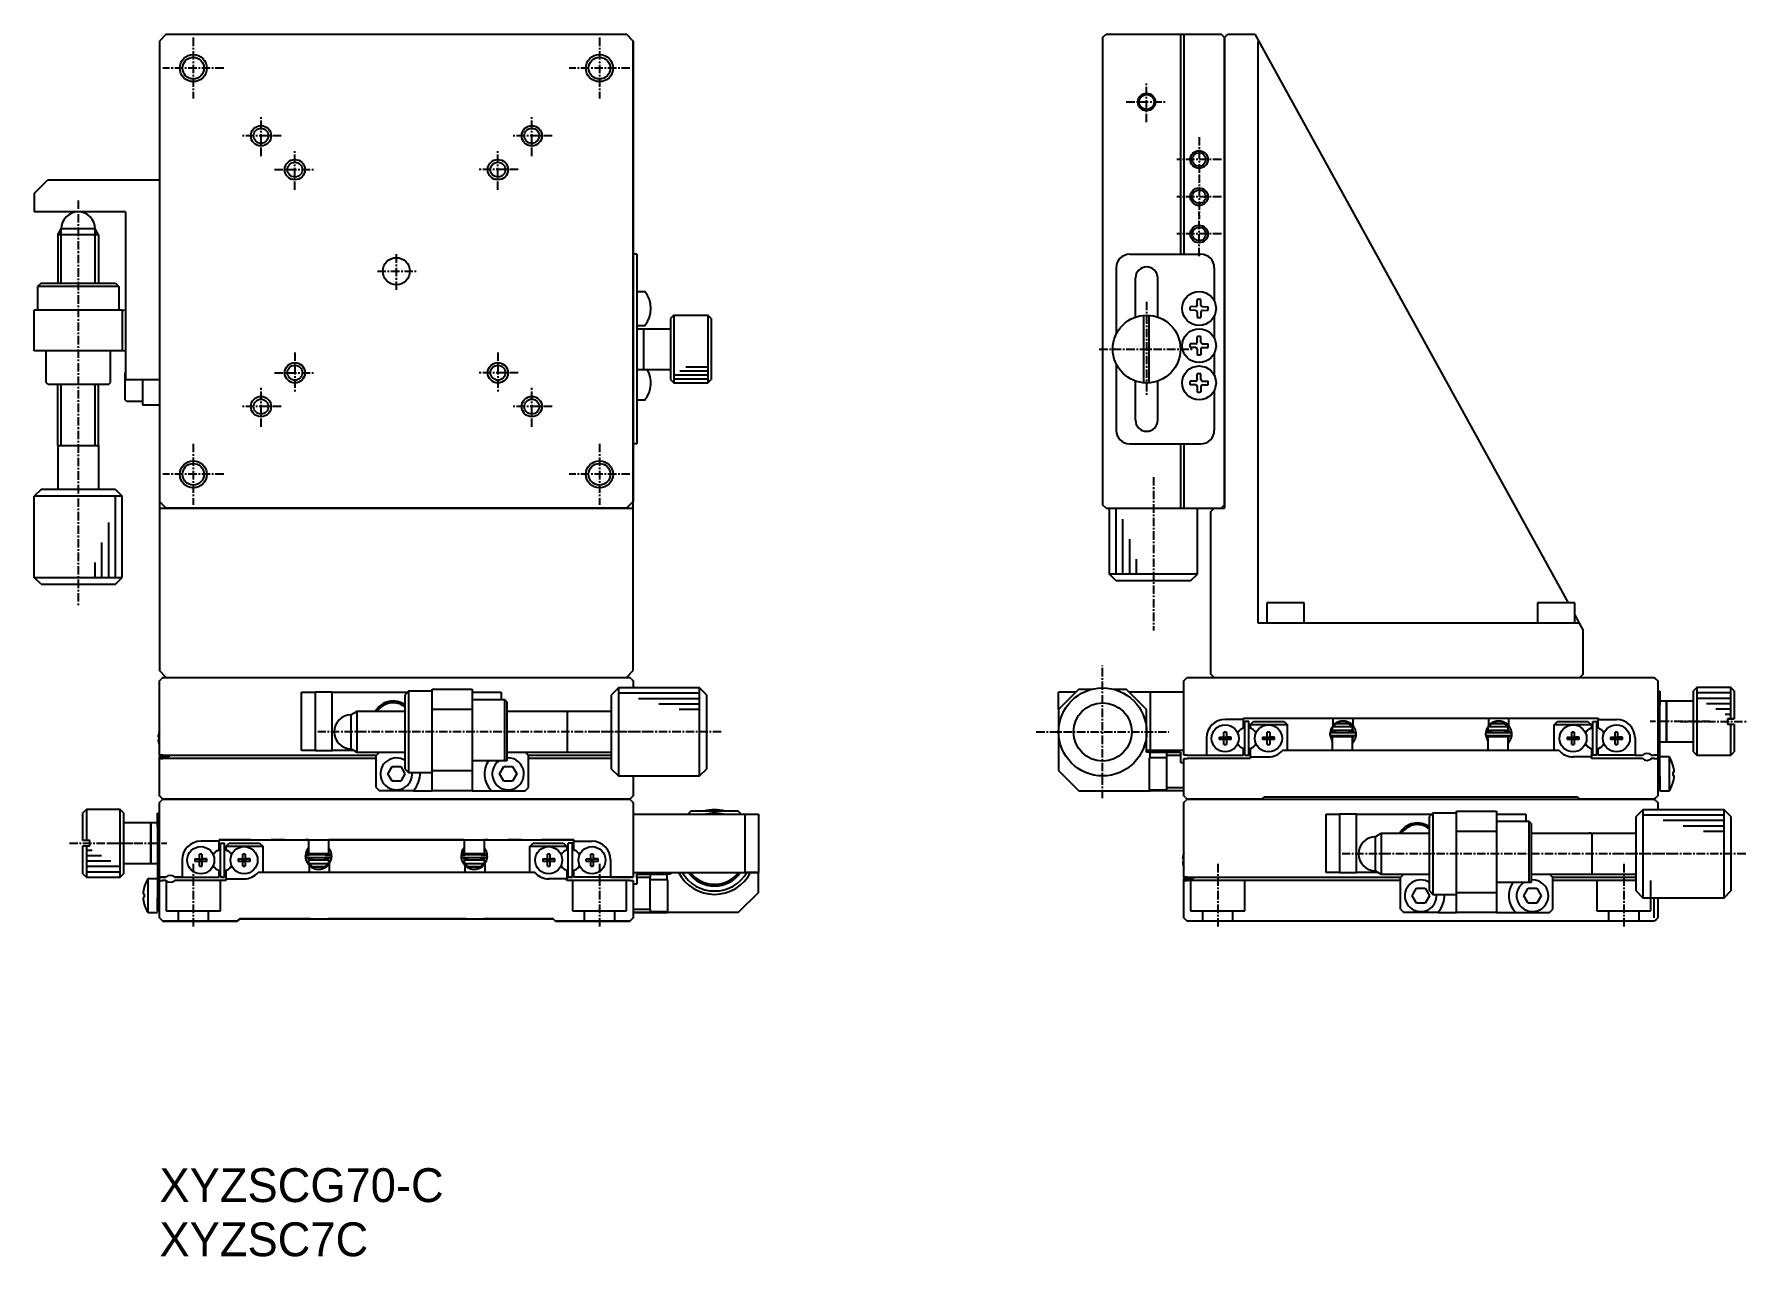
# Model space of a CAD drawing. Extents: x 498 to 751, y 35 to 216.
import ezdxf

# ---------------------------------------------------------------- set-up
doc = ezdxf.new("R2010")
doc.units = 0
doc.linetypes.add('CENTER', pattern=[2, 1.25, -0.25, 0.25, -0.25])
doc.layers.get('0').update_dxf_attribs({"linetype": 'CONTINUOUS'})
doc.layers.add('CENTER', color=1, linetype='CENTER')

msp = doc.modelspace()

# ---------------------------------------------------------------- texts
at = {"color": 7, "linetype": 'CONTINUOUS'}
for s, p in [('XYZSCG70-C', (516.3, 43.28)), ('XYZSC7C', (516.3, 35.28))]:
    msp.add_text(s, height=5, dxfattribs=at).set_placement(p)

# ---------------------------------------------------------------- linework, layer by layer
at = {"color": 7, "linetype": 'CONTINUOUS'}
for p, q in [((517.3, 215.78), (516.3, 214.78)), ((517.3, 215.78), (516.3, 214.78)), ((517.3, 215.78), (585.3, 215.78)), ((517.3, 215.78), (585.3, 215.78)), ((585.3, 215.78), (586.3, 214.78)), ((586.3, 214.78), (585.3, 215.78)), ((655.63, 215.28), (656.13, 215.78)), ((655.63, 215.28), (655.63, 146.28)), ((656.13, 215.78), (673.13, 215.78)), ((667.13, 215.78), (667.13, 183.28)), ((667.63, 215.78), (667.63, 183.28)), ((673.63, 215.28), (673.13, 215.78)), ((673.63, 215.28), (674.13, 215.78)), ((673.63, 146.28), (673.63, 215.28)), ((673.63, 215.28), (673.63, 145.78)), ((674.13, 215.78), (678.13, 215.78)), ((678.13, 215.78), (724.38, 131.78)), ((516.3, 214.78), (516.3, 146.78)), ((516.3, 214.78), (516.3, 121.78)), ((586.3, 214.78), (586.3, 146.78)), ((586.3, 121.78), (586.3, 214.78)), ((678.63, 128.78), (678.63, 214.69)), ((497.8, 192.28), (499.8, 194.28)), ((499.8, 194.28), (516.3, 194.28)), ((497.8, 192.28), (497.8, 189.53)), ((511.3, 189.53), (497.8, 189.53)), ((511.3, 189.53), (511.3, 164.78)), ((501.3, 186.16), (501.8, 187.03)), ((501.3, 186.16), (501.3, 179.03)), ((507.3, 186.16), (501.3, 186.16)), ((506.8, 187.03), (501.8, 187.03)), ((507.3, 186.16), (506.8, 187.03)), ((507.3, 186.16), (507.3, 179.03)), ((586.8, 183.28), (586.3, 183.28)), ((586.8, 183.28), (586.8, 155.28)), ((659.63, 183.28), (670.13, 183.28)), ((657.63, 181.28), (657.63, 171.46)), ((660.48, 174.06), (660.48, 179.78)), ((663.78, 173.92), (663.78, 179.78)), ((672.13, 181.28), (672.13, 176.37)), ((498.8, 179.03), (498.3, 178.53)), ((498.3, 178.53), (498.3, 175.03)), ((510.3, 178.53), (498.3, 178.53)), ((498.8, 179.03), (509.8, 179.03)), ((509.8, 179.03), (510.3, 178.53)), ((510.3, 178.53), (510.3, 175.03)), ((586.8, 177.78), (588.03, 177.78)), ((497.8, 169.03), (497.8, 175.03)), ((510.8, 175.03), (497.8, 175.03)), ((510.8, 175.03), (510.8, 169.03)), ((669.4, 175.55), (668.56, 175.54)), ((669.4, 175), (668.56, 175.02)), ((669.4, 175.55), (669.53, 175.61)), ((669.4, 175), (669.53, 174.94)), ((669.61, 175.78), (669.53, 175.61)), ((669.61, 174.78), (669.53, 174.94)), ((669.61, 175.78), (669.62, 176.6)), ((669.61, 174.78), (669.62, 173.95)), ((670.16, 175.78), (670.14, 176.6)), ((670.16, 174.78), (670.14, 173.95)), ((670.16, 175.78), (670.23, 175.61)), ((670.16, 174.78), (670.23, 174.94)), ((670.36, 175.55), (670.23, 175.61)), ((670.36, 175), (670.23, 174.94)), ((670.36, 175.55), (671.21, 175.54)), ((670.36, 175), (671.21, 175.02)), ((586.8, 172.78), (588.03, 172.78)), ((586.8, 172.28), (591.8, 172.28)), ((587.8, 172.28), (587.8, 166.28)), ((592.3, 174.28), (591.8, 173.78)), ((591.8, 173.78), (591.8, 164.78)), ((592.3, 174.28), (597.3, 174.28)), ((597.8, 173.78), (597.3, 174.28)), ((597.8, 173.78), (597.8, 164.78)), ((661.73, 164.29), (661.73, 174.26)), ((662.53, 164.29), (662.53, 174.26)), ((672.13, 174.19), (672.13, 170.87)), ((669.4, 170.05), (668.56, 170.04)), ((669.4, 170.05), (669.53, 170.11)), ((669.61, 170.28), (669.53, 170.11)), ((669.61, 170.28), (669.62, 171.1)), ((670.16, 170.28), (670.14, 171.1)), ((670.16, 170.28), (670.23, 170.11)), ((670.36, 170.05), (670.23, 170.11)), ((670.36, 170.05), (671.21, 170.04)), ((510.8, 169.03), (497.8, 169.03)), ((499.55, 164.33), (499.55, 169.03)), ((509.05, 164.33), (509.05, 169.03)), ((657.63, 167.1), (657.63, 157.28)), ((669.4, 169.5), (668.56, 169.52)), ((669.4, 169.5), (669.53, 169.44)), ((669.61, 169.28), (669.53, 169.44)), ((669.61, 169.28), (669.62, 168.45)), ((670.16, 169.28), (670.14, 168.45)), ((670.16, 169.28), (670.23, 169.44)), ((670.36, 169.5), (670.23, 169.44)), ((670.36, 169.5), (671.21, 169.52)), ((672.13, 168.69), (672.13, 165.37)), ((511.2, 165.73), (511.3, 165.83)), ((511.2, 165.73), (511.2, 161.83)), ((511.3, 164.78), (516.3, 164.78)), ((513.8, 164.78), (513.8, 161.03)), ((586.8, 166.28), (591.8, 166.28)), ((591.8, 164.78), (592.3, 164.28)), ((597.3, 164.28), (597.8, 164.78)), ((663.78, 158.78), (663.78, 164.63)), ((669.4, 164.55), (668.56, 164.54)), ((669.4, 164.55), (669.53, 164.61)), ((669.61, 164.78), (669.53, 164.61)), ((669.61, 164.78), (669.62, 165.6)), ((670.16, 164.78), (670.14, 165.6)), ((670.16, 164.78), (670.23, 164.61)), ((670.36, 164.55), (670.23, 164.61)), ((670.36, 164.55), (671.21, 164.54)), ((499.85, 164.03), (499.55, 164.33)), ((508.75, 164.03), (499.85, 164.03)), ((501.3, 155.03), (501.3, 164.03)), ((507.3, 155.03), (507.3, 164.03)), ((508.75, 164.03), (509.05, 164.33)), ((592.3, 164.28), (597.3, 164.28)), ((660.48, 158.78), (660.48, 164.49)), ((669.4, 164), (668.56, 164.02)), ((669.4, 164), (669.53, 163.94)), ((669.61, 163.78), (669.53, 163.94)), ((669.61, 163.78), (669.62, 162.95)), ((670.16, 163.78), (670.14, 162.95)), ((670.16, 163.78), (670.23, 163.94)), ((670.36, 164), (670.23, 163.94)), ((670.36, 164), (671.21, 164.02)), ((672.13, 163.19), (672.13, 157.28)), ((511.5, 161.53), (511.2, 161.83)), ((513.8, 161.53), (511.5, 161.53)), ((513.8, 161.03), (516.3, 161.03)), ((586.8, 161.78), (588.03, 161.78)), ((501.3, 155.03), (501.3, 148.53)), ((501.3, 155.03), (507.3, 155.03)), ((507.3, 155.03), (507.3, 148.53)), ((586.8, 155.28), (586.3, 155.28)), ((659.63, 155.28), (670.13, 155.28)), ((667.13, 155.28), (667.13, 145.78)), ((667.63, 155.28), (667.63, 145.78)), ((498.8, 148.53), (497.8, 147.53)), ((497.8, 135.53), (497.8, 147.53)), ((509.8, 148.53), (498.8, 148.53)), ((509.8, 148.53), (510.8, 147.53)), ((510.8, 135.53), (510.8, 147.53)), ((516.3, 146.78), (517.3, 145.78)), ((516.3, 145.78), (586.3, 145.78)), ((585.3, 145.78), (517.3, 145.78)), ((585.3, 145.78), (586.3, 146.78)), ((656.13, 145.78), (655.63, 146.28)), ((656.13, 145.78), (673.13, 145.78)), ((656.63, 136.03), (656.63, 145.78)), ((669.63, 136.03), (669.63, 145.78)), ((671.63, 145.28), (672.13, 145.78)), ((671.63, 121.28), (671.63, 145.28)), ((672.13, 145.78), (673.63, 145.78)), ((673.63, 146.28), (673.13, 145.78)), ((498.8, 134.53), (497.8, 135.53)), ((498.8, 134.53), (509.8, 134.53)), ((509.8, 134.53), (510.8, 135.53)), ((657.63, 135.03), (656.63, 136.03)), ((668.63, 135.03), (657.63, 135.03)), ((668.63, 135.03), (669.63, 136.03)), ((679.88, 131.78), (679.88, 128.78)), ((682.63, 131.78), (679.88, 131.78)), ((685.38, 131.78), (682.63, 131.78)), ((685.38, 128.78), (685.38, 131.78)), ((722.63, 131.78), (719.88, 131.78)), ((719.88, 131.78), (719.88, 128.78)), ((725.38, 131.78), (722.63, 131.78)), ((725.38, 128.78), (725.38, 131.78)), ((725.38, 129.96), (726.63, 127.69)), ((726.03, 128.78), (678.63, 128.78)), ((726.63, 121.28), (726.63, 127.69)), ((517.3, 120.78), (516.3, 121.78)), ((585.3, 120.78), (586.3, 121.78)), ((516.3, 120.28), (516.55, 120.53)), ((516.3, 109.28), (516.3, 120.28)), ((516.8, 120.78), (516.55, 120.53)), ((516.8, 120.78), (585.8, 120.78)), ((556.6, 116.03), (556.6, 119.03)), ((556.6, 119.03), (562.5, 119.03)), ((562.5, 119.03), (562.5, 116.03)), ((584.1, 119.23), (583.1, 118.23)), ((596.1, 119.23), (584.1, 119.23)), ((584.1, 119.23), (584.1, 112.67)), ((586.05, 120.53), (585.8, 120.78)), ((586.05, 120.53), (586.3, 120.28)), ((586.3, 120.28), (586.3, 119.23)), ((597.1, 118.23), (596.1, 119.23)), ((596.1, 106.23), (596.1, 119.23)), ((652.13, 119.03), (649.13, 116.03)), ((652.13, 119.03), (654.03, 119.03)), ((657.23, 119.03), (659.13, 119.03)), ((662.13, 116.03), (659.13, 119.03)), ((667.63, 120.28), (668.13, 120.78)), ((667.63, 109.28), (667.63, 120.28)), ((668.13, 120.78), (737.13, 120.78)), ((668.13, 120.78), (668.13, 120.78)), ((672.13, 120.78), (671.63, 121.28)), ((672.13, 120.78), (726.13, 120.78)), ((726.63, 121.28), (726.13, 120.78)), ((737.38, 120.53), (737.13, 120.78)), ((737.38, 120.53), (737.63, 120.28)), ((737.63, 120.28), (737.63, 109.28)), ((743.43, 119.28), (742.93, 118.78)), ((748.43, 119.28), (743.43, 119.28)), ((743.43, 119.28), (743.43, 109.28)), ((748.43, 114.68), (748.43, 119.28)), ((748.93, 118.78), (748.43, 119.28)), ((537.3, 109.98), (537.3, 118.58)), ((537.3, 118.58), (539.3, 118.58)), ((541.8, 118.58), (539.3, 118.58)), ((539.3, 118.58), (539.3, 109.98)), ((541.8, 118.58), (552.95, 118.58)), ((541.8, 109.98), (541.8, 118.58)), ((553.1, 118.73), (552.6, 118.23)), ((552.6, 107.23), (552.6, 118.23)), ((556.6, 118.73), (553.1, 118.73)), ((553.1, 118.73), (553.1, 106.73)), ((562.5, 118.58), (566.8, 118.58)), ((567.3, 117.48), (562.5, 117.48)), ((566.8, 118.58), (566.8, 117.48)), ((567.6, 117.18), (567.3, 117.48)), ((567.3, 108.48), (567.3, 117.48)), ((567.6, 117.18), (567.6, 108.48)), ((583.1, 112.68), (583.1, 118.23)), ((597.1, 118.23), (597.1, 107.23)), ((649.13, 116.03), (649.13, 118.58)), ((651.68, 118.58), (649.13, 118.58)), ((662.63, 118.58), (659.58, 118.58)), ((667.63, 118.58), (662.63, 118.58)), ((662.63, 118.58), (662.63, 109.98)), ((737.63, 118.73), (737.93, 118.73)), ((737.93, 118.73), (737.93, 116.73)), ((738.93, 117.28), (737.93, 117.28)), ((737.93, 106.23), (737.93, 116.73)), ((738.93, 117.28), (738.93, 111.28)), ((738.93, 111.28), (738.93, 117.28)), ((742.93, 117.28), (738.93, 117.28)), ((742.93, 109.78), (742.93, 118.78)), ((748.93, 118.78), (748.93, 114.68)), ((545.04, 115.48), (544.6, 115.23)), ((544.6, 112.71), (544.6, 115.23)), ((545.47, 115.73), (545.04, 115.48)), ((552.6, 115.73), (545.47, 115.73)), ((545.47, 115.73), (545.47, 112.7)), ((556.6, 107.03), (556.6, 116.03)), ((562.5, 116.03), (556.6, 116.03)), ((562.5, 116.03), (562.5, 107.03)), ((576.61, 115.73), (567.6, 115.73)), ((576.6, 109.73), (576.6, 115.73)), ((583.1, 115.73), (576.6, 115.73)), ((649.13, 116.03), (649.13, 112.73)), ((662.13, 112.73), (662.13, 116.03)), ((676.43, 114.58), (673.73, 114.58)), ((676.43, 114.58), (676.43, 114.78)), ((676.43, 114.78), (689.83, 114.78)), ((676.43, 113.32), (676.43, 114.58)), ((677.23, 114.28), (676.63, 114.28)), ((676.63, 109.28), (676.63, 114.28)), ((677.23, 109.28), (677.23, 114.28)), ((677.43, 113.78), (677.93, 114.28)), ((677.93, 114.28), (682.43, 114.28)), ((682.43, 114.28), (682.93, 113.78)), ((689.58, 113.48), (690.11, 113.98)), ((689.63, 114.78), (689.63, 113.61)), ((689.83, 114.78), (712.83, 114.78)), ((689.94, 113.91), (689.87, 113.86)), ((690.01, 113.97), (689.94, 113.91)), ((690.08, 114.01), (690.01, 113.97)), ((690.15, 114.06), (690.08, 114.01)), ((690.11, 113.98), (691.95, 113.98)), ((691.95, 113.98), (690.11, 113.98)), ((690.23, 114.1), (690.15, 114.06)), ((690.3, 114.14), (690.23, 114.1)), ((690.38, 114.17), (690.3, 114.14)), ((690.45, 114.2), (690.38, 114.17)), ((690.53, 114.23), (690.45, 114.2)), ((690.6, 114.25), (690.53, 114.23)), ((690.67, 114.27), (690.6, 114.25)), ((690.75, 114.29), (690.67, 114.27)), ((690.82, 114.3), (690.75, 114.29)), ((690.91, 114.32), (690.82, 114.3)), ((691, 114.32), (690.91, 114.32)), ((691.08, 114.33), (691, 114.32)), ((691.16, 114.33), (691.08, 114.33)), ((691.25, 114.33), (691.16, 114.33)), ((691.33, 114.32), (691.25, 114.33)), ((691.41, 114.31), (691.33, 114.32)), ((691.48, 114.3), (691.41, 114.31)), ((691.55, 114.28), (691.48, 114.3)), ((691.62, 114.27), (691.55, 114.28)), ((691.69, 114.25), (691.62, 114.27)), ((691.76, 114.23), (691.69, 114.25)), ((691.84, 114.2), (691.76, 114.23)), ((691.91, 114.17), (691.84, 114.2)), ((691.97, 114.14), (691.91, 114.17)), ((691.95, 113.98), (692.48, 113.48)), ((692.03, 114.11), (691.97, 114.14)), ((692.1, 114.08), (692.03, 114.11)), ((692.16, 114.04), (692.1, 114.08)), ((692.22, 114), (692.16, 114.04)), ((692.28, 113.96), (692.22, 114)), ((692.33, 113.92), (692.28, 113.96)), ((692.4, 113.86), (692.33, 113.92)), ((692.63, 113.63), (692.63, 114.78)), ((712.58, 113.48), (713.11, 113.98)), ((712.63, 114.78), (712.63, 113.61)), ((712.83, 114.78), (728.83, 114.78)), ((712.94, 113.91), (712.87, 113.86)), ((713.01, 113.97), (712.94, 113.91)), ((713.08, 114.01), (713.01, 113.97)), ((713.15, 114.06), (713.08, 114.01)), ((713.11, 113.98), (714.95, 113.98)), ((714.95, 113.98), (713.11, 113.98)), ((713.23, 114.1), (713.15, 114.06)), ((713.3, 114.14), (713.23, 114.1)), ((713.38, 114.17), (713.3, 114.14)), ((713.45, 114.2), (713.38, 114.17)), ((713.53, 114.23), (713.45, 114.2)), ((713.6, 114.25), (713.53, 114.23)), ((713.67, 114.27), (713.6, 114.25)), ((713.75, 114.29), (713.67, 114.27)), ((713.82, 114.3), (713.75, 114.29)), ((713.91, 114.32), (713.82, 114.3)), ((714, 114.32), (713.91, 114.32)), ((714.08, 114.33), (714, 114.32)), ((714.16, 114.33), (714.08, 114.33)), ((714.25, 114.33), (714.16, 114.33)), ((714.33, 114.32), (714.25, 114.33)), ((714.41, 114.31), (714.33, 114.32)), ((714.48, 114.3), (714.41, 114.31)), ((714.55, 114.28), (714.48, 114.3)), ((714.62, 114.27), (714.55, 114.28)), ((714.69, 114.25), (714.62, 114.27)), ((714.76, 114.23), (714.69, 114.25)), ((714.84, 114.2), (714.76, 114.23)), ((714.91, 114.17), (714.84, 114.2)), ((714.97, 114.14), (714.91, 114.17)), ((714.95, 113.98), (715.48, 113.48)), ((715.03, 114.11), (714.97, 114.14)), ((715.1, 114.08), (715.03, 114.11)), ((715.16, 114.04), (715.1, 114.08)), ((715.22, 114), (715.16, 114.04)), ((715.28, 113.96), (715.22, 114)), ((715.33, 113.92), (715.28, 113.96)), ((715.4, 113.86), (715.33, 113.92)), ((715.63, 113.63), (715.63, 114.78)), ((722.33, 113.78), (722.83, 114.28)), ((722.83, 114.28), (727.33, 114.28)), ((727.33, 114.28), (727.83, 113.78)), ((728.03, 114.28), (728.63, 114.28)), ((728.03, 109.28), (728.03, 114.28)), ((728.63, 109.28), (728.63, 114.28)), ((728.83, 114.78), (728.83, 114.58)), ((728.83, 113.32), (728.83, 114.58)), ((728.83, 114.58), (731.53, 114.58)), ((747.93, 114.68), (748.43, 114.68)), ((748.43, 114.68), (747.93, 114.68)), ((747.93, 114.68), (747.93, 113.88)), ((748.43, 114.68), (748.93, 114.68)), ((748.93, 114.68), (748.43, 114.68)), ((516.11, 111.96), (516.23, 111.96)), ((516.11, 111.96), (516.23, 111.96)), ((516.23, 111.6), (516.11, 111.6)), ((516.23, 112.67), (516.23, 112.67)), ((516.23, 112.67), (516.23, 112.67)), ((544.6, 110.23), (544.6, 112.71)), ((545.47, 112.7), (545.47, 109.73)), ((583.1, 107.23), (583.1, 112.68)), ((584.1, 112.67), (584.1, 106.23)), ((649.13, 112.73), (649.13, 107.03)), ((662.13, 109.73), (662.13, 112.73)), ((670.98, 111.83), (670.98, 109.28)), ((672.84, 111.96), (673.55, 111.96)), ((672.84, 111.96), (673.55, 111.96)), ((673.55, 111.6), (672.84, 111.6)), ((673.55, 111.96), (673.55, 112.67)), ((673.56, 111.95), (673.55, 111.96)), ((673.56, 111.61), (673.55, 111.6)), ((673.55, 110.89), (673.55, 111.6)), ((673.56, 111.61), (673.56, 111.95)), ((673.56, 111.95), (673.9, 111.95)), ((673.9, 111.61), (673.56, 111.61)), ((673.9, 111.95), (673.91, 111.96)), ((673.9, 111.95), (673.9, 111.61)), ((673.9, 111.61), (673.91, 111.6)), ((673.91, 112.67), (673.91, 111.96)), ((673.91, 111.96), (674.62, 111.96)), ((674.62, 111.96), (673.91, 111.96)), ((673.91, 111.6), (673.91, 110.89)), ((674.62, 111.6), (673.91, 111.6)), ((676.14, 113.15), (676.43, 113.32)), ((677.43, 113.78), (677.43, 113.32)), ((680.13, 113.78), (677.43, 113.78)), ((677.43, 113.32), (677.72, 113.15)), ((679.24, 111.96), (679.95, 111.96)), ((679.24, 111.96), (679.95, 111.96)), ((679.95, 111.6), (679.24, 111.6)), ((679.95, 111.96), (679.95, 112.67)), ((679.96, 111.95), (679.95, 111.96)), ((679.96, 111.61), (679.95, 111.6)), ((679.95, 110.89), (679.95, 111.6)), ((679.96, 111.61), (679.96, 111.95)), ((679.96, 111.95), (680.3, 111.95)), ((680.3, 111.61), (679.96, 111.61)), ((682.93, 113.78), (680.13, 113.78)), ((680.3, 111.95), (680.31, 111.96)), ((680.3, 111.95), (680.3, 111.61)), ((680.3, 111.61), (680.31, 111.6)), ((680.31, 112.67), (680.31, 111.96)), ((680.31, 111.96), (681.02, 111.96)), ((681.02, 111.96), (680.31, 111.96)), ((680.31, 111.6), (680.31, 110.89)), ((681.02, 111.6), (680.31, 111.6)), ((682.93, 109.98), (682.93, 113.78)), ((689.33, 113.1), (689.2, 112.41)), ((689.2, 112.36), (689.53, 111.3)), ((689.39, 113.24), (689.35, 113.15)), ((689.35, 113.15), (689.37, 112.58)), ((689.37, 113.18), (689.36, 113.16)), ((689.36, 113.16), (689.53, 113.11)), ((689.43, 113.32), (689.39, 113.24)), ((692.89, 112.58), (689.39, 112.58)), ((689.39, 112.19), (692.89, 112.19)), ((689.48, 113.4), (689.43, 113.32)), ((689.53, 113.47), (689.48, 113.4)), ((689.58, 113.54), (689.53, 113.47)), ((689.58, 113.48), (689.53, 113.48)), ((689.53, 113.48), (689.53, 112.98)), ((689.53, 112.98), (692.53, 112.98)), ((690.03, 111.98), (689.53, 111.98)), ((689.53, 111.98), (689.53, 109.98)), ((692.53, 111.98), (689.53, 111.98)), ((689.63, 113.61), (689.58, 113.54)), ((692.48, 113.48), (689.58, 113.48)), ((689.64, 111.98), (689.6, 112.19)), ((689.69, 113.68), (689.63, 113.61)), ((689.75, 113.74), (689.69, 113.68)), ((689.69, 112.83), (689.7, 112.98)), ((689.8, 112.65), (689.69, 112.83)), ((689.71, 112.78), (690.03, 112.78)), ((689.81, 113.8), (689.75, 113.74)), ((689.99, 112.58), (689.8, 112.65)), ((689.87, 113.86), (689.81, 113.8)), ((690.03, 112.98), (690.03, 112.58)), ((690.03, 112.19), (690.03, 111.98)), ((692.03, 111.98), (690.03, 111.98)), ((692.03, 111.98), (690.03, 111.98)), ((692.03, 112.58), (692.03, 112.98)), ((692.03, 112.78), (692.58, 112.78)), ((692.03, 111.98), (692.03, 112.19)), ((692.53, 111.98), (692.03, 111.98)), ((692.13, 112.58), (692.13, 112.78)), ((692.13, 111.98), (692.13, 112.19)), ((692.45, 112.63), (692.29, 112.58)), ((692.47, 113.8), (692.4, 113.86)), ((692.58, 112.79), (692.45, 112.63)), ((692.54, 113.74), (692.47, 113.8)), ((692.53, 113.48), (692.48, 113.48)), ((692.53, 112.98), (692.53, 113.48)), ((692.53, 113.08), (692.68, 112.58)), ((692.68, 112.19), (692.53, 111.69)), ((692.53, 109.98), (692.53, 111.98)), ((692.57, 111.78), (692.53, 111.78)), ((692.6, 113.67), (692.54, 113.74)), ((692.57, 113), (692.58, 112.79)), ((692.57, 113), (692.57, 113)), ((692.66, 113.59), (692.6, 113.67)), ((692.72, 113.52), (692.66, 113.59)), ((692.78, 113.44), (692.72, 113.52)), ((692.76, 111.31), (692.81, 111.4)), ((692.82, 113.36), (692.78, 113.44)), ((692.81, 111.4), (692.86, 111.48)), ((692.86, 113.29), (692.82, 113.36)), ((692.9, 113.21), (692.86, 113.29)), ((692.86, 111.48), (692.9, 111.56)), ((692.94, 113.13), (692.9, 113.21)), ((692.9, 111.56), (692.94, 111.64)), ((692.95, 113.09), (692.93, 113.15)), ((692.97, 113.05), (692.94, 113.13)), ((692.94, 111.64), (692.97, 111.72)), ((693, 112.96), (692.97, 113.05)), ((692.97, 111.72), (693, 111.81)), ((693.02, 112.87), (693, 112.96)), ((693, 111.81), (693.02, 111.89)), ((693.04, 112.79), (693.02, 112.87)), ((693.02, 111.89), (693.04, 111.98)), ((693.06, 112.7), (693.04, 112.79)), ((693.04, 111.98), (693.06, 112.07)), ((693.07, 112.61), (693.06, 112.7)), ((693.06, 112.07), (693.07, 112.16)), ((693.08, 112.52), (693.07, 112.61)), ((693.07, 112.16), (693.08, 112.25)), ((693.08, 112.43), (693.08, 112.52)), ((693.08, 112.41), (693.08, 112.43)), ((693.08, 112.34), (693.08, 112.36)), ((693.08, 112.25), (693.08, 112.34)), ((712.33, 113.1), (712.2, 112.41)), ((712.2, 112.36), (712.53, 111.3)), ((712.39, 113.24), (712.35, 113.15)), ((712.37, 113.18), (712.35, 113.15)), ((712.35, 113.15), (712.37, 112.58)), ((712.36, 113.16), (712.53, 113.11)), ((712.43, 113.32), (712.39, 113.24)), ((715.89, 112.58), (712.39, 112.58)), ((712.39, 112.19), (715.89, 112.19)), ((712.48, 113.4), (712.43, 113.32)), ((712.53, 113.47), (712.48, 113.4)), ((712.58, 113.54), (712.53, 113.47)), ((712.58, 113.48), (712.53, 113.48)), ((712.53, 113.48), (712.53, 112.98)), ((712.53, 112.98), (715.53, 112.98)), ((713.03, 111.98), (712.53, 111.98)), ((712.53, 111.98), (712.53, 109.98)), ((715.53, 111.98), (712.53, 111.98)), ((712.63, 113.61), (712.58, 113.54)), ((715.48, 113.48), (712.58, 113.48)), ((712.64, 111.98), (712.6, 112.19)), ((712.69, 113.68), (712.63, 113.61)), ((712.75, 113.74), (712.69, 113.68)), ((712.69, 112.83), (712.7, 112.98)), ((712.8, 112.65), (712.69, 112.83)), ((712.71, 112.78), (713.03, 112.78)), ((712.81, 113.8), (712.75, 113.74)), ((712.99, 112.58), (712.8, 112.65)), ((712.87, 113.86), (712.81, 113.8)), ((713.03, 112.98), (713.03, 112.58)), ((713.03, 112.19), (713.03, 111.98)), ((715.03, 111.98), (713.03, 111.98)), ((715.03, 111.98), (713.03, 111.98)), ((715.03, 112.58), (715.03, 112.98)), ((715.03, 112.78), (715.58, 112.78)), ((715.03, 111.98), (715.03, 112.19)), ((715.53, 111.98), (715.03, 111.98)), ((715.13, 112.58), (715.13, 112.78)), ((715.13, 111.98), (715.13, 112.19)), ((715.45, 112.63), (715.29, 112.58)), ((715.47, 113.8), (715.4, 113.86)), ((715.58, 112.79), (715.45, 112.63)), ((715.54, 113.74), (715.47, 113.8)), ((715.53, 113.48), (715.48, 113.48)), ((715.53, 112.98), (715.53, 113.48)), ((715.53, 113.08), (715.68, 112.58)), ((715.68, 112.19), (715.53, 111.69)), ((715.53, 109.98), (715.53, 111.98)), ((715.57, 111.78), (715.53, 111.78)), ((715.6, 113.67), (715.54, 113.74)), ((715.57, 113), (715.58, 112.79)), ((715.57, 113), (715.57, 113)), ((715.66, 113.59), (715.6, 113.67)), ((715.72, 113.52), (715.66, 113.59)), ((715.78, 113.44), (715.72, 113.52)), ((715.76, 111.31), (715.81, 111.4)), ((715.82, 113.36), (715.78, 113.44)), ((715.81, 111.4), (715.86, 111.48)), ((715.86, 113.29), (715.82, 113.36)), ((715.9, 113.21), (715.86, 113.29)), ((715.86, 111.48), (715.9, 111.56)), ((715.94, 113.13), (715.9, 113.21)), ((715.9, 111.56), (715.94, 111.64)), ((715.95, 113.09), (715.93, 113.15)), ((715.97, 113.05), (715.94, 113.13)), ((715.94, 111.64), (715.97, 111.72)), ((716, 112.96), (715.97, 113.05)), ((715.97, 111.72), (716, 111.81)), ((716.02, 112.87), (716, 112.96)), ((716, 111.81), (716.02, 111.89)), ((716.04, 112.79), (716.02, 112.87)), ((716.02, 111.89), (716.04, 111.98)), ((716.06, 112.7), (716.04, 112.79)), ((716.04, 111.98), (716.06, 112.07)), ((716.07, 112.61), (716.06, 112.7)), ((716.06, 112.07), (716.07, 112.16)), ((716.08, 112.52), (716.07, 112.61)), ((716.07, 112.16), (716.08, 112.25)), ((716.08, 112.43), (716.08, 112.52)), ((716.08, 112.41), (716.08, 112.43)), ((716.08, 112.34), (716.08, 112.36)), ((716.08, 112.25), (716.08, 112.34)), ((725.13, 113.78), (722.33, 113.78)), ((722.33, 109.98), (722.33, 113.78)), ((724.24, 111.96), (724.95, 111.96)), ((724.24, 111.96), (724.95, 111.96)), ((724.95, 111.6), (724.24, 111.6)), ((724.95, 111.96), (724.95, 112.67)), ((724.96, 111.95), (724.95, 111.96)), ((724.96, 111.61), (724.95, 111.6)), ((724.95, 110.89), (724.95, 111.6)), ((724.96, 111.61), (724.96, 111.95)), ((724.96, 111.95), (725.3, 111.95)), ((725.3, 111.61), (724.96, 111.61)), ((727.83, 113.78), (725.13, 113.78)), ((725.3, 111.95), (725.31, 111.96)), ((725.3, 111.95), (725.3, 111.61)), ((725.3, 111.61), (725.31, 111.6)), ((725.31, 112.67), (725.31, 111.96)), ((725.31, 111.96), (726.02, 111.96)), ((726.02, 111.96), (725.31, 111.96)), ((725.31, 111.6), (725.31, 110.89)), ((726.02, 111.6), (725.31, 111.6)), ((727.83, 113.32), (727.54, 113.15)), ((727.83, 113.78), (727.83, 113.32)), ((729.12, 113.15), (728.83, 113.32)), ((730.64, 111.96), (731.35, 111.96)), ((730.64, 111.96), (731.35, 111.96)), ((731.35, 111.6), (730.64, 111.6)), ((731.35, 111.96), (731.35, 112.67)), ((731.36, 111.95), (731.35, 111.96)), ((731.36, 111.61), (731.35, 111.6)), ((731.35, 110.89), (731.35, 111.6)), ((731.36, 111.61), (731.36, 111.95)), ((731.36, 111.95), (731.7, 111.95)), ((731.7, 111.61), (731.36, 111.61)), ((731.7, 111.95), (731.71, 111.96)), ((731.7, 111.95), (731.7, 111.61)), ((731.7, 111.61), (731.71, 111.6)), ((731.71, 112.67), (731.71, 111.96)), ((731.71, 111.96), (732.42, 111.96)), ((732.42, 111.96), (731.71, 111.96)), ((731.71, 111.6), (731.71, 110.89)), ((732.42, 111.6), (731.71, 111.6)), ((734.28, 111.83), (734.28, 109.28)), ((747.93, 113.88), (748.43, 113.88)), ((748.43, 113.88), (748.93, 113.88)), ((748.43, 109.28), (748.43, 113.88)), ((748.93, 113.88), (748.93, 109.78)), ((516.23, 110.89), (516.23, 110.89)), ((516.3, 109.28), (517.7, 109.28)), ((516.8, 109.28), (516.3, 109.28)), ((516.3, 109.28), (516.3, 109.03)), ((516.3, 109.03), (517.7, 109.03)), ((516.3, 108.78), (516.3, 109.03)), ((516.3, 109.03), (517.7, 109.03)), ((516.8, 109.28), (548.35, 109.28)), ((517.7, 109.28), (517.7, 109.03)), ((539.3, 109.98), (537.3, 109.98)), ((539.3, 109.98), (541.8, 109.98)), ((545.04, 109.98), (541.8, 109.98)), ((544.6, 110.23), (545.04, 109.98)), ((545.04, 109.98), (545.47, 109.73)), ((545.47, 109.73), (552.6, 109.73)), ((548.8, 109.73), (548.3, 109.23)), ((548.3, 104.53), (548.3, 109.23)), ((567.6, 109.73), (576.6, 109.73)), ((570.8, 109.23), (570.3, 109.73)), ((570.75, 109.28), (583.1, 109.28)), ((570.8, 104.53), (570.8, 109.23)), ((576.6, 109.73), (576.61, 109.73)), ((576.6, 109.73), (576.6, 109.73)), ((576.6, 109.73), (583.1, 109.73)), ((662.63, 109.98), (662.13, 109.98)), ((662.63, 109.73), (662.13, 109.73)), ((662.53, 108.88), (662.53, 104.18)), ((665.13, 108.88), (662.53, 108.88)), ((667.63, 109.98), (662.63, 109.98)), ((662.63, 109.69), (662.63, 109.73)), ((662.63, 109.73), (665.13, 109.73)), ((662.63, 108.88), (662.63, 109.69)), ((665.13, 109.69), (662.63, 109.69)), ((665.13, 109.73), (667.13, 109.73)), ((665.13, 109.23), (665.13, 109.73)), ((667.13, 109.23), (665.13, 109.23)), ((665.13, 104.53), (665.13, 109.23)), ((667.13, 109.73), (667.13, 109.23)), ((667.13, 109.23), (667.13, 108.23)), ((668.13, 109.28), (667.63, 109.28)), ((668.13, 109.28), (670.98, 109.28)), ((670.98, 109.28), (676.43, 109.28)), ((676.43, 110.23), (676.14, 110.4)), ((676.43, 109.28), (676.43, 110.23)), ((676.63, 109.28), (677.23, 109.28)), ((677.72, 110.4), (677.43, 110.23)), ((677.43, 110.23), (677.43, 109.03)), ((677.43, 109.03), (677.43, 108.78)), ((677.43, 109.03), (680.13, 109.03)), ((689.96, 109.98), (682.21, 109.98)), ((692.33, 109.98), (689.96, 109.98)), ((712.96, 109.98), (692.33, 109.98)), ((692.53, 111.03), (692.57, 111.07)), ((692.57, 111.07), (692.64, 111.14)), ((692.64, 111.14), (692.7, 111.23)), ((692.7, 111.23), (692.76, 111.31)), ((715.33, 109.98), (712.96, 109.98)), ((723.05, 109.98), (715.33, 109.98)), ((715.53, 111.03), (715.57, 111.07)), ((715.57, 111.07), (715.64, 111.14)), ((715.64, 111.14), (715.7, 111.23)), ((715.7, 111.23), (715.76, 111.31)), ((727.83, 109.03), (725.13, 109.03)), ((727.54, 110.4), (727.83, 110.23)), ((727.83, 110.23), (727.83, 109.03)), ((727.83, 108.78), (727.83, 109.03)), ((728.63, 109.28), (728.03, 109.28)), ((728.83, 110.23), (729.12, 110.4)), ((728.83, 109.28), (728.83, 110.23)), ((734.28, 109.28), (728.83, 109.28)), ((734.28, 109.28), (735.37, 109.28)), ((736.69, 109.28), (737.13, 109.28)), ((737.63, 109.28), (737.13, 109.28)), ((737.63, 109.28), (737.63, 108.78)), ((737.93, 111.28), (738.93, 111.28)), ((739.32, 109.03), (737.93, 109.03)), ((738.93, 111.28), (742.93, 111.28)), ((739.32, 109.03), (739.32, 104.03)), ((742.93, 109.78), (743.43, 109.28)), ((743.43, 109.28), (748.43, 109.28)), ((748.43, 109.28), (748.93, 109.78)), ((516.3, 108.78), (516.8, 108.78)), ((516.3, 103.28), (516.3, 108.78)), ((548.3, 108.78), (516.8, 108.78)), ((550.03, 106.53), (550.67, 107.63)), ((550.67, 105.43), (550.03, 106.53)), ((550.67, 107.63), (551.94, 107.63)), ((551.94, 107.63), (552.57, 106.53)), ((552.57, 106.53), (551.94, 105.43)), ((552.6, 107.23), (553.1, 106.73)), ((553.1, 106.73), (556.6, 106.73)), ((556.6, 104.03), (556.6, 107.03)), ((556.6, 107.03), (562.5, 107.03)), ((567.3, 108.48), (562.5, 108.48)), ((562.5, 107.03), (562.5, 104.03)), ((566.53, 106.53), (567.17, 107.63)), ((567.17, 105.43), (566.53, 106.53)), ((567.17, 107.63), (568.44, 107.63)), ((567.6, 108.48), (567.3, 108.48)), ((568.44, 107.63), (569.07, 106.53)), ((569.07, 106.53), (568.44, 105.43)), ((583.1, 108.78), (570.8, 108.78)), ((583.1, 107.23), (584.1, 106.23)), ((596.1, 106.23), (597.1, 107.23)), ((649.13, 107.03), (652.13, 104.03)), ((667.13, 108.23), (667.63, 108.23)), ((667.63, 108.78), (668.13, 108.78)), ((667.63, 103.28), (667.63, 108.78)), ((677.43, 108.78), (668.13, 108.78)), ((735.37, 108.78), (727.83, 108.78)), ((737.13, 108.78), (736.69, 108.78)), ((737.13, 108.78), (737.63, 108.78)), ((737.63, 108.78), (737.63, 103.28)), ((739.89, 107.79), (739.9, 107.79)), ((739.89, 106.79), (740.07, 106.79)), ((548.3, 104.53), (548.8, 104.03)), ((553.85, 104.03), (548.8, 104.03)), ((551.94, 105.43), (550.67, 105.43)), ((553.82, 104.1), (553.85, 104.03)), ((553.85, 104.03), (556.6, 104.03)), ((562.5, 104.03), (556.6, 104.03)), ((562.5, 104.03), (565.26, 104.03)), ((565.26, 104.03), (565.29, 104.1)), ((565.26, 104.03), (570.3, 104.03)), ((568.44, 105.43), (567.17, 105.43)), ((570.3, 104.03), (570.8, 104.53)), ((584.1, 106.23), (596.1, 106.23)), ((586.3, 106.23), (586.3, 103.28)), ((652.13, 104.03), (662.63, 104.03)), ((662.53, 104.18), (665.13, 104.18)), ((662.63, 104.1), (662.63, 104.18)), ((662.63, 104.03), (662.63, 104.1)), ((662.63, 104.1), (665.13, 104.1)), ((665.13, 104.03), (662.63, 104.03)), ((665.13, 104.53), (667.63, 104.53)), ((665.13, 104.03), (665.13, 104.53)), ((667.63, 104.03), (665.13, 104.03)), ((737.93, 104.23), (737.63, 104.23)), ((737.93, 106.23), (737.93, 104.23)), ((737.93, 104.23), (737.93, 104.03)), ((737.93, 104.03), (739.32, 104.03)), ((740.07, 106.27), (739.89, 106.27)), ((739.9, 105.27), (739.89, 105.27)), ((505.5, 101.28), (505, 100.78)), ((510.5, 101.28), (505.5, 101.28)), ((505.5, 101.28), (505.5, 96.68)), ((511, 100.78), (510.5, 101.28)), ((510.5, 96.28), (510.5, 101.28)), ((516.55, 103.03), (516.3, 103.28)), ((516.3, 103.28), (516.55, 103.03)), ((516.3, 102.28), (516.55, 102.53)), ((516.3, 91.28), (516.3, 102.28)), ((516.45, 103.13), (516.8, 102.78)), ((516.8, 102.78), (516.45, 103.13)), ((516.8, 102.78), (516.55, 103.03)), ((516.55, 103.03), (516.8, 102.78)), ((516.8, 102.78), (516.55, 102.53)), ((585.8, 102.78), (516.8, 102.78)), ((516.8, 102.78), (585.8, 102.78)), ((586.15, 103.13), (585.8, 102.78)), ((585.8, 102.78), (586.15, 103.13)), ((586.05, 103.03), (585.8, 102.78)), ((585.8, 102.78), (586.05, 103.03)), ((585.8, 102.78), (586.05, 102.53)), ((586.3, 103.28), (586.05, 103.03)), ((586.05, 103.03), (586.3, 103.28)), ((586.05, 102.53), (586.3, 102.28)), ((586.3, 102.28), (586.3, 91.28)), ((667.88, 103.03), (667.63, 103.28)), ((667.63, 102.28), (667.88, 102.53)), ((667.63, 100.08), (667.63, 102.28)), ((667.88, 103.03), (668.13, 102.78)), ((668.13, 102.78), (667.88, 102.53)), ((678.93, 102.78), (668.13, 102.78)), ((668.13, 102.78), (678.93, 102.78)), ((679.13, 102.78), (678.93, 102.78)), ((678.93, 102.78), (679.13, 102.78)), ((679.13, 102.78), (679.48, 103.13)), ((679.13, 102.78), (726.13, 102.78)), ((679.48, 103.13), (689.73, 103.13)), ((689.73, 103.13), (712.73, 103.13)), ((712.73, 103.13), (725.78, 103.13)), ((725.78, 103.13), (726.13, 102.78)), ((728.93, 102.78), (726.13, 102.78)), ((726.13, 102.78), (728.93, 102.78)), ((737.13, 102.78), (728.93, 102.78)), ((728.93, 102.78), (737.13, 102.78)), ((737.13, 102.78), (737.38, 103.03)), ((737.38, 102.53), (737.13, 102.78)), ((737.63, 103.28), (737.38, 103.03)), ((737.38, 102.53), (737.63, 102.28)), ((737.63, 102.28), (737.63, 101.23)), ((505, 96.68), (505, 100.78)), ((511, 100.78), (511, 96.28)), ((515, 99.28), (511, 99.28)), ((516, 99.28), (515, 99.28)), ((515, 96.28), (515, 99.28)), ((515, 99.28), (515, 96.28)), ((516, 98.73), (516, 100.73)), ((516, 100.73), (516.3, 100.73)), ((516, 98.73), (516, 89.6)), ((586.3, 100.58), (602.8, 100.58)), ((594.8, 101.03), (594.35, 100.58)), ((601.8, 101.03), (594.8, 101.03)), ((602.25, 100.58), (601.8, 101.03)), ((602.8, 91.98), (602.8, 100.58)), ((602.8, 100.58), (604.8, 100.58)), ((604.8, 100.58), (604.8, 91.98)), ((667.63, 91.28), (667.63, 100.08)), ((688.63, 100.58), (690.63, 100.58)), ((688.63, 91.98), (688.63, 100.58)), ((693.13, 100.58), (690.63, 100.58)), ((690.63, 100.58), (690.63, 91.98)), ((693.13, 91.98), (693.13, 100.58)), ((693.13, 100.58), (704.28, 100.58)), ((704.43, 100.73), (703.93, 100.23)), ((703.93, 89.23), (703.93, 100.23)), ((707.93, 100.73), (704.43, 100.73)), ((704.43, 100.73), (704.43, 88.73)), ((707.93, 101.03), (713.83, 101.03)), ((707.93, 98.03), (707.93, 101.03)), ((713.83, 101.03), (713.83, 98.03)), ((713.83, 100.58), (718.13, 100.58)), ((718.63, 99.48), (713.83, 99.48)), ((718.13, 100.58), (718.13, 99.48)), ((718.93, 99.18), (718.63, 99.48)), ((718.63, 90.48), (718.63, 99.48)), ((718.93, 99.18), (718.93, 90.48)), ((735.43, 101.23), (734.43, 100.23)), ((734.43, 94.68), (734.43, 100.23)), ((747.43, 101.23), (735.43, 101.23)), ((735.43, 101.23), (735.43, 94.67)), ((748.43, 100.23), (747.43, 101.23)), ((747.43, 88.23), (747.43, 101.23)), ((748.43, 100.23), (748.43, 89.23)), ((505.5, 96.68), (505, 96.68)), ((506, 96.68), (505.5, 96.68)), ((506, 95.88), (506, 96.68)), ((510.5, 91.28), (510.5, 96.28)), ((511, 96.28), (511, 91.78)), ((515, 93.28), (515, 96.28)), ((515, 96.28), (515, 93.28)), ((525.1, 96.58), (522.4, 96.58)), ((525.1, 96.58), (522.4, 96.58)), ((525.1, 96.58), (525.1, 96.78)), ((529.8, 96.78), (525.1, 96.78)), ((525.1, 96.78), (577.5, 96.78)), ((525.1, 95.32), (525.1, 96.58)), ((525.3, 91.28), (525.3, 96.28)), ((525.3, 96.28), (525.9, 96.28)), ((525.9, 91.28), (525.9, 96.28)), ((526.1, 95.78), (526.6, 96.28)), ((526.6, 96.28), (531.1, 96.28)), ((531.1, 96.28), (531.6, 95.78)), ((534.8, 96.78), (532.8, 96.78)), ((538.3, 96.78), (537.8, 96.78)), ((538.3, 96.78), (538.3, 94.78)), ((541.3, 94.78), (541.3, 96.78)), ((561.3, 96.78), (541.3, 96.78)), ((561.3, 96.78), (561.3, 94.78)), ((564.8, 96.78), (564.3, 96.78)), ((564.3, 94.78), (564.3, 96.78)), ((569.8, 96.78), (567.8, 96.78)), ((571, 95.78), (571.5, 96.28)), ((571.5, 96.28), (576, 96.28)), ((577.5, 96.78), (572.8, 96.78)), ((576, 96.28), (576.5, 95.78)), ((576.7, 91.28), (576.7, 96.28)), ((577.3, 96.28), (576.7, 96.28)), ((577.3, 91.28), (577.3, 96.28)), ((577.5, 96.78), (577.5, 96.58)), ((577.5, 96.58), (580.2, 96.58)), ((577.5, 96.58), (580.2, 96.58)), ((577.5, 95.32), (577.5, 96.58)), ((696.36, 97.48), (695.93, 97.23)), ((695.93, 94.71), (695.93, 97.23)), ((696.8, 97.73), (696.36, 97.48)), ((696.8, 97.73), (696.8, 94.7)), ((703.93, 97.73), (696.8, 97.73)), ((713.83, 98.03), (707.93, 98.03)), ((707.93, 89.03), (707.93, 98.03)), ((713.83, 98.03), (713.83, 89.03)), ((727.94, 97.73), (718.93, 97.73)), ((727.93, 91.73), (727.93, 97.73)), ((734.43, 97.73), (727.93, 97.73)), ((505, 91.78), (505, 95.88)), ((505, 95.88), (505.5, 95.88)), ((505.5, 95.88), (505.5, 91.28)), ((505.5, 95.88), (506, 95.88)), ((519.65, 93.83), (519.65, 91.28)), ((521.52, 93.96), (522.22, 93.96)), ((521.52, 93.96), (522.22, 93.96)), ((522.22, 93.96), (522.22, 94.67)), ((522.23, 93.95), (522.22, 93.96)), ((522.23, 93.61), (522.23, 93.95)), ((522.23, 93.95), (522.57, 93.95)), ((522.57, 93.95), (522.58, 93.96)), ((522.57, 93.95), (522.57, 93.61)), ((522.58, 94.67), (522.58, 93.96)), ((522.58, 93.96), (523.29, 93.96)), ((523.29, 93.96), (522.58, 93.96)), ((524.81, 95.15), (525.1, 95.32)), ((524.81, 95.15), (525.1, 95.32)), ((526.1, 95.78), (526.1, 95.32)), ((528.8, 95.78), (526.1, 95.78)), ((526.1, 95.32), (526.4, 95.15)), ((526.1, 95.32), (526.4, 95.15)), ((527.92, 93.96), (528.62, 93.96)), ((527.92, 93.96), (528.62, 93.96)), ((528.62, 93.96), (528.62, 94.67)), ((528.63, 93.95), (528.62, 93.96)), ((528.63, 93.61), (528.63, 93.95)), ((528.63, 93.95), (528.97, 93.95)), ((531.6, 95.78), (528.8, 95.78)), ((528.97, 93.95), (528.98, 93.96)), ((528.97, 93.95), (528.97, 93.61)), ((528.98, 94.67), (528.98, 93.96)), ((528.98, 93.96), (529.69, 93.96)), ((529.69, 93.96), (528.98, 93.96)), ((531.6, 91.98), (531.6, 95.78)), ((537.99, 95.1), (537.85, 94.41)), ((537.85, 94.36), (537.85, 94.27)), ((537.85, 94.36), (537.85, 94.36)), ((537.85, 94.27), (537.86, 94.18)), ((537.86, 94.18), (537.87, 94.09)), ((537.87, 94.09), (537.89, 94)), ((537.89, 94), (537.91, 93.91)), ((537.91, 93.91), (537.93, 93.82)), ((537.93, 93.82), (537.96, 93.74)), ((537.96, 93.74), (537.99, 93.66)), ((538.3, 95.63), (538.01, 95.16)), ((538.01, 95.16), (538.22, 95.1)), ((538.01, 95.15), (538.02, 94.58)), ((538.04, 94.58), (538.39, 94.58)), ((541.54, 94.58), (538.04, 94.58)), ((538.04, 94.19), (541.54, 94.19)), ((538.39, 94.19), (538.04, 94.19)), ((538.22, 95.1), (538.3, 95.06)), ((538.23, 95.17), (538.3, 95.25)), ((538.36, 93.78), (538.25, 94.19)), ((538.3, 95.33), (538.29, 95.31)), ((538.3, 94.78), (538.8, 94.78)), ((538.3, 94.78), (541.3, 94.78)), ((538.3, 93.78), (538.3, 93.28)), ((541.3, 93.78), (538.3, 93.78)), ((538.65, 94.58), (538.36, 94.78)), ((538.8, 93.98), (538.4, 93.98)), ((538.4, 93.98), (538.4, 93.78)), ((538.8, 94.78), (540.8, 94.78)), ((538.8, 94.78), (538.8, 94.58)), ((538.8, 94.78), (540.8, 94.78)), ((538.8, 94.19), (538.8, 93.78)), ((540.8, 94.78), (541.3, 94.78)), ((540.8, 94.58), (540.8, 94.78)), ((540.8, 94.58), (541.54, 94.58)), ((541.54, 94.19), (540.8, 94.19)), ((540.8, 93.78), (540.8, 94.19)), ((541.3, 93.98), (540.8, 93.98)), ((540.9, 94.58), (540.9, 94.78)), ((540.9, 93.98), (540.9, 94.19)), ((541.23, 94.78), (540.94, 94.58)), ((541.34, 94.19), (541.23, 93.78)), ((541.32, 95.59), (541.3, 95.61)), ((541.3, 94.78), (541.34, 94.58)), ((541.3, 93.28), (541.3, 93.78)), ((541.38, 95.52), (541.32, 95.59)), ((541.43, 95.44), (541.38, 95.52)), ((541.47, 95.36), (541.43, 95.44)), ((541.52, 95.29), (541.47, 95.36)), ((541.55, 95.21), (541.52, 95.29)), ((541.59, 95.13), (541.55, 95.21)), ((541.58, 95.15), (541.57, 95.18)), ((541.58, 95.15), (541.58, 95.15)), ((541.6, 95.11), (541.58, 95.15)), ((541.58, 95.15), (541.58, 95.15)), ((541.62, 95.04), (541.59, 95.13)), ((541.59, 93.64), (541.62, 93.72)), ((541.6, 95.1), (541.6, 95.11)), ((541.6, 95.11), (541.6, 95.11)), ((541.6, 95.1), (541.6, 95.1)), ((541.6, 95.1), (541.6, 95.1)), ((541.65, 94.96), (541.62, 95.04)), ((541.62, 93.72), (541.65, 93.81)), ((541.68, 94.87), (541.65, 94.96)), ((541.65, 93.81), (541.67, 93.89)), ((541.67, 93.89), (541.7, 93.98)), ((541.7, 94.79), (541.68, 94.87)), ((541.71, 94.7), (541.7, 94.79)), ((541.7, 93.98), (541.71, 94.07)), ((541.73, 94.61), (541.71, 94.7)), ((541.71, 94.07), (541.72, 94.16)), ((541.72, 94.16), (541.73, 94.25)), ((541.73, 94.52), (541.73, 94.61)), ((541.74, 94.43), (541.73, 94.52)), ((541.73, 94.25), (541.74, 94.34)), ((541.74, 94.41), (541.74, 94.43)), ((541.74, 94.34), (541.74, 94.36)), ((560.99, 95.1), (560.85, 94.41)), ((560.85, 94.36), (560.85, 94.27)), ((560.85, 94.36), (560.85, 94.36)), ((560.85, 94.27), (560.86, 94.18)), ((560.86, 94.18), (560.87, 94.09)), ((560.87, 94.09), (560.89, 94)), ((560.89, 94), (560.91, 93.91)), ((560.91, 93.91), (560.93, 93.82)), ((560.93, 93.82), (560.96, 93.74)), ((560.96, 93.74), (560.99, 93.66)), ((561.3, 95.63), (560.99, 95.1)), ((561.01, 95.16), (561.22, 95.1)), ((561.01, 95.15), (561.02, 94.58)), ((561.04, 94.58), (561.39, 94.58)), ((564.54, 94.58), (561.04, 94.58)), ((561.04, 94.19), (564.54, 94.19)), ((561.39, 94.19), (561.04, 94.19)), ((561.22, 95.1), (561.3, 95.06)), ((561.23, 95.17), (561.3, 95.25)), ((561.36, 93.78), (561.25, 94.19)), ((561.3, 95.33), (561.29, 95.31)), ((561.3, 94.78), (561.8, 94.78)), ((561.3, 94.78), (564.3, 94.78)), ((561.3, 93.78), (561.3, 93.28)), ((564.3, 93.78), (561.3, 93.78)), ((561.65, 94.58), (561.36, 94.78)), ((561.8, 93.98), (561.4, 93.98)), ((561.4, 93.98), (561.4, 93.78)), ((561.8, 94.78), (563.8, 94.78)), ((561.8, 94.78), (561.8, 94.58)), ((561.8, 94.78), (563.8, 94.78)), ((561.8, 94.19), (561.8, 93.78)), ((563.8, 94.78), (564.3, 94.78)), ((563.8, 94.58), (563.8, 94.78)), ((563.8, 94.58), (564.54, 94.58)), ((564.54, 94.19), (563.8, 94.19)), ((563.8, 93.78), (563.8, 94.19)), ((564.3, 93.98), (563.8, 93.98)), ((563.9, 94.58), (563.9, 94.78)), ((563.9, 93.98), (563.9, 94.19)), ((564.23, 94.78), (563.94, 94.58)), ((564.34, 94.19), (564.23, 93.78)), ((564.32, 95.59), (564.3, 95.61)), ((564.3, 94.78), (564.34, 94.58)), ((564.3, 93.28), (564.3, 93.78)), ((564.38, 95.52), (564.32, 95.59)), ((564.43, 95.44), (564.38, 95.52)), ((564.47, 95.36), (564.43, 95.44)), ((564.52, 95.29), (564.47, 95.36)), ((564.55, 95.21), (564.52, 95.29)), ((564.59, 95.13), (564.55, 95.21)), ((564.58, 95.15), (564.57, 95.17)), ((564.58, 95.15), (564.58, 95.15)), ((564.6, 95.11), (564.58, 95.15)), ((564.58, 95.15), (564.58, 95.15)), ((564.62, 95.04), (564.59, 95.13)), ((564.59, 93.64), (564.62, 93.72)), ((564.6, 95.1), (564.6, 95.11)), ((564.6, 95.11), (564.6, 95.11)), ((564.6, 95.1), (564.6, 95.1)), ((564.6, 95.1), (564.6, 95.1)), ((564.65, 94.96), (564.62, 95.04)), ((564.62, 93.72), (564.65, 93.81)), ((564.68, 94.87), (564.65, 94.96)), ((564.65, 93.81), (564.67, 93.89)), ((564.67, 93.89), (564.7, 93.98)), ((564.7, 94.79), (564.68, 94.87)), ((564.71, 94.7), (564.7, 94.79)), ((564.7, 93.98), (564.71, 94.07)), ((564.73, 94.61), (564.71, 94.7)), ((564.71, 94.07), (564.72, 94.16)), ((564.72, 94.16), (564.73, 94.25)), ((564.73, 94.52), (564.73, 94.61)), ((564.74, 94.43), (564.73, 94.52)), ((564.73, 94.25), (564.74, 94.34)), ((564.74, 94.41), (564.74, 94.43)), ((564.74, 94.34), (564.74, 94.36)), ((571, 91.98), (571, 95.78)), ((573.8, 95.78), (571, 95.78)), ((572.92, 93.96), (573.62, 93.96)), ((572.92, 93.96), (573.62, 93.96)), ((573.62, 93.96), (573.62, 94.67)), ((573.63, 93.95), (573.62, 93.96)), ((573.63, 93.61), (573.63, 93.95)), ((573.63, 93.95), (573.97, 93.95)), ((576.5, 95.78), (573.8, 95.78)), ((573.97, 93.95), (573.98, 93.96)), ((573.97, 93.95), (573.97, 93.61)), ((573.98, 94.67), (573.98, 93.96)), ((573.98, 93.96), (574.69, 93.96)), ((574.69, 93.96), (573.98, 93.96)), ((576.5, 95.32), (576.21, 95.15)), ((576.5, 95.32), (576.21, 95.15)), ((576.5, 95.78), (576.5, 95.32)), ((577.8, 95.15), (577.5, 95.32)), ((577.8, 95.15), (577.5, 95.32)), ((579.32, 93.96), (580.02, 93.96)), ((579.32, 93.96), (580.02, 93.96)), ((580.02, 93.96), (580.02, 94.67)), ((580.03, 93.95), (580.02, 93.96)), ((580.03, 93.61), (580.03, 93.95)), ((580.03, 93.95), (580.37, 93.95)), ((580.37, 93.95), (580.38, 93.96)), ((580.37, 93.95), (580.37, 93.61)), ((580.38, 94.67), (580.38, 93.96)), ((580.38, 93.96), (581.09, 93.96)), ((581.09, 93.96), (580.38, 93.96)), ((582.95, 93.83), (582.95, 91.28)), ((667.44, 93.96), (667.56, 93.96)), ((667.56, 94.67), (667.56, 94.67)), ((695.93, 92.23), (695.93, 94.71)), ((696.8, 94.7), (696.8, 91.73)), ((734.43, 89.23), (734.43, 94.68)), ((735.43, 94.67), (735.43, 88.23)), ((505, 91.78), (505.5, 91.28)), ((505.5, 91.28), (510.5, 91.28)), ((510.5, 91.28), (511, 91.78)), ((511, 93.28), (515, 93.28)), ((515, 93.28), (516, 93.28)), ((516.3, 90.78), (516.3, 91.28)), ((516.8, 91.28), (516.3, 91.28)), ((516.3, 91.28), (516.8, 91.28)), ((516.8, 91.28), (517.24, 91.28)), ((517.24, 91.28), (516.8, 91.28)), ((518.57, 91.28), (519.65, 91.28)), ((519.65, 91.28), (518.57, 91.28)), ((519.65, 91.28), (525.1, 91.28)), ((519.65, 91.28), (525.1, 91.28)), ((522.22, 93.6), (521.52, 93.6)), ((522.23, 93.61), (522.22, 93.6)), ((522.22, 92.89), (522.22, 93.6)), ((522.57, 93.61), (522.23, 93.61)), ((522.57, 93.61), (522.58, 93.6)), ((522.58, 93.6), (522.58, 92.89)), ((523.29, 93.6), (522.58, 93.6)), ((525.1, 92.23), (524.81, 92.4)), ((525.1, 91.28), (525.1, 92.23)), ((525.3, 91.28), (525.9, 91.28)), ((525.9, 91.28), (525.3, 91.28)), ((526.4, 92.4), (526.1, 92.23)), ((526.1, 92.23), (526.1, 91.03)), ((528.62, 93.6), (527.92, 93.6)), ((528.63, 93.61), (528.62, 93.6)), ((528.62, 92.89), (528.62, 93.6)), ((528.97, 93.61), (528.63, 93.61)), ((528.97, 93.61), (528.98, 93.6)), ((528.98, 93.6), (528.98, 92.89)), ((529.69, 93.6), (528.98, 93.6)), ((571.73, 91.98), (530.88, 91.98)), ((537.99, 93.66), (538.03, 93.57)), ((538.03, 93.57), (538.07, 93.49)), ((538.07, 93.49), (538.11, 93.41)), ((538.11, 93.41), (538.16, 93.34)), ((538.16, 93.34), (538.21, 93.26)), ((538.21, 93.26), (538.26, 93.19)), ((538.26, 93.19), (538.32, 93.12)), ((538.3, 93.28), (538.36, 93.28)), ((538.32, 93.12), (538.38, 93.05)), ((538.36, 93.28), (541.25, 93.28)), ((538.89, 92.78), (538.36, 93.28)), ((538.38, 93.05), (538.45, 92.98)), ((538.4, 93.03), (538.4, 91.98)), ((538.45, 92.98), (538.53, 92.91)), ((538.53, 92.91), (538.61, 92.85)), ((538.61, 92.85), (538.69, 92.78)), ((538.69, 92.78), (538.78, 92.73)), ((538.78, 92.73), (538.87, 92.68)), ((538.87, 92.68), (538.96, 92.63)), ((540.72, 92.78), (538.89, 92.78)), ((538.89, 92.78), (540.72, 92.78)), ((538.96, 92.63), (539.04, 92.59)), ((539.04, 92.59), (539.12, 92.56)), ((539.12, 92.56), (539.21, 92.53)), ((539.21, 92.53), (539.3, 92.51)), ((539.3, 92.51), (539.38, 92.49)), ((539.38, 92.49), (539.47, 92.47)), ((539.47, 92.47), (539.56, 92.46)), ((539.56, 92.46), (539.65, 92.45)), ((539.65, 92.45), (539.74, 92.44)), ((539.74, 92.44), (539.83, 92.44)), ((539.83, 92.44), (539.92, 92.45)), ((539.92, 92.45), (540.01, 92.45)), ((540.01, 92.45), (540.1, 92.47)), ((540.1, 92.47), (540.19, 92.48)), ((540.19, 92.48), (540.27, 92.5)), ((540.27, 92.5), (540.36, 92.53)), ((540.36, 92.53), (540.45, 92.55)), ((540.45, 92.55), (540.53, 92.59)), ((540.53, 92.59), (540.61, 92.62)), ((540.61, 92.62), (540.69, 92.66)), ((540.69, 92.66), (540.77, 92.71)), ((541.25, 93.28), (540.72, 92.78)), ((540.77, 92.71), (540.85, 92.75)), ((540.85, 92.75), (540.92, 92.8)), ((540.92, 92.8), (541, 92.86)), ((541, 92.86), (541.08, 92.92)), ((541.08, 92.92), (541.15, 92.99)), ((541.15, 92.99), (541.22, 93.07)), ((541.22, 93.07), (541.29, 93.14)), ((541.25, 93.28), (541.3, 93.28)), ((541.29, 93.14), (541.35, 93.23)), ((541.35, 93.23), (541.41, 93.31)), ((541.4, 91.98), (541.4, 93.3)), ((541.41, 93.31), (541.47, 93.4)), ((541.47, 93.4), (541.51, 93.48)), ((541.51, 93.48), (541.55, 93.56)), ((541.55, 93.56), (541.59, 93.64)), ((560.99, 93.66), (561.03, 93.57)), ((561.03, 93.57), (561.07, 93.49)), ((561.07, 93.49), (561.11, 93.41)), ((561.11, 93.41), (561.16, 93.34)), ((561.16, 93.34), (561.21, 93.26)), ((561.21, 93.26), (561.26, 93.19)), ((561.26, 93.19), (561.32, 93.12)), ((561.3, 93.28), (561.36, 93.28)), ((561.32, 93.12), (561.38, 93.05)), ((561.36, 93.28), (564.25, 93.28)), ((561.89, 92.78), (561.36, 93.28)), ((561.38, 93.05), (561.45, 92.98)), ((561.4, 93.03), (561.4, 91.98)), ((561.45, 92.98), (561.53, 92.91)), ((561.53, 92.91), (561.61, 92.85)), ((561.61, 92.85), (561.69, 92.78)), ((561.69, 92.78), (561.78, 92.73)), ((561.78, 92.73), (561.87, 92.68)), ((561.87, 92.68), (561.96, 92.63)), ((563.72, 92.78), (561.89, 92.78)), ((561.89, 92.78), (563.72, 92.78)), ((561.96, 92.63), (562.04, 92.59)), ((562.04, 92.59), (562.12, 92.56)), ((562.12, 92.56), (562.21, 92.53)), ((562.21, 92.53), (562.3, 92.51)), ((562.3, 92.51), (562.38, 92.49)), ((562.38, 92.49), (562.47, 92.47)), ((562.47, 92.47), (562.56, 92.46)), ((562.56, 92.46), (562.65, 92.45)), ((562.65, 92.45), (562.74, 92.44)), ((562.74, 92.44), (562.83, 92.44)), ((562.83, 92.44), (562.92, 92.45)), ((562.92, 92.45), (563.01, 92.45)), ((563.01, 92.45), (563.1, 92.47)), ((563.1, 92.47), (563.19, 92.48)), ((563.19, 92.48), (563.27, 92.5)), ((563.27, 92.5), (563.36, 92.53)), ((563.36, 92.53), (563.45, 92.55)), ((563.45, 92.55), (563.53, 92.59)), ((563.53, 92.59), (563.61, 92.62)), ((563.61, 92.62), (563.69, 92.66)), ((563.69, 92.66), (563.77, 92.71)), ((564.25, 93.28), (563.72, 92.78)), ((563.77, 92.71), (563.85, 92.75)), ((563.85, 92.75), (563.92, 92.8)), ((563.92, 92.8), (564, 92.86)), ((564, 92.86), (564.08, 92.92)), ((564.08, 92.92), (564.15, 92.99)), ((564.15, 92.99), (564.22, 93.07)), ((564.22, 93.07), (564.29, 93.14)), ((564.25, 93.28), (564.3, 93.28)), ((564.29, 93.14), (564.35, 93.23)), ((564.35, 93.23), (564.41, 93.31)), ((564.4, 91.98), (564.4, 93.3)), ((564.41, 93.31), (564.47, 93.4)), ((564.47, 93.4), (564.51, 93.48)), ((564.51, 93.48), (564.55, 93.56)), ((564.55, 93.56), (564.59, 93.64)), ((573.62, 93.6), (572.92, 93.6)), ((573.63, 93.61), (573.62, 93.6)), ((573.62, 92.89), (573.62, 93.6)), ((573.97, 93.61), (573.63, 93.61)), ((573.97, 93.61), (573.98, 93.6)), ((573.98, 93.6), (573.98, 92.89)), ((574.69, 93.6), (573.98, 93.6)), ((576.21, 92.4), (576.5, 92.23)), ((576.5, 92.23), (576.5, 91.03)), ((577.3, 91.28), (576.7, 91.28)), ((576.7, 91.28), (577.3, 91.28)), ((577.5, 92.23), (577.8, 92.4)), ((577.5, 91.28), (577.5, 92.23)), ((582.95, 91.28), (577.5, 91.28)), ((582.95, 91.28), (577.5, 91.28)), ((580.02, 93.6), (579.32, 93.6)), ((580.03, 93.61), (580.02, 93.6)), ((580.02, 92.89), (580.02, 93.6)), ((580.37, 93.61), (580.03, 93.61)), ((580.37, 93.61), (580.38, 93.6)), ((580.38, 93.6), (580.38, 92.89)), ((581.09, 93.6), (580.38, 93.6)), ((582.95, 91.28), (585.8, 91.28)), ((585.8, 91.28), (582.95, 91.28)), ((586.3, 91.28), (585.8, 91.28)), ((585.8, 91.28), (586.3, 91.28)), ((586.3, 91.98), (591.3, 91.98)), ((586.3, 91.98), (602.8, 91.98)), ((586.8, 91.23), (586.8, 91.73)), ((586.8, 91.73), (588.8, 91.73)), ((588.8, 91.23), (586.8, 91.23)), ((586.8, 91.23), (586.8, 90.23)), ((588.8, 91.73), (588.8, 91.23)), ((588.8, 91.73), (591.3, 91.73)), ((591.3, 91.69), (588.8, 91.69)), ((588.8, 86.53), (588.8, 91.23)), ((591.3, 91.98), (604.8, 91.98)), ((591.3, 91.73), (591.3, 91.69)), ((591.8, 91.73), (591.3, 91.73)), ((591.3, 90.88), (591.3, 91.69)), ((591.8, 91.98), (591.8, 91.73)), ((604.8, 91.98), (602.8, 91.98)), ((604.8, 89.03), (604.8, 91.98)), ((667.56, 93.6), (667.44, 93.6)), ((667.56, 92.89), (667.56, 92.89)), ((668.13, 91.28), (667.63, 91.28)), ((667.63, 91.28), (667.63, 91.03)), ((668.13, 91.28), (699.68, 91.28)), ((669.03, 91.28), (669.03, 91.03)), ((690.63, 91.98), (688.63, 91.98)), ((690.63, 91.98), (693.13, 91.98)), ((696.36, 91.98), (693.13, 91.98)), ((695.93, 92.23), (696.36, 91.98)), ((696.36, 91.98), (696.8, 91.73)), ((696.8, 91.73), (703.93, 91.73)), ((700.13, 91.73), (699.63, 91.23)), ((699.63, 86.53), (699.63, 91.23)), ((718.93, 91.73), (727.93, 91.73)), ((722.13, 91.23), (721.63, 91.73)), ((722.08, 91.28), (734.43, 91.28)), ((722.13, 86.53), (722.13, 91.23)), ((727.93, 91.73), (727.94, 91.73)), ((727.93, 91.73), (727.93, 91.73)), ((727.93, 91.73), (734.43, 91.73)), ((513.87, 88.79), (514.04, 88.79)), ((513.87, 88.79), (514.04, 88.79)), ((514.03, 89.79), (514.04, 89.79)), ((514.03, 89.79), (514.04, 89.79)), ((516, 91.03), (514.61, 91.03)), ((514.61, 86.03), (514.61, 91.03)), ((516, 89.6), (516, 88.23)), ((516.3, 90.78), (516.8, 90.78)), ((516.3, 85.28), (516.3, 90.78)), ((517.24, 90.78), (516.8, 90.78)), ((526.1, 90.78), (518.57, 90.78)), ((526.1, 91.03), (526.1, 90.78)), ((526.1, 91.03), (528.8, 91.03)), ((576.5, 91.03), (573.8, 91.03)), ((576.5, 90.78), (576.5, 91.03)), ((585.8, 90.78), (576.5, 90.78)), ((585.8, 90.78), (586.3, 90.78)), ((586.3, 90.78), (586.3, 85.28)), ((586.8, 90.23), (586.3, 90.23)), ((591.4, 90.88), (588.8, 90.88)), ((591.4, 86.18), (591.4, 90.88)), ((601.8, 86.03), (604.8, 89.03)), ((604.8, 89.03), (601.8, 86.03)), ((667.63, 91.03), (669.03, 91.03)), ((667.63, 90.78), (667.63, 91.03)), ((667.63, 90.78), (668.13, 90.78)), ((667.63, 90.08), (667.63, 90.78)), ((667.63, 85.28), (667.63, 90.08)), ((699.63, 90.78), (668.13, 90.78)), ((701.36, 88.53), (702, 89.63)), ((702, 89.63), (703.27, 89.63)), ((703.27, 89.63), (703.9, 88.53)), ((703.93, 89.23), (704.43, 88.73)), ((704.43, 88.73), (707.93, 88.73)), ((707.93, 86.03), (707.93, 89.03)), ((707.93, 89.03), (713.83, 89.03)), ((718.63, 90.48), (713.83, 90.48)), ((713.83, 89.03), (713.83, 86.03)), ((717.86, 88.53), (718.5, 89.63)), ((718.5, 89.63), (719.77, 89.63)), ((718.93, 90.48), (718.63, 90.48)), ((719.77, 89.63), (720.4, 88.53)), ((734.43, 90.78), (722.13, 90.78)), ((734.43, 89.23), (735.43, 88.23)), ((747.43, 88.23), (748.43, 89.23)), ((514.04, 88.27), (513.87, 88.27)), ((514.04, 87.27), (514.03, 87.27)), ((516, 86.23), (516, 88.23)), ((516.3, 86.23), (516, 86.23)), ((516, 86.23), (516.3, 86.23)), ((586.3, 86.53), (588.8, 86.53)), ((588.8, 86.53), (588.8, 86.03)), ((588.8, 86.18), (591.4, 86.18)), ((588.8, 86.1), (591.3, 86.1)), ((591.3, 86.1), (591.3, 86.18)), ((591.3, 86.1), (591.3, 86.03)), ((699.63, 86.53), (700.13, 86.03)), ((702, 87.43), (701.36, 88.53)), ((703.27, 87.43), (702, 87.43)), ((703.9, 88.53), (703.27, 87.43)), ((705.15, 86.1), (705.18, 86.03)), ((716.58, 86.03), (716.61, 86.1)), ((718.5, 87.43), (717.86, 88.53)), ((719.77, 87.43), (718.5, 87.43)), ((720.4, 88.53), (719.77, 87.43)), ((721.63, 86.03), (722.13, 86.53)), ((735.43, 88.23), (747.43, 88.23)), ((737.13, 85.28), (737.13, 88.23)), ((737.63, 88.23), (737.63, 87.48)), ((737.63, 88.23), (737.63, 85.28)), ((737.63, 87.48), (737.63, 85.28)), ((514.61, 86.03), (516, 86.03)), ((516.55, 85.03), (516.3, 85.28)), ((516.3, 85.28), (516.55, 85.03)), ((516.55, 85.03), (516.8, 84.78)), ((516.8, 84.78), (516.55, 85.03)), ((527.8, 84.78), (516.8, 84.78)), ((516.8, 84.78), (527.8, 84.78)), ((523.55, 84.78), (519.05, 84.78)), ((523.55, 84.78), (519.05, 84.78)), ((523.55, 84.78), (519.05, 84.78)), ((523.55, 84.78), (519.05, 84.78)), ((527.8, 84.78), (528.15, 85.13)), ((528.15, 85.13), (527.8, 84.78)), ((538.6, 85.13), (528.15, 85.13)), ((528.15, 85.13), (574.45, 85.13)), ((561.6, 85.13), (541.2, 85.13)), ((549.3, 85.13), (553.3, 85.13)), ((549.3, 85.13), (553.3, 85.13)), ((574.45, 85.13), (564.2, 85.13)), ((574.45, 85.13), (574.8, 84.78)), ((574.8, 84.78), (574.45, 85.13)), ((585.8, 84.78), (574.8, 84.78)), ((574.8, 84.78), (585.8, 84.78)), ((583.55, 84.78), (579.05, 84.78)), ((583.55, 84.78), (579.05, 84.78)), ((583.55, 84.78), (579.05, 84.78)), ((583.55, 84.78), (579.05, 84.78)), ((585.8, 84.78), (586.05, 85.03)), ((586.05, 85.03), (585.8, 84.78)), ((586.3, 85.28), (586.05, 85.03)), ((586.05, 85.03), (586.3, 85.28)), ((588.8, 86.03), (586.3, 86.03)), ((586.3, 86.03), (588.8, 86.03)), ((591.3, 86.03), (588.8, 86.03)), ((588.8, 86.03), (591.3, 86.03)), ((601.8, 86.03), (591.3, 86.03)), ((596.8, 86.03), (591.3, 86.03)), ((601.8, 86.03), (599.8, 86.03)), ((667.88, 85.03), (667.63, 85.28)), ((668.13, 84.78), (667.88, 85.03)), ((737.13, 84.78), (668.13, 84.78)), ((705.18, 86.03), (700.13, 86.03)), ((705.18, 86.03), (707.93, 86.03)), ((713.83, 86.03), (707.93, 86.03)), ((713.83, 86.03), (716.58, 86.03)), ((716.58, 86.03), (721.63, 86.03)), ((737.38, 85.03), (737.13, 84.78)), ((737.63, 85.28), (737.38, 85.03))]:
    msp.add_line(p, q, dxfattribs=at)
at = {"color": 3, "linetype": 'CONTINUOUS'}
for p, q in [((501.8, 179.03), (501.8, 187.03)), ((506.8, 179.03), (506.8, 187.03)), ((592.3, 174.28), (592.3, 164.28)), ((597.3, 174.28), (597.3, 164.28)), ((592.3, 165.48), (597.3, 165.48)), ((592.3, 164.88), (597.3, 164.88)), ((593.17, 166.08), (597.3, 166.08)), ((594.04, 166.68), (597.3, 166.68)), ((501.8, 155.03), (501.8, 164.03)), ((506.8, 155.03), (506.8, 164.03)), ((510.8, 147.53), (497.8, 147.53)), ((509.8, 135.53), (509.8, 147.53)), ((657.63, 136.03), (657.63, 145.78)), ((508.8, 135.53), (508.8, 143.64)), ((658.63, 136.03), (658.63, 144.14)), ((507.8, 135.53), (507.8, 140.7)), ((659.63, 136.03), (659.63, 141.2)), ((506.8, 135.53), (506.8, 137.76)), ((660.63, 136.03), (660.63, 138.26)), ((497.8, 135.53), (510.8, 135.53)), ((669.63, 136.03), (656.63, 136.03)), ((596.1, 118.43), (584.1, 118.43)), ((596.1, 117.63), (587.09, 117.63)), ((596.1, 116.83), (590.08, 116.83)), ((748.43, 118.48), (743.43, 118.48)), ((748.43, 117.68), (743.43, 117.68)), ((748.43, 116.88), (744.82, 116.88)), ((596.1, 116.03), (593.06, 116.03)), ((748.43, 116.08), (746.2, 116.08)), ((748.43, 115.28), (747.59, 115.28)), ((747.43, 100.43), (735.43, 100.43)), ((747.43, 99.63), (738.42, 99.63)), ((747.43, 98.83), (741.4, 98.83)), ((747.43, 98.03), (744.39, 98.03)), ((505.5, 95.28), (506.35, 95.28)), ((505.5, 94.48), (507.73, 94.48)), ((505.5, 93.68), (509.12, 93.68)), ((505.5, 92.88), (510.5, 92.88)), ((505.5, 92.08), (510.5, 92.08)), ((517.3, 90.73), (517.3, 86.28)), ((525.3, 86.28), (525.3, 90.78)), ((577.3, 90.78), (577.3, 86.28)), ((585.3, 86.28), (585.3, 90.78)), ((668.63, 90.73), (668.63, 86.28)), ((676.63, 86.28), (676.63, 90.78)), ((728.63, 90.78), (728.63, 86.28)), ((736.63, 86.28), (736.63, 90.78)), ((517.3, 86.28), (525.3, 86.28)), ((519.05, 86.28), (519.05, 84.78)), ((523.55, 84.78), (523.55, 86.28)), ((577.3, 86.28), (585.3, 86.28)), ((579.05, 86.28), (579.05, 84.78)), ((583.55, 84.78), (583.55, 86.28)), ((668.63, 86.28), (676.63, 86.28)), ((670.38, 86.28), (670.38, 84.78)), ((674.88, 84.78), (674.88, 86.28)), ((728.63, 86.28), (736.63, 86.28)), ((730.38, 86.28), (730.38, 84.78)), ((734.88, 84.78), (734.88, 86.28))]:
    msp.add_line(p, q, dxfattribs=at)
at = {"color": 7, "linetype": 'CONTINUOUS'}
for points in [[(516.23, 111.96, 0), (516.23, 111.96, 0), (516.23, 111.95, 0), (516.23, 111.95, 0), (516.23, 111.95, 0), (516.23, 111.95, 0), (516.23, 111.94, 0), (516.23, 111.94, 0), (516.23, 111.94, 0), (516.23, 111.93, 0), (516.23, 111.93, 0), (516.23, 111.93, 0), (516.23, 111.93, 0), (516.23, 111.92, 0), (516.23, 111.92, 0), (516.23, 111.92, 0), (516.23, 111.91, 0), (516.23, 111.91, 0), (516.23, 111.91, 0), (516.23, 111.91, 0), (516.23, 111.9, 0), (516.23, 111.9, 0), (516.23, 111.9, 0), (516.23, 111.89, 0), (516.23, 111.89, 0), (516.23, 111.89, 0), (516.23, 111.89, 0), (516.23, 111.88, 0), (516.23, 111.88, 0), (516.23, 111.88, 0), (516.23, 111.87, 0), (516.23, 111.87, 0), (516.23, 111.87, 0), (516.23, 111.87, 0), (516.23, 111.86, 0), (516.23, 111.86, 0), (516.23, 111.86, 0), (516.23, 111.86, 0), (516.23, 111.85, 0), (516.23, 111.85, 0), (516.23, 111.85, 0), (516.23, 111.84, 0), (516.23, 111.84, 0), (516.23, 111.84, 0), (516.23, 111.84, 0), (516.23, 111.83, 0), (516.23, 111.83, 0), (516.23, 111.83, 0), (516.23, 111.82, 0), (516.23, 111.82, 0), (516.23, 111.82, 0), (516.23, 111.82, 0), (516.23, 111.81, 0), (516.23, 111.81, 0), (516.23, 111.81, 0), (516.23, 111.8, 0), (516.23, 111.8, 0), (516.23, 111.8, 0), (516.23, 111.8, 0), (516.23, 111.79, 0), (516.23, 111.79, 0), (516.23, 111.79, 0), (516.23, 111.78, 0), (516.23, 111.78, 0), (516.23, 111.78, 0), (516.23, 111.78, 0), (516.23, 111.77, 0), (516.23, 111.77, 0), (516.23, 111.77, 0), (516.23, 111.77, 0), (516.23, 111.76, 0), (516.23, 111.76, 0), (516.23, 111.76, 0), (516.23, 111.75, 0), (516.23, 111.75, 0), (516.23, 111.75, 0), (516.23, 111.75, 0), (516.23, 111.74, 0), (516.23, 111.74, 0), (516.23, 111.74, 0), (516.23, 111.73, 0), (516.23, 111.73, 0), (516.23, 111.73, 0), (516.23, 111.73, 0), (516.23, 111.72, 0), (516.23, 111.72, 0), (516.23, 111.72, 0), (516.23, 111.71, 0), (516.23, 111.71, 0), (516.23, 111.71, 0), (516.23, 111.71, 0), (516.23, 111.7, 0), (516.23, 111.7, 0), (516.23, 111.7, 0), (516.23, 111.69, 0), (516.23, 111.69, 0), (516.23, 111.69, 0), (516.23, 111.69, 0), (516.23, 111.68, 0), (516.23, 111.68, 0), (516.23, 111.68, 0), (516.23, 111.67, 0), (516.23, 111.67, 0), (516.23, 111.67, 0), (516.23, 111.67, 0), (516.23, 111.66, 0), (516.23, 111.66, 0), (516.23, 111.66, 0), (516.23, 111.66, 0), (516.23, 111.65, 0), (516.23, 111.65, 0), (516.23, 111.65, 0), (516.23, 111.64, 0), (516.23, 111.64, 0), (516.23, 111.64, 0), (516.23, 111.64, 0), (516.23, 111.63, 0), (516.23, 111.63, 0), (516.23, 111.63, 0), (516.23, 111.62, 0), (516.23, 111.62, 0), (516.23, 111.62, 0), (516.23, 111.62, 0), (516.23, 111.61, 0), (516.23, 111.61, 0), (516.23, 111.61, 0), (516.23, 111.6, 0), (516.23, 111.6, 0), (516.23, 111.6, 0)], [(672.84, 111.96, 0), (672.84, 111.96, 0), (672.84, 111.95, 0), (672.84, 111.95, 0), (672.84, 111.95, 0), (672.84, 111.95, 0), (672.84, 111.94, 0), (672.84, 111.94, 0), (672.84, 111.94, 0), (672.84, 111.93, 0), (672.84, 111.93, 0), (672.84, 111.93, 0), (672.84, 111.93, 0), (672.84, 111.92, 0), (672.84, 111.92, 0), (672.84, 111.92, 0), (672.84, 111.91, 0), (672.84, 111.91, 0), (672.84, 111.91, 0), (672.84, 111.91, 0), (672.84, 111.9, 0), (672.84, 111.9, 0), (672.84, 111.9, 0), (672.84, 111.89, 0), (672.84, 111.89, 0), (672.84, 111.89, 0), (672.84, 111.89, 0), (672.84, 111.88, 0), (672.84, 111.88, 0), (672.84, 111.88, 0), (672.84, 111.87, 0), (672.84, 111.87, 0), (672.84, 111.87, 0), (672.84, 111.87, 0), (672.84, 111.86, 0), (672.84, 111.86, 0), (672.84, 111.86, 0), (672.84, 111.86, 0), (672.84, 111.85, 0), (672.84, 111.85, 0), (672.84, 111.85, 0), (672.84, 111.84, 0), (672.84, 111.84, 0), (672.84, 111.84, 0), (672.84, 111.84, 0), (672.84, 111.83, 0), (672.84, 111.83, 0), (672.84, 111.83, 0), (672.84, 111.82, 0), (672.84, 111.82, 0), (672.84, 111.82, 0), (672.84, 111.82, 0), (672.84, 111.81, 0), (672.84, 111.81, 0), (672.84, 111.81, 0), (672.84, 111.8, 0), (672.84, 111.8, 0), (672.84, 111.8, 0), (672.84, 111.8, 0), (672.84, 111.79, 0), (672.84, 111.79, 0), (672.84, 111.79, 0), (672.84, 111.78, 0), (672.84, 111.78, 0), (672.84, 111.78, 0), (672.84, 111.78, 0), (672.84, 111.77, 0), (672.84, 111.77, 0), (672.84, 111.77, 0), (672.84, 111.77, 0), (672.84, 111.76, 0), (672.84, 111.76, 0), (672.84, 111.76, 0), (672.84, 111.75, 0), (672.84, 111.75, 0), (672.84, 111.75, 0), (672.84, 111.75, 0), (672.84, 111.74, 0), (672.84, 111.74, 0), (672.84, 111.74, 0), (672.84, 111.73, 0), (672.84, 111.73, 0), (672.84, 111.73, 0), (672.84, 111.73, 0), (672.84, 111.72, 0), (672.84, 111.72, 0), (672.84, 111.72, 0), (672.84, 111.71, 0), (672.84, 111.71, 0), (672.84, 111.71, 0), (672.84, 111.71, 0), (672.84, 111.7, 0), (672.84, 111.7, 0), (672.84, 111.7, 0), (672.84, 111.69, 0), (672.84, 111.69, 0), (672.84, 111.69, 0), (672.84, 111.69, 0), (672.84, 111.68, 0), (672.84, 111.68, 0), (672.84, 111.68, 0), (672.84, 111.67, 0), (672.84, 111.67, 0), (672.84, 111.67, 0), (672.84, 111.67, 0), (672.84, 111.66, 0), (672.84, 111.66, 0), (672.84, 111.66, 0), (672.84, 111.66, 0), (672.84, 111.65, 0), (672.84, 111.65, 0), (672.84, 111.65, 0), (672.84, 111.64, 0), (672.84, 111.64, 0), (672.84, 111.64, 0), (672.84, 111.64, 0), (672.84, 111.63, 0), (672.84, 111.63, 0), (672.84, 111.63, 0), (672.84, 111.62, 0), (672.84, 111.62, 0), (672.84, 111.62, 0), (672.84, 111.62, 0), (672.84, 111.61, 0), (672.84, 111.61, 0), (672.84, 111.61, 0), (672.84, 111.6, 0), (672.84, 111.6, 0), (672.84, 111.6, 0)], [(673.91, 112.67, 0), (673.91, 112.67, 0), (673.91, 112.67, 0), (673.9, 112.67, 0), (673.9, 112.67, 0), (673.9, 112.67, 0), (673.89, 112.67, 0), (673.89, 112.67, 0), (673.89, 112.67, 0), (673.89, 112.67, 0), (673.88, 112.67, 0), (673.88, 112.67, 0), (673.88, 112.67, 0), (673.87, 112.67, 0), (673.87, 112.67, 0), (673.87, 112.67, 0), (673.87, 112.67, 0), (673.86, 112.67, 0), (673.86, 112.67, 0), (673.86, 112.67, 0), (673.86, 112.67, 0), (673.85, 112.67, 0), (673.85, 112.67, 0), (673.85, 112.67, 0), (673.84, 112.67, 0), (673.84, 112.67, 0), (673.84, 112.67, 0), (673.84, 112.67, 0), (673.83, 112.67, 0), (673.83, 112.67, 0), (673.83, 112.67, 0), (673.82, 112.67, 0), (673.82, 112.67, 0), (673.82, 112.67, 0), (673.82, 112.67, 0), (673.81, 112.67, 0), (673.81, 112.67, 0), (673.81, 112.67, 0), (673.8, 112.67, 0), (673.8, 112.67, 0), (673.8, 112.67, 0), (673.8, 112.67, 0), (673.79, 112.67, 0), (673.79, 112.67, 0), (673.79, 112.67, 0), (673.78, 112.67, 0), (673.78, 112.67, 0), (673.78, 112.67, 0), (673.78, 112.67, 0), (673.77, 112.67, 0), (673.77, 112.67, 0), (673.77, 112.67, 0), (673.77, 112.67, 0), (673.76, 112.67, 0), (673.76, 112.67, 0), (673.76, 112.67, 0), (673.75, 112.67, 0), (673.75, 112.67, 0), (673.75, 112.67, 0), (673.75, 112.67, 0), (673.74, 112.67, 0), (673.74, 112.67, 0), (673.74, 112.67, 0), (673.73, 112.67, 0), (673.73, 112.67, 0), (673.73, 112.67, 0), (673.73, 112.67, 0), (673.72, 112.67, 0), (673.72, 112.67, 0), (673.72, 112.67, 0), (673.71, 112.67, 0), (673.71, 112.67, 0), (673.71, 112.67, 0), (673.71, 112.67, 0), (673.7, 112.67, 0), (673.7, 112.67, 0), (673.7, 112.67, 0), (673.69, 112.67, 0), (673.69, 112.67, 0), (673.69, 112.67, 0), (673.69, 112.67, 0), (673.68, 112.67, 0), (673.68, 112.67, 0), (673.68, 112.67, 0), (673.67, 112.67, 0), (673.67, 112.67, 0), (673.67, 112.67, 0), (673.67, 112.67, 0), (673.66, 112.67, 0), (673.66, 112.67, 0), (673.66, 112.67, 0), (673.66, 112.67, 0), (673.65, 112.67, 0), (673.65, 112.67, 0), (673.65, 112.67, 0), (673.64, 112.67, 0), (673.64, 112.67, 0), (673.64, 112.67, 0), (673.64, 112.67, 0), (673.63, 112.67, 0), (673.63, 112.67, 0), (673.63, 112.67, 0), (673.62, 112.67, 0), (673.62, 112.67, 0), (673.62, 112.67, 0), (673.62, 112.67, 0), (673.61, 112.67, 0), (673.61, 112.67, 0), (673.61, 112.67, 0), (673.6, 112.67, 0), (673.6, 112.67, 0), (673.6, 112.67, 0), (673.6, 112.67, 0), (673.59, 112.67, 0), (673.59, 112.67, 0), (673.59, 112.67, 0), (673.58, 112.67, 0), (673.58, 112.67, 0), (673.58, 112.67, 0), (673.58, 112.67, 0), (673.57, 112.67, 0), (673.57, 112.67, 0), (673.57, 112.67, 0), (673.57, 112.67, 0), (673.56, 112.67, 0), (673.56, 112.67, 0), (673.56, 112.67, 0), (673.55, 112.67, 0), (673.55, 112.67, 0)], [(674.62, 111.6, 0), (674.62, 111.6, 0), (674.62, 111.6, 0), (674.62, 111.61, 0), (674.62, 111.61, 0), (674.62, 111.61, 0), (674.62, 111.62, 0), (674.62, 111.62, 0), (674.62, 111.62, 0), (674.62, 111.62, 0), (674.62, 111.63, 0), (674.62, 111.63, 0), (674.62, 111.63, 0), (674.62, 111.64, 0), (674.62, 111.64, 0), (674.62, 111.64, 0), (674.62, 111.64, 0), (674.62, 111.65, 0), (674.62, 111.65, 0), (674.62, 111.65, 0), (674.62, 111.66, 0), (674.62, 111.66, 0), (674.62, 111.66, 0), (674.62, 111.66, 0), (674.62, 111.67, 0), (674.62, 111.67, 0), (674.62, 111.67, 0), (674.62, 111.67, 0), (674.62, 111.68, 0), (674.62, 111.68, 0), (674.62, 111.68, 0), (674.62, 111.69, 0), (674.62, 111.69, 0), (674.62, 111.69, 0), (674.62, 111.69, 0), (674.62, 111.7, 0), (674.62, 111.7, 0), (674.62, 111.7, 0), (674.62, 111.71, 0), (674.62, 111.71, 0), (674.62, 111.71, 0), (674.62, 111.71, 0), (674.62, 111.72, 0), (674.62, 111.72, 0), (674.62, 111.72, 0), (674.62, 111.73, 0), (674.62, 111.73, 0), (674.62, 111.73, 0), (674.62, 111.73, 0), (674.62, 111.74, 0), (674.62, 111.74, 0), (674.62, 111.74, 0), (674.62, 111.75, 0), (674.62, 111.75, 0), (674.62, 111.75, 0), (674.62, 111.75, 0), (674.62, 111.76, 0), (674.62, 111.76, 0), (674.62, 111.76, 0), (674.62, 111.77, 0), (674.62, 111.77, 0), (674.62, 111.77, 0), (674.62, 111.77, 0), (674.62, 111.78, 0), (674.62, 111.78, 0), (674.62, 111.78, 0), (674.62, 111.78, 0), (674.62, 111.79, 0), (674.62, 111.79, 0), (674.62, 111.79, 0), (674.62, 111.8, 0), (674.62, 111.8, 0), (674.62, 111.8, 0), (674.62, 111.8, 0), (674.62, 111.81, 0), (674.62, 111.81, 0), (674.62, 111.81, 0), (674.62, 111.82, 0), (674.62, 111.82, 0), (674.62, 111.82, 0), (674.62, 111.82, 0), (674.62, 111.83, 0), (674.62, 111.83, 0), (674.62, 111.83, 0), (674.62, 111.84, 0), (674.62, 111.84, 0), (674.62, 111.84, 0), (674.62, 111.84, 0), (674.62, 111.85, 0), (674.62, 111.85, 0), (674.62, 111.85, 0), (674.62, 111.86, 0), (674.62, 111.86, 0), (674.62, 111.86, 0), (674.62, 111.86, 0), (674.62, 111.87, 0), (674.62, 111.87, 0), (674.62, 111.87, 0), (674.62, 111.87, 0), (674.62, 111.88, 0), (674.62, 111.88, 0), (674.62, 111.88, 0), (674.62, 111.89, 0), (674.62, 111.89, 0), (674.62, 111.89, 0), (674.62, 111.89, 0), (674.62, 111.9, 0), (674.62, 111.9, 0), (674.62, 111.9, 0), (674.62, 111.91, 0), (674.62, 111.91, 0), (674.62, 111.91, 0), (674.62, 111.91, 0), (674.62, 111.92, 0), (674.62, 111.92, 0), (674.62, 111.92, 0), (674.62, 111.93, 0), (674.62, 111.93, 0), (674.62, 111.93, 0), (674.62, 111.93, 0), (674.62, 111.94, 0), (674.62, 111.94, 0), (674.62, 111.94, 0), (674.62, 111.95, 0), (674.62, 111.95, 0), (674.62, 111.95, 0), (674.62, 111.95, 0), (674.62, 111.96, 0), (674.62, 111.96, 0)], [(679.24, 111.96, 0), (679.24, 111.96, 0), (679.24, 111.95, 0), (679.24, 111.95, 0), (679.24, 111.95, 0), (679.24, 111.95, 0), (679.24, 111.94, 0), (679.24, 111.94, 0), (679.24, 111.94, 0), (679.24, 111.93, 0), (679.24, 111.93, 0), (679.24, 111.93, 0), (679.24, 111.93, 0), (679.24, 111.92, 0), (679.24, 111.92, 0), (679.24, 111.92, 0), (679.24, 111.91, 0), (679.24, 111.91, 0), (679.24, 111.91, 0), (679.24, 111.91, 0), (679.24, 111.9, 0), (679.24, 111.9, 0), (679.24, 111.9, 0), (679.24, 111.89, 0), (679.24, 111.89, 0), (679.24, 111.89, 0), (679.24, 111.89, 0), (679.24, 111.88, 0), (679.24, 111.88, 0), (679.24, 111.88, 0), (679.24, 111.87, 0), (679.24, 111.87, 0), (679.24, 111.87, 0), (679.24, 111.87, 0), (679.24, 111.86, 0), (679.24, 111.86, 0), (679.24, 111.86, 0), (679.24, 111.86, 0), (679.24, 111.85, 0), (679.24, 111.85, 0), (679.24, 111.85, 0), (679.24, 111.84, 0), (679.24, 111.84, 0), (679.24, 111.84, 0), (679.24, 111.84, 0), (679.24, 111.83, 0), (679.24, 111.83, 0), (679.24, 111.83, 0), (679.24, 111.82, 0), (679.24, 111.82, 0), (679.24, 111.82, 0), (679.24, 111.82, 0), (679.24, 111.81, 0), (679.24, 111.81, 0), (679.24, 111.81, 0), (679.24, 111.8, 0), (679.24, 111.8, 0), (679.24, 111.8, 0), (679.24, 111.8, 0), (679.24, 111.79, 0), (679.24, 111.79, 0), (679.24, 111.79, 0), (679.24, 111.78, 0), (679.24, 111.78, 0), (679.24, 111.78, 0), (679.24, 111.78, 0), (679.24, 111.77, 0), (679.24, 111.77, 0), (679.24, 111.77, 0), (679.24, 111.77, 0), (679.24, 111.76, 0), (679.24, 111.76, 0), (679.24, 111.76, 0), (679.24, 111.75, 0), (679.24, 111.75, 0), (679.24, 111.75, 0), (679.24, 111.75, 0), (679.24, 111.74, 0), (679.24, 111.74, 0), (679.24, 111.74, 0), (679.24, 111.73, 0), (679.24, 111.73, 0), (679.24, 111.73, 0), (679.24, 111.73, 0), (679.24, 111.72, 0), (679.24, 111.72, 0), (679.24, 111.72, 0), (679.24, 111.71, 0), (679.24, 111.71, 0), (679.24, 111.71, 0), (679.24, 111.71, 0), (679.24, 111.7, 0), (679.24, 111.7, 0), (679.24, 111.7, 0), (679.24, 111.69, 0), (679.24, 111.69, 0), (679.24, 111.69, 0), (679.24, 111.69, 0), (679.24, 111.68, 0), (679.24, 111.68, 0), (679.24, 111.68, 0), (679.24, 111.67, 0), (679.24, 111.67, 0), (679.24, 111.67, 0), (679.24, 111.67, 0), (679.24, 111.66, 0), (679.24, 111.66, 0), (679.24, 111.66, 0), (679.24, 111.66, 0), (679.24, 111.65, 0), (679.24, 111.65, 0), (679.24, 111.65, 0), (679.24, 111.64, 0), (679.24, 111.64, 0), (679.24, 111.64, 0), (679.24, 111.64, 0), (679.24, 111.63, 0), (679.24, 111.63, 0), (679.24, 111.63, 0), (679.24, 111.62, 0), (679.24, 111.62, 0), (679.24, 111.62, 0), (679.24, 111.62, 0), (679.24, 111.61, 0), (679.24, 111.61, 0), (679.24, 111.61, 0), (679.24, 111.6, 0), (679.24, 111.6, 0), (679.24, 111.6, 0)], [(680.31, 112.67, 0), (680.31, 112.67, 0), (680.31, 112.67, 0), (680.3, 112.67, 0), (680.3, 112.67, 0), (680.3, 112.67, 0), (680.29, 112.67, 0), (680.29, 112.67, 0), (680.29, 112.67, 0), (680.29, 112.67, 0), (680.28, 112.67, 0), (680.28, 112.67, 0), (680.28, 112.67, 0), (680.27, 112.67, 0), (680.27, 112.67, 0), (680.27, 112.67, 0), (680.27, 112.67, 0), (680.26, 112.67, 0), (680.26, 112.67, 0), (680.26, 112.67, 0), (680.26, 112.67, 0), (680.25, 112.67, 0), (680.25, 112.67, 0), (680.25, 112.67, 0), (680.24, 112.67, 0), (680.24, 112.67, 0), (680.24, 112.67, 0), (680.24, 112.67, 0), (680.23, 112.67, 0), (680.23, 112.67, 0), (680.23, 112.67, 0), (680.22, 112.67, 0), (680.22, 112.67, 0), (680.22, 112.67, 0), (680.22, 112.67, 0), (680.21, 112.67, 0), (680.21, 112.67, 0), (680.21, 112.67, 0), (680.2, 112.67, 0), (680.2, 112.67, 0), (680.2, 112.67, 0), (680.2, 112.67, 0), (680.19, 112.67, 0), (680.19, 112.67, 0), (680.19, 112.67, 0), (680.18, 112.67, 0), (680.18, 112.67, 0), (680.18, 112.67, 0), (680.18, 112.67, 0), (680.17, 112.67, 0), (680.17, 112.67, 0), (680.17, 112.67, 0), (680.17, 112.67, 0), (680.16, 112.67, 0), (680.16, 112.67, 0), (680.16, 112.67, 0), (680.15, 112.67, 0), (680.15, 112.67, 0), (680.15, 112.67, 0), (680.15, 112.67, 0), (680.14, 112.67, 0), (680.14, 112.67, 0), (680.14, 112.67, 0), (680.13, 112.67, 0), (680.13, 112.67, 0), (680.13, 112.67, 0), (680.13, 112.67, 0), (680.12, 112.67, 0), (680.12, 112.67, 0), (680.12, 112.67, 0), (680.11, 112.67, 0), (680.11, 112.67, 0), (680.11, 112.67, 0), (680.11, 112.67, 0), (680.1, 112.67, 0), (680.1, 112.67, 0), (680.1, 112.67, 0), (680.09, 112.67, 0), (680.09, 112.67, 0), (680.09, 112.67, 0), (680.09, 112.67, 0), (680.08, 112.67, 0), (680.08, 112.67, 0), (680.08, 112.67, 0), (680.07, 112.67, 0), (680.07, 112.67, 0), (680.07, 112.67, 0), (680.07, 112.67, 0), (680.06, 112.67, 0), (680.06, 112.67, 0), (680.06, 112.67, 0), (680.06, 112.67, 0), (680.05, 112.67, 0), (680.05, 112.67, 0), (680.05, 112.67, 0), (680.04, 112.67, 0), (680.04, 112.67, 0), (680.04, 112.67, 0), (680.04, 112.67, 0), (680.03, 112.67, 0), (680.03, 112.67, 0), (680.03, 112.67, 0), (680.02, 112.67, 0), (680.02, 112.67, 0), (680.02, 112.67, 0), (680.02, 112.67, 0), (680.01, 112.67, 0), (680.01, 112.67, 0), (680.01, 112.67, 0), (680, 112.67, 0), (680, 112.67, 0), (680, 112.67, 0), (680, 112.67, 0), (679.99, 112.67, 0), (679.99, 112.67, 0), (679.99, 112.67, 0), (679.98, 112.67, 0), (679.98, 112.67, 0), (679.98, 112.67, 0), (679.98, 112.67, 0), (679.97, 112.67, 0), (679.97, 112.67, 0), (679.97, 112.67, 0), (679.97, 112.67, 0), (679.96, 112.67, 0), (679.96, 112.67, 0), (679.96, 112.67, 0), (679.95, 112.67, 0), (679.95, 112.67, 0)], [(681.02, 111.6, 0), (681.02, 111.6, 0), (681.02, 111.6, 0), (681.02, 111.61, 0), (681.02, 111.61, 0), (681.02, 111.61, 0), (681.02, 111.62, 0), (681.02, 111.62, 0), (681.02, 111.62, 0), (681.02, 111.62, 0), (681.02, 111.63, 0), (681.02, 111.63, 0), (681.02, 111.63, 0), (681.02, 111.64, 0), (681.02, 111.64, 0), (681.02, 111.64, 0), (681.02, 111.64, 0), (681.02, 111.65, 0), (681.02, 111.65, 0), (681.02, 111.65, 0), (681.02, 111.66, 0), (681.02, 111.66, 0), (681.02, 111.66, 0), (681.02, 111.66, 0), (681.02, 111.67, 0), (681.02, 111.67, 0), (681.02, 111.67, 0), (681.02, 111.67, 0), (681.02, 111.68, 0), (681.02, 111.68, 0), (681.02, 111.68, 0), (681.02, 111.69, 0), (681.02, 111.69, 0), (681.02, 111.69, 0), (681.02, 111.69, 0), (681.02, 111.7, 0), (681.02, 111.7, 0), (681.02, 111.7, 0), (681.02, 111.71, 0), (681.02, 111.71, 0), (681.02, 111.71, 0), (681.02, 111.71, 0), (681.02, 111.72, 0), (681.02, 111.72, 0), (681.02, 111.72, 0), (681.02, 111.73, 0), (681.02, 111.73, 0), (681.02, 111.73, 0), (681.02, 111.73, 0), (681.02, 111.74, 0), (681.02, 111.74, 0), (681.02, 111.74, 0), (681.02, 111.75, 0), (681.02, 111.75, 0), (681.02, 111.75, 0), (681.02, 111.75, 0), (681.02, 111.76, 0), (681.02, 111.76, 0), (681.02, 111.76, 0), (681.02, 111.77, 0), (681.02, 111.77, 0), (681.02, 111.77, 0), (681.02, 111.77, 0), (681.02, 111.78, 0), (681.02, 111.78, 0), (681.02, 111.78, 0), (681.02, 111.78, 0), (681.02, 111.79, 0), (681.02, 111.79, 0), (681.02, 111.79, 0), (681.02, 111.8, 0), (681.02, 111.8, 0), (681.02, 111.8, 0), (681.02, 111.8, 0), (681.02, 111.81, 0), (681.02, 111.81, 0), (681.02, 111.81, 0), (681.02, 111.82, 0), (681.02, 111.82, 0), (681.02, 111.82, 0), (681.02, 111.82, 0), (681.02, 111.83, 0), (681.02, 111.83, 0), (681.02, 111.83, 0), (681.02, 111.84, 0), (681.02, 111.84, 0), (681.02, 111.84, 0), (681.02, 111.84, 0), (681.02, 111.85, 0), (681.02, 111.85, 0), (681.02, 111.85, 0), (681.02, 111.86, 0), (681.02, 111.86, 0), (681.02, 111.86, 0), (681.02, 111.86, 0), (681.02, 111.87, 0), (681.02, 111.87, 0), (681.02, 111.87, 0), (681.02, 111.87, 0), (681.02, 111.88, 0), (681.02, 111.88, 0), (681.02, 111.88, 0), (681.02, 111.89, 0), (681.02, 111.89, 0), (681.02, 111.89, 0), (681.02, 111.89, 0), (681.02, 111.9, 0), (681.02, 111.9, 0), (681.02, 111.9, 0), (681.02, 111.91, 0), (681.02, 111.91, 0), (681.02, 111.91, 0), (681.02, 111.91, 0), (681.02, 111.92, 0), (681.02, 111.92, 0), (681.02, 111.92, 0), (681.02, 111.93, 0), (681.02, 111.93, 0), (681.02, 111.93, 0), (681.02, 111.93, 0), (681.02, 111.94, 0), (681.02, 111.94, 0), (681.02, 111.94, 0), (681.02, 111.95, 0), (681.02, 111.95, 0), (681.02, 111.95, 0), (681.02, 111.95, 0), (681.02, 111.96, 0), (681.02, 111.96, 0)], [(689.36, 113.15, 0), (689.36, 113.15, 0), (689.36, 113.15, 0), (689.36, 113.15, 0), (689.36, 113.15, 0), (689.36, 113.15, 0), (689.36, 113.15, 0), (689.36, 113.15, 0), (689.36, 113.15, 0), (689.36, 113.15, 0), (689.36, 113.15, 0), (689.36, 113.15, 0), (689.36, 113.15, 0), (689.36, 113.15, 0), (689.36, 113.15, 0), (689.36, 113.15, 0), (689.36, 113.15, 0), (689.36, 113.15, 0), (689.36, 113.15, 0), (689.36, 113.15, 0), (689.36, 113.15, 0), (689.36, 113.15, 0), (689.36, 113.15, 0), (689.36, 113.15, 0), (689.36, 113.15, 0), (689.36, 113.15, 0), (689.36, 113.15, 0), (689.36, 113.15, 0), (689.36, 113.15, 0), (689.36, 113.15, 0), (689.36, 113.15, 0), (689.36, 113.15, 0), (689.36, 113.15, 0), (689.36, 113.15, 0), (689.36, 113.15, 0), (689.36, 113.15, 0), (689.36, 113.15, 0), (689.36, 113.15, 0), (689.36, 113.15, 0), (689.36, 113.15, 0), (689.36, 113.15, 0), (689.36, 113.15, 0), (689.36, 113.15, 0), (689.36, 113.15, 0), (689.36, 113.15, 0), (689.36, 113.15, 0), (689.36, 113.15, 0), (689.35, 113.15, 0), (689.35, 113.15, 0), (689.35, 113.15, 0), (689.35, 113.15, 0), (689.35, 113.15, 0), (689.35, 113.15, 0), (689.35, 113.15, 0), (689.35, 113.15, 0), (689.35, 113.15, 0), (689.35, 113.15, 0), (689.35, 113.15, 0), (689.35, 113.15, 0), (689.35, 113.15, 0), (689.35, 113.15, 0), (689.35, 113.15, 0), (689.35, 113.15, 0), (689.35, 113.15, 0), (689.35, 113.15, 0), (689.35, 113.15, 0), (689.35, 113.15, 0), (689.35, 113.15, 0), (689.35, 113.15, 0), (689.35, 113.15, 0), (689.35, 113.15, 0), (689.35, 113.15, 0), (689.35, 113.15, 0), (689.35, 113.15, 0), (689.35, 113.15, 0), (689.35, 113.15, 0), (689.35, 113.15, 0), (689.35, 113.15, 0), (689.35, 113.15, 0), (689.35, 113.15, 0), (689.35, 113.15, 0), (689.35, 113.15, 0), (689.35, 113.15, 0), (689.35, 113.15, 0), (689.35, 113.15, 0), (689.35, 113.15, 0), (689.35, 113.15, 0), (689.35, 113.15, 0), (689.35, 113.15, 0), (689.35, 113.15, 0), (689.35, 113.15, 0), (689.35, 113.15, 0), (689.35, 113.15, 0), (689.35, 113.15, 0), (689.35, 113.15, 0), (689.35, 113.15, 0), (689.35, 113.15, 0), (689.35, 113.15, 0), (689.35, 113.15, 0), (689.35, 113.15, 0), (689.35, 113.15, 0), (689.35, 113.15, 0), (689.35, 113.15, 0), (689.35, 113.15, 0), (689.35, 113.15, 0), (689.35, 113.15, 0), (689.35, 113.15, 0), (689.35, 113.15, 0), (689.35, 113.15, 0), (689.35, 113.15, 0), (689.35, 113.15, 0), (689.35, 113.15, 0), (689.35, 113.15, 0), (689.35, 113.15, 0), (689.35, 113.15, 0), (689.35, 113.15, 0), (689.35, 113.15, 0), (689.35, 113.15, 0), (689.35, 113.15, 0), (689.35, 113.15, 0), (689.35, 113.15, 0), (689.35, 113.15, 0), (689.35, 113.15, 0), (689.35, 113.15, 0), (689.35, 113.15, 0), (689.35, 113.15, 0), (689.35, 113.15, 0), (689.35, 113.15, 0), (689.35, 113.15, 0)], [(689.36, 113.15, 0), (689.36, 113.15, 0), (689.36, 113.15, 0), (689.36, 113.15, 0), (689.36, 113.15, 0), (689.36, 113.15, 0), (689.36, 113.15, 0), (689.36, 113.15, 0), (689.36, 113.15, 0), (689.36, 113.15, 0), (689.36, 113.15, 0), (689.36, 113.15, 0), (689.36, 113.15, 0), (689.36, 113.15, 0), (689.36, 113.15, 0), (689.36, 113.15, 0), (689.36, 113.15, 0), (689.36, 113.15, 0), (689.36, 113.15, 0), (689.36, 113.15, 0), (689.36, 113.15, 0), (689.36, 113.15, 0), (689.36, 113.15, 0), (689.36, 113.15, 0), (689.36, 113.15, 0), (689.36, 113.15, 0), (689.36, 113.15, 0), (689.36, 113.15, 0), (689.36, 113.15, 0), (689.36, 113.15, 0), (689.36, 113.15, 0), (689.36, 113.15, 0), (689.36, 113.15, 0), (689.36, 113.15, 0), (689.36, 113.15, 0), (689.36, 113.15, 0), (689.36, 113.15, 0), (689.36, 113.15, 0), (689.36, 113.15, 0), (689.36, 113.15, 0), (689.36, 113.15, 0), (689.36, 113.15, 0), (689.36, 113.15, 0), (689.36, 113.15, 0), (689.36, 113.15, 0), (689.36, 113.15, 0), (689.36, 113.15, 0), (689.36, 113.15, 0), (689.36, 113.15, 0), (689.36, 113.15, 0), (689.36, 113.15, 0), (689.36, 113.15, 0), (689.36, 113.15, 0), (689.36, 113.15, 0), (689.36, 113.15, 0), (689.36, 113.15, 0), (689.36, 113.15, 0), (689.36, 113.15, 0), (689.36, 113.15, 0), (689.36, 113.15, 0), (689.36, 113.15, 0), (689.36, 113.15, 0), (689.36, 113.15, 0), (689.36, 113.15, 0), (689.36, 113.15, 0), (689.36, 113.15, 0), (689.36, 113.15, 0), (689.36, 113.15, 0), (689.36, 113.15, 0), (689.36, 113.15, 0), (689.36, 113.15, 0), (689.36, 113.15, 0), (689.36, 113.15, 0), (689.36, 113.15, 0), (689.36, 113.15, 0), (689.36, 113.15, 0), (689.36, 113.15, 0), (689.36, 113.15, 0), (689.36, 113.15, 0), (689.36, 113.15, 0), (689.36, 113.15, 0), (689.36, 113.15, 0), (689.36, 113.15, 0), (689.36, 113.15, 0), (689.36, 113.15, 0), (689.36, 113.15, 0), (689.36, 113.15, 0), (689.36, 113.15, 0), (689.36, 113.15, 0), (689.36, 113.15, 0), (689.36, 113.15, 0), (689.36, 113.15, 0), (689.36, 113.15, 0), (689.36, 113.15, 0), (689.36, 113.15, 0), (689.36, 113.15, 0), (689.36, 113.15, 0), (689.36, 113.15, 0), (689.36, 113.15, 0), (689.36, 113.15, 0), (689.36, 113.15, 0), (689.36, 113.15, 0), (689.36, 113.15, 0), (689.36, 113.15, 0), (689.36, 113.15, 0), (689.36, 113.15, 0), (689.36, 113.15, 0), (689.36, 113.15, 0), (689.36, 113.15, 0), (689.36, 113.15, 0), (689.36, 113.15, 0), (689.36, 113.15, 0), (689.36, 113.15, 0), (689.36, 113.15, 0), (689.36, 113.15, 0), (689.36, 113.15, 0), (689.36, 113.15, 0), (689.36, 113.15, 0), (689.36, 113.15, 0), (689.36, 113.15, 0), (689.36, 113.15, 0), (689.36, 113.15, 0), (689.36, 113.15, 0), (689.36, 113.15, 0), (689.36, 113.15, 0), (689.36, 113.15, 0), (689.36, 113.15, 0), (689.36, 113.15, 0), (689.36, 113.15, 0)], [(689.53, 113.1, 0), (689.53, 113.1, 0), (689.53, 113.1, 0), (689.53, 113.1, 0), (689.52, 113.1, 0), (689.52, 113.11, 0), (689.52, 113.11, 0), (689.52, 113.11, 0), (689.52, 113.11, 0), (689.51, 113.11, 0), (689.51, 113.11, 0), (689.51, 113.11, 0), (689.51, 113.11, 0), (689.51, 113.11, 0), (689.51, 113.11, 0), (689.5, 113.11, 0), (689.5, 113.11, 0), (689.5, 113.11, 0), (689.5, 113.12, 0), (689.5, 113.12, 0), (689.49, 113.12, 0), (689.49, 113.12, 0), (689.49, 113.12, 0), (689.49, 113.12, 0), (689.49, 113.12, 0), (689.49, 113.12, 0), (689.48, 113.12, 0), (689.48, 113.12, 0), (689.48, 113.12, 0), (689.48, 113.12, 0), (689.48, 113.12, 0), (689.48, 113.12, 0), (689.47, 113.12, 0), (689.47, 113.13, 0), (689.47, 113.13, 0), (689.47, 113.13, 0), (689.47, 113.13, 0), (689.47, 113.13, 0), (689.46, 113.13, 0), (689.46, 113.13, 0), (689.46, 113.13, 0), (689.46, 113.13, 0), (689.46, 113.13, 0), (689.46, 113.13, 0), (689.45, 113.13, 0), (689.45, 113.13, 0), (689.45, 113.13, 0), (689.45, 113.13, 0), (689.45, 113.13, 0), (689.45, 113.13, 0), (689.44, 113.14, 0), (689.44, 113.14, 0), (689.44, 113.14, 0), (689.44, 113.14, 0), (689.44, 113.14, 0), (689.44, 113.14, 0), (689.43, 113.14, 0), (689.43, 113.14, 0), (689.43, 113.14, 0), (689.43, 113.14, 0), (689.43, 113.14, 0), (689.43, 113.14, 0), (689.43, 113.14, 0), (689.42, 113.14, 0), (689.42, 113.14, 0), (689.42, 113.14, 0), (689.42, 113.14, 0), (689.42, 113.14, 0), (689.42, 113.14, 0), (689.42, 113.14, 0), (689.41, 113.14, 0), (689.41, 113.14, 0), (689.41, 113.15, 0), (689.41, 113.15, 0), (689.41, 113.15, 0), (689.41, 113.15, 0), (689.41, 113.15, 0), (689.4, 113.15, 0), (689.4, 113.15, 0), (689.4, 113.15, 0), (689.4, 113.15, 0), (689.4, 113.15, 0), (689.4, 113.15, 0), (689.4, 113.15, 0), (689.4, 113.15, 0), (689.39, 113.15, 0), (689.39, 113.15, 0), (689.39, 113.15, 0), (689.39, 113.15, 0), (689.39, 113.15, 0), (689.39, 113.15, 0), (689.39, 113.15, 0), (689.39, 113.15, 0), (689.39, 113.15, 0), (689.38, 113.15, 0), (689.38, 113.15, 0), (689.38, 113.15, 0), (689.38, 113.15, 0), (689.38, 113.15, 0), (689.38, 113.15, 0), (689.38, 113.15, 0), (689.38, 113.15, 0), (689.38, 113.15, 0), (689.38, 113.15, 0), (689.38, 113.15, 0), (689.37, 113.15, 0), (689.37, 113.15, 0), (689.37, 113.15, 0), (689.37, 113.15, 0), (689.37, 113.15, 0), (689.37, 113.15, 0), (689.37, 113.15, 0), (689.37, 113.15, 0), (689.37, 113.15, 0), (689.37, 113.15, 0), (689.37, 113.15, 0), (689.37, 113.15, 0), (689.37, 113.15, 0), (689.36, 113.15, 0), (689.36, 113.15, 0), (689.36, 113.15, 0), (689.36, 113.15, 0), (689.36, 113.15, 0), (689.36, 113.15, 0), (689.36, 113.15, 0), (689.36, 113.15, 0), (689.36, 113.15, 0), (689.36, 113.15, 0), (689.36, 113.15, 0)], [(712.36, 113.15, 0), (712.36, 113.15, 0), (712.36, 113.15, 0), (712.36, 113.15, 0), (712.36, 113.15, 0), (712.36, 113.15, 0), (712.36, 113.15, 0), (712.36, 113.15, 0), (712.36, 113.15, 0), (712.36, 113.15, 0), (712.36, 113.15, 0), (712.36, 113.15, 0), (712.36, 113.15, 0), (712.36, 113.15, 0), (712.36, 113.15, 0), (712.36, 113.15, 0), (712.36, 113.15, 0), (712.36, 113.15, 0), (712.36, 113.15, 0), (712.36, 113.15, 0), (712.36, 113.15, 0), (712.36, 113.15, 0), (712.36, 113.15, 0), (712.36, 113.15, 0), (712.36, 113.15, 0), (712.36, 113.15, 0), (712.36, 113.15, 0), (712.36, 113.15, 0), (712.36, 113.15, 0), (712.36, 113.15, 0), (712.36, 113.15, 0), (712.36, 113.15, 0), (712.36, 113.15, 0), (712.36, 113.15, 0), (712.36, 113.15, 0), (712.36, 113.15, 0), (712.36, 113.15, 0), (712.36, 113.15, 0), (712.36, 113.15, 0), (712.36, 113.15, 0), (712.36, 113.15, 0), (712.36, 113.15, 0), (712.36, 113.15, 0), (712.36, 113.15, 0), (712.36, 113.15, 0), (712.36, 113.15, 0), (712.36, 113.15, 0), (712.35, 113.15, 0), (712.35, 113.15, 0), (712.35, 113.15, 0), (712.35, 113.15, 0), (712.35, 113.15, 0), (712.35, 113.15, 0), (712.35, 113.15, 0), (712.35, 113.15, 0), (712.35, 113.15, 0), (712.35, 113.15, 0), (712.35, 113.15, 0), (712.35, 113.15, 0), (712.35, 113.15, 0), (712.35, 113.15, 0), (712.35, 113.15, 0), (712.35, 113.15, 0), (712.35, 113.15, 0), (712.35, 113.15, 0), (712.35, 113.15, 0), (712.35, 113.15, 0), (712.35, 113.15, 0), (712.35, 113.15, 0), (712.35, 113.15, 0), (712.35, 113.15, 0), (712.35, 113.15, 0), (712.35, 113.15, 0), (712.35, 113.15, 0), (712.35, 113.15, 0), (712.35, 113.15, 0), (712.35, 113.15, 0), (712.35, 113.15, 0), (712.35, 113.15, 0), (712.35, 113.15, 0), (712.35, 113.15, 0), (712.35, 113.15, 0), (712.35, 113.15, 0), (712.35, 113.15, 0), (712.35, 113.15, 0), (712.35, 113.15, 0), (712.35, 113.15, 0), (712.35, 113.15, 0), (712.35, 113.15, 0), (712.35, 113.15, 0), (712.35, 113.15, 0), (712.35, 113.15, 0), (712.35, 113.15, 0), (712.35, 113.15, 0), (712.35, 113.15, 0), (712.35, 113.15, 0), (712.35, 113.15, 0), (712.35, 113.15, 0), (712.35, 113.15, 0), (712.35, 113.15, 0), (712.35, 113.15, 0), (712.35, 113.15, 0), (712.35, 113.15, 0), (712.35, 113.15, 0), (712.35, 113.15, 0), (712.35, 113.15, 0), (712.35, 113.15, 0), (712.35, 113.15, 0), (712.35, 113.15, 0), (712.35, 113.15, 0), (712.35, 113.15, 0), (712.35, 113.15, 0), (712.35, 113.15, 0), (712.35, 113.15, 0), (712.35, 113.15, 0), (712.35, 113.15, 0), (712.35, 113.15, 0), (712.35, 113.15, 0), (712.35, 113.15, 0), (712.35, 113.15, 0), (712.35, 113.15, 0), (712.35, 113.15, 0), (712.35, 113.15, 0), (712.35, 113.15, 0), (712.35, 113.15, 0), (712.35, 113.15, 0), (712.35, 113.15, 0), (712.35, 113.15, 0), (712.35, 113.15, 0)], [(712.36, 113.15, 0), (712.36, 113.15, 0), (712.36, 113.15, 0), (712.36, 113.15, 0), (712.36, 113.15, 0), (712.36, 113.15, 0), (712.36, 113.15, 0), (712.36, 113.15, 0), (712.36, 113.15, 0), (712.36, 113.15, 0), (712.36, 113.15, 0), (712.36, 113.15, 0), (712.36, 113.15, 0), (712.36, 113.15, 0), (712.36, 113.15, 0), (712.36, 113.15, 0), (712.36, 113.15, 0), (712.36, 113.15, 0), (712.36, 113.15, 0), (712.36, 113.15, 0), (712.36, 113.15, 0), (712.36, 113.15, 0), (712.36, 113.15, 0), (712.36, 113.15, 0), (712.36, 113.15, 0), (712.36, 113.15, 0), (712.36, 113.15, 0), (712.36, 113.15, 0), (712.36, 113.15, 0), (712.36, 113.15, 0), (712.36, 113.15, 0), (712.36, 113.15, 0), (712.36, 113.15, 0), (712.36, 113.15, 0), (712.36, 113.15, 0), (712.36, 113.15, 0), (712.36, 113.15, 0), (712.36, 113.15, 0), (712.36, 113.15, 0), (712.36, 113.15, 0), (712.36, 113.15, 0), (712.36, 113.15, 0), (712.36, 113.15, 0), (712.36, 113.15, 0), (712.36, 113.15, 0), (712.36, 113.15, 0), (712.36, 113.15, 0), (712.36, 113.15, 0), (712.36, 113.15, 0), (712.36, 113.15, 0), (712.36, 113.15, 0), (712.36, 113.15, 0), (712.36, 113.15, 0), (712.36, 113.15, 0), (712.36, 113.15, 0), (712.36, 113.15, 0), (712.36, 113.15, 0), (712.36, 113.15, 0), (712.36, 113.15, 0), (712.36, 113.15, 0), (712.36, 113.15, 0), (712.36, 113.15, 0), (712.36, 113.15, 0), (712.36, 113.15, 0), (712.36, 113.15, 0), (712.36, 113.15, 0), (712.36, 113.15, 0), (712.36, 113.15, 0), (712.36, 113.15, 0), (712.36, 113.15, 0), (712.36, 113.15, 0), (712.36, 113.15, 0), (712.36, 113.15, 0), (712.36, 113.15, 0), (712.36, 113.15, 0), (712.36, 113.15, 0), (712.36, 113.15, 0), (712.36, 113.15, 0), (712.36, 113.15, 0), (712.36, 113.15, 0), (712.36, 113.15, 0), (712.36, 113.15, 0), (712.36, 113.15, 0), (712.36, 113.15, 0), (712.36, 113.15, 0), (712.36, 113.15, 0), (712.36, 113.15, 0), (712.36, 113.15, 0), (712.36, 113.15, 0), (712.36, 113.15, 0), (712.36, 113.15, 0), (712.36, 113.15, 0), (712.36, 113.15, 0), (712.36, 113.15, 0), (712.36, 113.15, 0), (712.36, 113.15, 0), (712.36, 113.15, 0), (712.36, 113.15, 0), (712.36, 113.15, 0), (712.36, 113.15, 0), (712.36, 113.15, 0), (712.36, 113.15, 0), (712.36, 113.15, 0), (712.36, 113.15, 0), (712.36, 113.15, 0), (712.36, 113.15, 0), (712.36, 113.15, 0), (712.36, 113.15, 0), (712.36, 113.15, 0), (712.36, 113.15, 0), (712.36, 113.15, 0), (712.36, 113.15, 0), (712.36, 113.15, 0), (712.36, 113.15, 0), (712.36, 113.15, 0), (712.36, 113.15, 0), (712.36, 113.15, 0), (712.36, 113.15, 0), (712.36, 113.15, 0), (712.36, 113.15, 0), (712.36, 113.15, 0), (712.36, 113.15, 0), (712.36, 113.15, 0), (712.36, 113.15, 0), (712.36, 113.15, 0), (712.36, 113.15, 0), (712.36, 113.15, 0), (712.36, 113.15, 0), (712.36, 113.15, 0)], [(712.53, 113.1, 0), (712.53, 113.1, 0), (712.53, 113.1, 0), (712.53, 113.1, 0), (712.52, 113.1, 0), (712.52, 113.11, 0), (712.52, 113.11, 0), (712.52, 113.11, 0), (712.52, 113.11, 0), (712.51, 113.11, 0), (712.51, 113.11, 0), (712.51, 113.11, 0), (712.51, 113.11, 0), (712.51, 113.11, 0), (712.51, 113.11, 0), (712.5, 113.11, 0), (712.5, 113.11, 0), (712.5, 113.11, 0), (712.5, 113.12, 0), (712.5, 113.12, 0), (712.5, 113.12, 0), (712.49, 113.12, 0), (712.49, 113.12, 0), (712.49, 113.12, 0), (712.49, 113.12, 0), (712.49, 113.12, 0), (712.48, 113.12, 0), (712.48, 113.12, 0), (712.48, 113.12, 0), (712.48, 113.12, 0), (712.48, 113.12, 0), (712.48, 113.12, 0), (712.47, 113.12, 0), (712.47, 113.13, 0), (712.47, 113.13, 0), (712.47, 113.13, 0), (712.47, 113.13, 0), (712.47, 113.13, 0), (712.46, 113.13, 0), (712.46, 113.13, 0), (712.46, 113.13, 0), (712.46, 113.13, 0), (712.46, 113.13, 0), (712.46, 113.13, 0), (712.45, 113.13, 0), (712.45, 113.13, 0), (712.45, 113.13, 0), (712.45, 113.13, 0), (712.45, 113.13, 0), (712.45, 113.13, 0), (712.44, 113.13, 0), (712.44, 113.14, 0), (712.44, 113.14, 0), (712.44, 113.14, 0), (712.44, 113.14, 0), (712.44, 113.14, 0), (712.43, 113.14, 0), (712.43, 113.14, 0), (712.43, 113.14, 0), (712.43, 113.14, 0), (712.43, 113.14, 0), (712.43, 113.14, 0), (712.43, 113.14, 0), (712.42, 113.14, 0), (712.42, 113.14, 0), (712.42, 113.14, 0), (712.42, 113.14, 0), (712.42, 113.14, 0), (712.42, 113.14, 0), (712.42, 113.14, 0), (712.41, 113.14, 0), (712.41, 113.14, 0), (712.41, 113.15, 0), (712.41, 113.15, 0), (712.41, 113.15, 0), (712.41, 113.15, 0), (712.41, 113.15, 0), (712.4, 113.15, 0), (712.4, 113.15, 0), (712.4, 113.15, 0), (712.4, 113.15, 0), (712.4, 113.15, 0), (712.4, 113.15, 0), (712.4, 113.15, 0), (712.4, 113.15, 0), (712.4, 113.15, 0), (712.39, 113.15, 0), (712.39, 113.15, 0), (712.39, 113.15, 0), (712.39, 113.15, 0), (712.39, 113.15, 0), (712.39, 113.15, 0), (712.39, 113.15, 0), (712.39, 113.15, 0), (712.39, 113.15, 0), (712.38, 113.15, 0), (712.38, 113.15, 0), (712.38, 113.15, 0), (712.38, 113.15, 0), (712.38, 113.15, 0), (712.38, 113.15, 0), (712.38, 113.15, 0), (712.38, 113.15, 0), (712.38, 113.15, 0), (712.38, 113.15, 0), (712.37, 113.15, 0), (712.37, 113.15, 0), (712.37, 113.15, 0), (712.37, 113.15, 0), (712.37, 113.15, 0), (712.37, 113.15, 0), (712.37, 113.15, 0), (712.37, 113.15, 0), (712.37, 113.15, 0), (712.37, 113.15, 0), (712.37, 113.15, 0), (712.37, 113.15, 0), (712.37, 113.15, 0), (712.36, 113.15, 0), (712.36, 113.15, 0), (712.36, 113.15, 0), (712.36, 113.15, 0), (712.36, 113.15, 0), (712.36, 113.15, 0), (712.36, 113.15, 0), (712.36, 113.15, 0), (712.36, 113.15, 0), (712.36, 113.15, 0), (712.36, 113.15, 0)], [(724.24, 111.96, 0), (724.24, 111.96, 0), (724.24, 111.95, 0), (724.24, 111.95, 0), (724.24, 111.95, 0), (724.24, 111.95, 0), (724.24, 111.94, 0), (724.24, 111.94, 0), (724.24, 111.94, 0), (724.24, 111.93, 0), (724.24, 111.93, 0), (724.24, 111.93, 0), (724.24, 111.93, 0), (724.24, 111.92, 0), (724.24, 111.92, 0), (724.24, 111.92, 0), (724.24, 111.91, 0), (724.24, 111.91, 0), (724.24, 111.91, 0), (724.24, 111.91, 0), (724.24, 111.9, 0), (724.24, 111.9, 0), (724.24, 111.9, 0), (724.24, 111.89, 0), (724.24, 111.89, 0), (724.24, 111.89, 0), (724.24, 111.89, 0), (724.24, 111.88, 0), (724.24, 111.88, 0), (724.24, 111.88, 0), (724.24, 111.87, 0), (724.24, 111.87, 0), (724.24, 111.87, 0), (724.24, 111.87, 0), (724.24, 111.86, 0), (724.24, 111.86, 0), (724.24, 111.86, 0), (724.24, 111.86, 0), (724.24, 111.85, 0), (724.24, 111.85, 0), (724.24, 111.85, 0), (724.24, 111.84, 0), (724.24, 111.84, 0), (724.24, 111.84, 0), (724.24, 111.84, 0), (724.24, 111.83, 0), (724.24, 111.83, 0), (724.24, 111.83, 0), (724.24, 111.82, 0), (724.24, 111.82, 0), (724.24, 111.82, 0), (724.24, 111.82, 0), (724.24, 111.81, 0), (724.24, 111.81, 0), (724.24, 111.81, 0), (724.24, 111.8, 0), (724.24, 111.8, 0), (724.24, 111.8, 0), (724.24, 111.8, 0), (724.24, 111.79, 0), (724.24, 111.79, 0), (724.24, 111.79, 0), (724.24, 111.78, 0), (724.24, 111.78, 0), (724.24, 111.78, 0), (724.24, 111.78, 0), (724.24, 111.77, 0), (724.24, 111.77, 0), (724.24, 111.77, 0), (724.24, 111.77, 0), (724.24, 111.76, 0), (724.24, 111.76, 0), (724.24, 111.76, 0), (724.24, 111.75, 0), (724.24, 111.75, 0), (724.24, 111.75, 0), (724.24, 111.75, 0), (724.24, 111.74, 0), (724.24, 111.74, 0), (724.24, 111.74, 0), (724.24, 111.73, 0), (724.24, 111.73, 0), (724.24, 111.73, 0), (724.24, 111.73, 0), (724.24, 111.72, 0), (724.24, 111.72, 0), (724.24, 111.72, 0), (724.24, 111.71, 0), (724.24, 111.71, 0), (724.24, 111.71, 0), (724.24, 111.71, 0), (724.24, 111.7, 0), (724.24, 111.7, 0), (724.24, 111.7, 0), (724.24, 111.69, 0), (724.24, 111.69, 0), (724.24, 111.69, 0), (724.24, 111.69, 0), (724.24, 111.68, 0), (724.24, 111.68, 0), (724.24, 111.68, 0), (724.24, 111.67, 0), (724.24, 111.67, 0), (724.24, 111.67, 0), (724.24, 111.67, 0), (724.24, 111.66, 0), (724.24, 111.66, 0), (724.24, 111.66, 0), (724.24, 111.66, 0), (724.24, 111.65, 0), (724.24, 111.65, 0), (724.24, 111.65, 0), (724.24, 111.64, 0), (724.24, 111.64, 0), (724.24, 111.64, 0), (724.24, 111.64, 0), (724.24, 111.63, 0), (724.24, 111.63, 0), (724.24, 111.63, 0), (724.24, 111.62, 0), (724.24, 111.62, 0), (724.24, 111.62, 0), (724.24, 111.62, 0), (724.24, 111.61, 0), (724.24, 111.61, 0), (724.24, 111.61, 0), (724.24, 111.6, 0), (724.24, 111.6, 0), (724.24, 111.6, 0)], [(725.31, 112.67, 0), (725.31, 112.67, 0), (725.31, 112.67, 0), (725.3, 112.67, 0), (725.3, 112.67, 0), (725.3, 112.67, 0), (725.29, 112.67, 0), (725.29, 112.67, 0), (725.29, 112.67, 0), (725.29, 112.67, 0), (725.28, 112.67, 0), (725.28, 112.67, 0), (725.28, 112.67, 0), (725.27, 112.67, 0), (725.27, 112.67, 0), (725.27, 112.67, 0), (725.27, 112.67, 0), (725.26, 112.67, 0), (725.26, 112.67, 0), (725.26, 112.67, 0), (725.26, 112.67, 0), (725.25, 112.67, 0), (725.25, 112.67, 0), (725.25, 112.67, 0), (725.24, 112.67, 0), (725.24, 112.67, 0), (725.24, 112.67, 0), (725.24, 112.67, 0), (725.23, 112.67, 0), (725.23, 112.67, 0), (725.23, 112.67, 0), (725.22, 112.67, 0), (725.22, 112.67, 0), (725.22, 112.67, 0), (725.22, 112.67, 0), (725.21, 112.67, 0), (725.21, 112.67, 0), (725.21, 112.67, 0), (725.2, 112.67, 0), (725.2, 112.67, 0), (725.2, 112.67, 0), (725.2, 112.67, 0), (725.19, 112.67, 0), (725.19, 112.67, 0), (725.19, 112.67, 0), (725.18, 112.67, 0), (725.18, 112.67, 0), (725.18, 112.67, 0), (725.18, 112.67, 0), (725.17, 112.67, 0), (725.17, 112.67, 0), (725.17, 112.67, 0), (725.17, 112.67, 0), (725.16, 112.67, 0), (725.16, 112.67, 0), (725.16, 112.67, 0), (725.15, 112.67, 0), (725.15, 112.67, 0), (725.15, 112.67, 0), (725.15, 112.67, 0), (725.14, 112.67, 0), (725.14, 112.67, 0), (725.14, 112.67, 0), (725.13, 112.67, 0), (725.13, 112.67, 0), (725.13, 112.67, 0), (725.13, 112.67, 0), (725.12, 112.67, 0), (725.12, 112.67, 0), (725.12, 112.67, 0), (725.11, 112.67, 0), (725.11, 112.67, 0), (725.11, 112.67, 0), (725.11, 112.67, 0), (725.1, 112.67, 0), (725.1, 112.67, 0), (725.1, 112.67, 0), (725.09, 112.67, 0), (725.09, 112.67, 0), (725.09, 112.67, 0), (725.09, 112.67, 0), (725.08, 112.67, 0), (725.08, 112.67, 0), (725.08, 112.67, 0), (725.07, 112.67, 0), (725.07, 112.67, 0), (725.07, 112.67, 0), (725.07, 112.67, 0), (725.06, 112.67, 0), (725.06, 112.67, 0), (725.06, 112.67, 0), (725.06, 112.67, 0), (725.05, 112.67, 0), (725.05, 112.67, 0), (725.05, 112.67, 0), (725.04, 112.67, 0), (725.04, 112.67, 0), (725.04, 112.67, 0), (725.04, 112.67, 0), (725.03, 112.67, 0), (725.03, 112.67, 0), (725.03, 112.67, 0), (725.02, 112.67, 0), (725.02, 112.67, 0), (725.02, 112.67, 0), (725.02, 112.67, 0), (725.01, 112.67, 0), (725.01, 112.67, 0), (725.01, 112.67, 0), (725, 112.67, 0), (725, 112.67, 0), (725, 112.67, 0), (725, 112.67, 0), (724.99, 112.67, 0), (724.99, 112.67, 0), (724.99, 112.67, 0), (724.98, 112.67, 0), (724.98, 112.67, 0), (724.98, 112.67, 0), (724.98, 112.67, 0), (724.97, 112.67, 0), (724.97, 112.67, 0), (724.97, 112.67, 0), (724.97, 112.67, 0), (724.96, 112.67, 0), (724.96, 112.67, 0), (724.96, 112.67, 0), (724.95, 112.67, 0), (724.95, 112.67, 0)], [(726.02, 111.6, 0), (726.02, 111.6, 0), (726.02, 111.6, 0), (726.02, 111.61, 0), (726.02, 111.61, 0), (726.02, 111.61, 0), (726.02, 111.62, 0), (726.02, 111.62, 0), (726.02, 111.62, 0), (726.02, 111.62, 0), (726.02, 111.63, 0), (726.02, 111.63, 0), (726.02, 111.63, 0), (726.02, 111.64, 0), (726.02, 111.64, 0), (726.02, 111.64, 0), (726.02, 111.64, 0), (726.02, 111.65, 0), (726.02, 111.65, 0), (726.02, 111.65, 0), (726.02, 111.66, 0), (726.02, 111.66, 0), (726.02, 111.66, 0), (726.02, 111.66, 0), (726.02, 111.67, 0), (726.02, 111.67, 0), (726.02, 111.67, 0), (726.02, 111.67, 0), (726.02, 111.68, 0), (726.02, 111.68, 0), (726.02, 111.68, 0), (726.02, 111.69, 0), (726.02, 111.69, 0), (726.02, 111.69, 0), (726.02, 111.69, 0), (726.02, 111.7, 0), (726.02, 111.7, 0), (726.02, 111.7, 0), (726.02, 111.71, 0), (726.02, 111.71, 0), (726.02, 111.71, 0), (726.02, 111.71, 0), (726.02, 111.72, 0), (726.02, 111.72, 0), (726.02, 111.72, 0), (726.02, 111.73, 0), (726.02, 111.73, 0), (726.02, 111.73, 0), (726.02, 111.73, 0), (726.02, 111.74, 0), (726.02, 111.74, 0), (726.02, 111.74, 0), (726.02, 111.75, 0), (726.02, 111.75, 0), (726.02, 111.75, 0), (726.02, 111.75, 0), (726.02, 111.76, 0), (726.02, 111.76, 0), (726.02, 111.76, 0), (726.02, 111.77, 0), (726.02, 111.77, 0), (726.02, 111.77, 0), (726.02, 111.77, 0), (726.02, 111.78, 0), (726.02, 111.78, 0), (726.02, 111.78, 0), (726.02, 111.78, 0), (726.02, 111.79, 0), (726.02, 111.79, 0), (726.02, 111.79, 0), (726.02, 111.8, 0), (726.02, 111.8, 0), (726.02, 111.8, 0), (726.02, 111.8, 0), (726.02, 111.81, 0), (726.02, 111.81, 0), (726.02, 111.81, 0), (726.02, 111.82, 0), (726.02, 111.82, 0), (726.02, 111.82, 0), (726.02, 111.82, 0), (726.02, 111.83, 0), (726.02, 111.83, 0), (726.02, 111.83, 0), (726.02, 111.84, 0), (726.02, 111.84, 0), (726.02, 111.84, 0), (726.02, 111.84, 0), (726.02, 111.85, 0), (726.02, 111.85, 0), (726.02, 111.85, 0), (726.02, 111.86, 0), (726.02, 111.86, 0), (726.02, 111.86, 0), (726.02, 111.86, 0), (726.02, 111.87, 0), (726.02, 111.87, 0), (726.02, 111.87, 0), (726.02, 111.87, 0), (726.02, 111.88, 0), (726.02, 111.88, 0), (726.02, 111.88, 0), (726.02, 111.89, 0), (726.02, 111.89, 0), (726.02, 111.89, 0), (726.02, 111.89, 0), (726.02, 111.9, 0), (726.02, 111.9, 0), (726.02, 111.9, 0), (726.02, 111.91, 0), (726.02, 111.91, 0), (726.02, 111.91, 0), (726.02, 111.91, 0), (726.02, 111.92, 0), (726.02, 111.92, 0), (726.02, 111.92, 0), (726.02, 111.93, 0), (726.02, 111.93, 0), (726.02, 111.93, 0), (726.02, 111.93, 0), (726.02, 111.94, 0), (726.02, 111.94, 0), (726.02, 111.94, 0), (726.02, 111.95, 0), (726.02, 111.95, 0), (726.02, 111.95, 0), (726.02, 111.95, 0), (726.02, 111.96, 0), (726.02, 111.96, 0)], [(730.64, 111.96, 0), (730.64, 111.96, 0), (730.64, 111.95, 0), (730.64, 111.95, 0), (730.64, 111.95, 0), (730.64, 111.95, 0), (730.64, 111.94, 0), (730.64, 111.94, 0), (730.64, 111.94, 0), (730.64, 111.93, 0), (730.64, 111.93, 0), (730.64, 111.93, 0), (730.64, 111.93, 0), (730.64, 111.92, 0), (730.64, 111.92, 0), (730.64, 111.92, 0), (730.64, 111.91, 0), (730.64, 111.91, 0), (730.64, 111.91, 0), (730.64, 111.91, 0), (730.64, 111.9, 0), (730.64, 111.9, 0), (730.64, 111.9, 0), (730.64, 111.89, 0), (730.64, 111.89, 0), (730.64, 111.89, 0), (730.64, 111.89, 0), (730.64, 111.88, 0), (730.64, 111.88, 0), (730.64, 111.88, 0), (730.64, 111.87, 0), (730.64, 111.87, 0), (730.64, 111.87, 0), (730.64, 111.87, 0), (730.64, 111.86, 0), (730.64, 111.86, 0), (730.64, 111.86, 0), (730.64, 111.86, 0), (730.64, 111.85, 0), (730.64, 111.85, 0), (730.64, 111.85, 0), (730.64, 111.84, 0), (730.64, 111.84, 0), (730.64, 111.84, 0), (730.64, 111.84, 0), (730.64, 111.83, 0), (730.64, 111.83, 0), (730.64, 111.83, 0), (730.64, 111.82, 0), (730.64, 111.82, 0), (730.64, 111.82, 0), (730.64, 111.82, 0), (730.64, 111.81, 0), (730.64, 111.81, 0), (730.64, 111.81, 0), (730.64, 111.8, 0), (730.64, 111.8, 0), (730.64, 111.8, 0), (730.64, 111.8, 0), (730.64, 111.79, 0), (730.64, 111.79, 0), (730.64, 111.79, 0), (730.64, 111.78, 0), (730.64, 111.78, 0), (730.64, 111.78, 0), (730.64, 111.78, 0), (730.64, 111.77, 0), (730.64, 111.77, 0), (730.64, 111.77, 0), (730.64, 111.77, 0), (730.64, 111.76, 0), (730.64, 111.76, 0), (730.64, 111.76, 0), (730.64, 111.75, 0), (730.64, 111.75, 0), (730.64, 111.75, 0), (730.64, 111.75, 0), (730.64, 111.74, 0), (730.64, 111.74, 0), (730.64, 111.74, 0), (730.64, 111.73, 0), (730.64, 111.73, 0), (730.64, 111.73, 0), (730.64, 111.73, 0), (730.64, 111.72, 0), (730.64, 111.72, 0), (730.64, 111.72, 0), (730.64, 111.71, 0), (730.64, 111.71, 0), (730.64, 111.71, 0), (730.64, 111.71, 0), (730.64, 111.7, 0), (730.64, 111.7, 0), (730.64, 111.7, 0), (730.64, 111.69, 0), (730.64, 111.69, 0), (730.64, 111.69, 0), (730.64, 111.69, 0), (730.64, 111.68, 0), (730.64, 111.68, 0), (730.64, 111.68, 0), (730.64, 111.67, 0), (730.64, 111.67, 0), (730.64, 111.67, 0), (730.64, 111.67, 0), (730.64, 111.66, 0), (730.64, 111.66, 0), (730.64, 111.66, 0), (730.64, 111.66, 0), (730.64, 111.65, 0), (730.64, 111.65, 0), (730.64, 111.65, 0), (730.64, 111.64, 0), (730.64, 111.64, 0), (730.64, 111.64, 0), (730.64, 111.64, 0), (730.64, 111.63, 0), (730.64, 111.63, 0), (730.64, 111.63, 0), (730.64, 111.62, 0), (730.64, 111.62, 0), (730.64, 111.62, 0), (730.64, 111.62, 0), (730.64, 111.61, 0), (730.64, 111.61, 0), (730.64, 111.61, 0), (730.64, 111.6, 0), (730.64, 111.6, 0), (730.64, 111.6, 0)], [(731.71, 112.67, 0), (731.71, 112.67, 0), (731.71, 112.67, 0), (731.7, 112.67, 0), (731.7, 112.67, 0), (731.7, 112.67, 0), (731.69, 112.67, 0), (731.69, 112.67, 0), (731.69, 112.67, 0), (731.69, 112.67, 0), (731.68, 112.67, 0), (731.68, 112.67, 0), (731.68, 112.67, 0), (731.67, 112.67, 0), (731.67, 112.67, 0), (731.67, 112.67, 0), (731.67, 112.67, 0), (731.66, 112.67, 0), (731.66, 112.67, 0), (731.66, 112.67, 0), (731.66, 112.67, 0), (731.65, 112.67, 0), (731.65, 112.67, 0), (731.65, 112.67, 0), (731.64, 112.67, 0), (731.64, 112.67, 0), (731.64, 112.67, 0), (731.64, 112.67, 0), (731.63, 112.67, 0), (731.63, 112.67, 0), (731.63, 112.67, 0), (731.62, 112.67, 0), (731.62, 112.67, 0), (731.62, 112.67, 0), (731.62, 112.67, 0), (731.61, 112.67, 0), (731.61, 112.67, 0), (731.61, 112.67, 0), (731.6, 112.67, 0), (731.6, 112.67, 0), (731.6, 112.67, 0), (731.6, 112.67, 0), (731.59, 112.67, 0), (731.59, 112.67, 0), (731.59, 112.67, 0), (731.58, 112.67, 0), (731.58, 112.67, 0), (731.58, 112.67, 0), (731.58, 112.67, 0), (731.57, 112.67, 0), (731.57, 112.67, 0), (731.57, 112.67, 0), (731.57, 112.67, 0), (731.56, 112.67, 0), (731.56, 112.67, 0), (731.56, 112.67, 0), (731.55, 112.67, 0), (731.55, 112.67, 0), (731.55, 112.67, 0), (731.55, 112.67, 0), (731.54, 112.67, 0), (731.54, 112.67, 0), (731.54, 112.67, 0), (731.53, 112.67, 0), (731.53, 112.67, 0), (731.53, 112.67, 0), (731.53, 112.67, 0), (731.52, 112.67, 0), (731.52, 112.67, 0), (731.52, 112.67, 0), (731.51, 112.67, 0), (731.51, 112.67, 0), (731.51, 112.67, 0), (731.51, 112.67, 0), (731.5, 112.67, 0), (731.5, 112.67, 0), (731.5, 112.67, 0), (731.49, 112.67, 0), (731.49, 112.67, 0), (731.49, 112.67, 0), (731.49, 112.67, 0), (731.48, 112.67, 0), (731.48, 112.67, 0), (731.48, 112.67, 0), (731.47, 112.67, 0), (731.47, 112.67, 0), (731.47, 112.67, 0), (731.47, 112.67, 0), (731.46, 112.67, 0), (731.46, 112.67, 0), (731.46, 112.67, 0), (731.46, 112.67, 0), (731.45, 112.67, 0), (731.45, 112.67, 0), (731.45, 112.67, 0), (731.44, 112.67, 0), (731.44, 112.67, 0), (731.44, 112.67, 0), (731.44, 112.67, 0), (731.43, 112.67, 0), (731.43, 112.67, 0), (731.43, 112.67, 0), (731.42, 112.67, 0), (731.42, 112.67, 0), (731.42, 112.67, 0), (731.42, 112.67, 0), (731.41, 112.67, 0), (731.41, 112.67, 0), (731.41, 112.67, 0), (731.4, 112.67, 0), (731.4, 112.67, 0), (731.4, 112.67, 0), (731.4, 112.67, 0), (731.39, 112.67, 0), (731.39, 112.67, 0), (731.39, 112.67, 0), (731.38, 112.67, 0), (731.38, 112.67, 0), (731.38, 112.67, 0), (731.38, 112.67, 0), (731.37, 112.67, 0), (731.37, 112.67, 0), (731.37, 112.67, 0), (731.37, 112.67, 0), (731.36, 112.67, 0), (731.36, 112.67, 0), (731.36, 112.67, 0), (731.35, 112.67, 0), (731.35, 112.67, 0)], [(732.42, 111.6, 0), (732.42, 111.6, 0), (732.42, 111.6, 0), (732.42, 111.61, 0), (732.42, 111.61, 0), (732.42, 111.61, 0), (732.42, 111.62, 0), (732.42, 111.62, 0), (732.42, 111.62, 0), (732.42, 111.62, 0), (732.42, 111.63, 0), (732.42, 111.63, 0), (732.42, 111.63, 0), (732.42, 111.64, 0), (732.42, 111.64, 0), (732.42, 111.64, 0), (732.42, 111.64, 0), (732.42, 111.65, 0), (732.42, 111.65, 0), (732.42, 111.65, 0), (732.42, 111.66, 0), (732.42, 111.66, 0), (732.42, 111.66, 0), (732.42, 111.66, 0), (732.42, 111.67, 0), (732.42, 111.67, 0), (732.42, 111.67, 0), (732.42, 111.67, 0), (732.42, 111.68, 0), (732.42, 111.68, 0), (732.42, 111.68, 0), (732.42, 111.69, 0), (732.42, 111.69, 0), (732.42, 111.69, 0), (732.42, 111.69, 0), (732.42, 111.7, 0), (732.42, 111.7, 0), (732.42, 111.7, 0), (732.42, 111.71, 0), (732.42, 111.71, 0), (732.42, 111.71, 0), (732.42, 111.71, 0), (732.42, 111.72, 0), (732.42, 111.72, 0), (732.42, 111.72, 0), (732.42, 111.73, 0), (732.42, 111.73, 0), (732.42, 111.73, 0), (732.42, 111.73, 0), (732.42, 111.74, 0), (732.42, 111.74, 0), (732.42, 111.74, 0), (732.42, 111.75, 0), (732.42, 111.75, 0), (732.42, 111.75, 0), (732.42, 111.75, 0), (732.42, 111.76, 0), (732.42, 111.76, 0), (732.42, 111.76, 0), (732.42, 111.77, 0), (732.42, 111.77, 0), (732.42, 111.77, 0), (732.42, 111.77, 0), (732.42, 111.78, 0), (732.42, 111.78, 0), (732.42, 111.78, 0), (732.42, 111.78, 0), (732.42, 111.79, 0), (732.42, 111.79, 0), (732.42, 111.79, 0), (732.42, 111.8, 0), (732.42, 111.8, 0), (732.42, 111.8, 0), (732.42, 111.8, 0), (732.42, 111.81, 0), (732.42, 111.81, 0), (732.42, 111.81, 0), (732.42, 111.82, 0), (732.42, 111.82, 0), (732.42, 111.82, 0), (732.42, 111.82, 0), (732.42, 111.83, 0), (732.42, 111.83, 0), (732.42, 111.83, 0), (732.42, 111.84, 0), (732.42, 111.84, 0), (732.42, 111.84, 0), (732.42, 111.84, 0), (732.42, 111.85, 0), (732.42, 111.85, 0), (732.42, 111.85, 0), (732.42, 111.86, 0), (732.42, 111.86, 0), (732.42, 111.86, 0), (732.42, 111.86, 0), (732.42, 111.87, 0), (732.42, 111.87, 0), (732.42, 111.87, 0), (732.42, 111.87, 0), (732.42, 111.88, 0), (732.42, 111.88, 0), (732.42, 111.88, 0), (732.42, 111.89, 0), (732.42, 111.89, 0), (732.42, 111.89, 0), (732.42, 111.89, 0), (732.42, 111.9, 0), (732.42, 111.9, 0), (732.42, 111.9, 0), (732.42, 111.91, 0), (732.42, 111.91, 0), (732.42, 111.91, 0), (732.42, 111.91, 0), (732.42, 111.92, 0), (732.42, 111.92, 0), (732.42, 111.92, 0), (732.42, 111.93, 0), (732.42, 111.93, 0), (732.42, 111.93, 0), (732.42, 111.93, 0), (732.42, 111.94, 0), (732.42, 111.94, 0), (732.42, 111.94, 0), (732.42, 111.95, 0), (732.42, 111.95, 0), (732.42, 111.95, 0), (732.42, 111.95, 0), (732.42, 111.96, 0), (732.42, 111.96, 0)], [(673.55, 110.89, 0), (673.55, 110.89, 0), (673.56, 110.89, 0), (673.56, 110.89, 0), (673.56, 110.89, 0), (673.57, 110.89, 0), (673.57, 110.89, 0), (673.57, 110.89, 0), (673.57, 110.89, 0), (673.58, 110.89, 0), (673.58, 110.89, 0), (673.58, 110.89, 0), (673.58, 110.89, 0), (673.59, 110.89, 0), (673.59, 110.89, 0), (673.59, 110.89, 0), (673.6, 110.89, 0), (673.6, 110.89, 0), (673.6, 110.89, 0), (673.6, 110.89, 0), (673.61, 110.89, 0), (673.61, 110.89, 0), (673.61, 110.89, 0), (673.62, 110.89, 0), (673.62, 110.89, 0), (673.62, 110.89, 0), (673.62, 110.89, 0), (673.63, 110.89, 0), (673.63, 110.89, 0), (673.63, 110.89, 0), (673.64, 110.89, 0), (673.64, 110.89, 0), (673.64, 110.89, 0), (673.64, 110.89, 0), (673.65, 110.89, 0), (673.65, 110.89, 0), (673.65, 110.89, 0), (673.66, 110.89, 0), (673.66, 110.89, 0), (673.66, 110.89, 0), (673.66, 110.89, 0), (673.67, 110.89, 0), (673.67, 110.89, 0), (673.67, 110.89, 0), (673.67, 110.89, 0), (673.68, 110.89, 0), (673.68, 110.89, 0), (673.68, 110.89, 0), (673.69, 110.89, 0), (673.69, 110.89, 0), (673.69, 110.89, 0), (673.69, 110.89, 0), (673.7, 110.89, 0), (673.7, 110.89, 0), (673.7, 110.89, 0), (673.71, 110.89, 0), (673.71, 110.89, 0), (673.71, 110.89, 0), (673.71, 110.89, 0), (673.72, 110.89, 0), (673.72, 110.89, 0), (673.72, 110.89, 0), (673.73, 110.89, 0), (673.73, 110.89, 0), (673.73, 110.89, 0), (673.73, 110.89, 0), (673.74, 110.89, 0), (673.74, 110.89, 0), (673.74, 110.89, 0), (673.75, 110.89, 0), (673.75, 110.89, 0), (673.75, 110.89, 0), (673.75, 110.89, 0), (673.76, 110.89, 0), (673.76, 110.89, 0), (673.76, 110.89, 0), (673.77, 110.89, 0), (673.77, 110.89, 0), (673.77, 110.89, 0), (673.77, 110.89, 0), (673.78, 110.89, 0), (673.78, 110.89, 0), (673.78, 110.89, 0), (673.78, 110.89, 0), (673.79, 110.89, 0), (673.79, 110.89, 0), (673.79, 110.89, 0), (673.8, 110.89, 0), (673.8, 110.89, 0), (673.8, 110.89, 0), (673.8, 110.89, 0), (673.81, 110.89, 0), (673.81, 110.89, 0), (673.81, 110.89, 0), (673.82, 110.89, 0), (673.82, 110.89, 0), (673.82, 110.89, 0), (673.82, 110.89, 0), (673.83, 110.89, 0), (673.83, 110.89, 0), (673.83, 110.89, 0), (673.84, 110.89, 0), (673.84, 110.89, 0), (673.84, 110.89, 0), (673.84, 110.89, 0), (673.85, 110.89, 0), (673.85, 110.89, 0), (673.85, 110.89, 0), (673.86, 110.89, 0), (673.86, 110.89, 0), (673.86, 110.89, 0), (673.86, 110.89, 0), (673.87, 110.89, 0), (673.87, 110.89, 0), (673.87, 110.89, 0), (673.87, 110.89, 0), (673.88, 110.89, 0), (673.88, 110.89, 0), (673.88, 110.89, 0), (673.89, 110.89, 0), (673.89, 110.89, 0), (673.89, 110.89, 0), (673.89, 110.89, 0), (673.9, 110.89, 0), (673.9, 110.89, 0), (673.9, 110.89, 0), (673.91, 110.89, 0), (673.91, 110.89, 0), (673.91, 110.89, 0)], [(679.95, 110.89, 0), (679.95, 110.89, 0), (679.96, 110.89, 0), (679.96, 110.89, 0), (679.96, 110.89, 0), (679.97, 110.89, 0), (679.97, 110.89, 0), (679.97, 110.89, 0), (679.97, 110.89, 0), (679.98, 110.89, 0), (679.98, 110.89, 0), (679.98, 110.89, 0), (679.98, 110.89, 0), (679.99, 110.89, 0), (679.99, 110.89, 0), (679.99, 110.89, 0), (680, 110.89, 0), (680, 110.89, 0), (680, 110.89, 0), (680, 110.89, 0), (680.01, 110.89, 0), (680.01, 110.89, 0), (680.01, 110.89, 0), (680.02, 110.89, 0), (680.02, 110.89, 0), (680.02, 110.89, 0), (680.02, 110.89, 0), (680.03, 110.89, 0), (680.03, 110.89, 0), (680.03, 110.89, 0), (680.04, 110.89, 0), (680.04, 110.89, 0), (680.04, 110.89, 0), (680.04, 110.89, 0), (680.05, 110.89, 0), (680.05, 110.89, 0), (680.05, 110.89, 0), (680.06, 110.89, 0), (680.06, 110.89, 0), (680.06, 110.89, 0), (680.06, 110.89, 0), (680.07, 110.89, 0), (680.07, 110.89, 0), (680.07, 110.89, 0), (680.07, 110.89, 0), (680.08, 110.89, 0), (680.08, 110.89, 0), (680.08, 110.89, 0), (680.09, 110.89, 0), (680.09, 110.89, 0), (680.09, 110.89, 0), (680.09, 110.89, 0), (680.1, 110.89, 0), (680.1, 110.89, 0), (680.1, 110.89, 0), (680.11, 110.89, 0), (680.11, 110.89, 0), (680.11, 110.89, 0), (680.11, 110.89, 0), (680.12, 110.89, 0), (680.12, 110.89, 0), (680.12, 110.89, 0), (680.13, 110.89, 0), (680.13, 110.89, 0), (680.13, 110.89, 0), (680.13, 110.89, 0), (680.14, 110.89, 0), (680.14, 110.89, 0), (680.14, 110.89, 0), (680.15, 110.89, 0), (680.15, 110.89, 0), (680.15, 110.89, 0), (680.15, 110.89, 0), (680.16, 110.89, 0), (680.16, 110.89, 0), (680.16, 110.89, 0), (680.17, 110.89, 0), (680.17, 110.89, 0), (680.17, 110.89, 0), (680.17, 110.89, 0), (680.18, 110.89, 0), (680.18, 110.89, 0), (680.18, 110.89, 0), (680.18, 110.89, 0), (680.19, 110.89, 0), (680.19, 110.89, 0), (680.19, 110.89, 0), (680.2, 110.89, 0), (680.2, 110.89, 0), (680.2, 110.89, 0), (680.2, 110.89, 0), (680.21, 110.89, 0), (680.21, 110.89, 0), (680.21, 110.89, 0), (680.22, 110.89, 0), (680.22, 110.89, 0), (680.22, 110.89, 0), (680.22, 110.89, 0), (680.23, 110.89, 0), (680.23, 110.89, 0), (680.23, 110.89, 0), (680.24, 110.89, 0), (680.24, 110.89, 0), (680.24, 110.89, 0), (680.24, 110.89, 0), (680.25, 110.89, 0), (680.25, 110.89, 0), (680.25, 110.89, 0), (680.26, 110.89, 0), (680.26, 110.89, 0), (680.26, 110.89, 0), (680.26, 110.89, 0), (680.27, 110.89, 0), (680.27, 110.89, 0), (680.27, 110.89, 0), (680.27, 110.89, 0), (680.28, 110.89, 0), (680.28, 110.89, 0), (680.28, 110.89, 0), (680.29, 110.89, 0), (680.29, 110.89, 0), (680.29, 110.89, 0), (680.29, 110.89, 0), (680.3, 110.89, 0), (680.3, 110.89, 0), (680.3, 110.89, 0), (680.31, 110.89, 0), (680.31, 110.89, 0), (680.31, 110.89, 0)], [(724.95, 110.89, 0), (724.95, 110.89, 0), (724.96, 110.89, 0), (724.96, 110.89, 0), (724.96, 110.89, 0), (724.97, 110.89, 0), (724.97, 110.89, 0), (724.97, 110.89, 0), (724.97, 110.89, 0), (724.98, 110.89, 0), (724.98, 110.89, 0), (724.98, 110.89, 0), (724.98, 110.89, 0), (724.99, 110.89, 0), (724.99, 110.89, 0), (724.99, 110.89, 0), (725, 110.89, 0), (725, 110.89, 0), (725, 110.89, 0), (725, 110.89, 0), (725.01, 110.89, 0), (725.01, 110.89, 0), (725.01, 110.89, 0), (725.02, 110.89, 0), (725.02, 110.89, 0), (725.02, 110.89, 0), (725.02, 110.89, 0), (725.03, 110.89, 0), (725.03, 110.89, 0), (725.03, 110.89, 0), (725.04, 110.89, 0), (725.04, 110.89, 0), (725.04, 110.89, 0), (725.04, 110.89, 0), (725.05, 110.89, 0), (725.05, 110.89, 0), (725.05, 110.89, 0), (725.06, 110.89, 0), (725.06, 110.89, 0), (725.06, 110.89, 0), (725.06, 110.89, 0), (725.07, 110.89, 0), (725.07, 110.89, 0), (725.07, 110.89, 0), (725.07, 110.89, 0), (725.08, 110.89, 0), (725.08, 110.89, 0), (725.08, 110.89, 0), (725.09, 110.89, 0), (725.09, 110.89, 0), (725.09, 110.89, 0), (725.09, 110.89, 0), (725.1, 110.89, 0), (725.1, 110.89, 0), (725.1, 110.89, 0), (725.11, 110.89, 0), (725.11, 110.89, 0), (725.11, 110.89, 0), (725.11, 110.89, 0), (725.12, 110.89, 0), (725.12, 110.89, 0), (725.12, 110.89, 0), (725.13, 110.89, 0), (725.13, 110.89, 0), (725.13, 110.89, 0), (725.13, 110.89, 0), (725.14, 110.89, 0), (725.14, 110.89, 0), (725.14, 110.89, 0), (725.15, 110.89, 0), (725.15, 110.89, 0), (725.15, 110.89, 0), (725.15, 110.89, 0), (725.16, 110.89, 0), (725.16, 110.89, 0), (725.16, 110.89, 0), (725.17, 110.89, 0), (725.17, 110.89, 0), (725.17, 110.89, 0), (725.17, 110.89, 0), (725.18, 110.89, 0), (725.18, 110.89, 0), (725.18, 110.89, 0), (725.18, 110.89, 0), (725.19, 110.89, 0), (725.19, 110.89, 0), (725.19, 110.89, 0), (725.2, 110.89, 0), (725.2, 110.89, 0), (725.2, 110.89, 0), (725.2, 110.89, 0), (725.21, 110.89, 0), (725.21, 110.89, 0), (725.21, 110.89, 0), (725.22, 110.89, 0), (725.22, 110.89, 0), (725.22, 110.89, 0), (725.22, 110.89, 0), (725.23, 110.89, 0), (725.23, 110.89, 0), (725.23, 110.89, 0), (725.24, 110.89, 0), (725.24, 110.89, 0), (725.24, 110.89, 0), (725.24, 110.89, 0), (725.25, 110.89, 0), (725.25, 110.89, 0), (725.25, 110.89, 0), (725.26, 110.89, 0), (725.26, 110.89, 0), (725.26, 110.89, 0), (725.26, 110.89, 0), (725.27, 110.89, 0), (725.27, 110.89, 0), (725.27, 110.89, 0), (725.27, 110.89, 0), (725.28, 110.89, 0), (725.28, 110.89, 0), (725.28, 110.89, 0), (725.29, 110.89, 0), (725.29, 110.89, 0), (725.29, 110.89, 0), (725.29, 110.89, 0), (725.3, 110.89, 0), (725.3, 110.89, 0), (725.3, 110.89, 0), (725.31, 110.89, 0), (725.31, 110.89, 0), (725.31, 110.89, 0)], [(731.35, 110.89, 0), (731.35, 110.89, 0), (731.36, 110.89, 0), (731.36, 110.89, 0), (731.36, 110.89, 0), (731.37, 110.89, 0), (731.37, 110.89, 0), (731.37, 110.89, 0), (731.37, 110.89, 0), (731.38, 110.89, 0), (731.38, 110.89, 0), (731.38, 110.89, 0), (731.38, 110.89, 0), (731.39, 110.89, 0), (731.39, 110.89, 0), (731.39, 110.89, 0), (731.4, 110.89, 0), (731.4, 110.89, 0), (731.4, 110.89, 0), (731.4, 110.89, 0), (731.41, 110.89, 0), (731.41, 110.89, 0), (731.41, 110.89, 0), (731.42, 110.89, 0), (731.42, 110.89, 0), (731.42, 110.89, 0), (731.42, 110.89, 0), (731.43, 110.89, 0), (731.43, 110.89, 0), (731.43, 110.89, 0), (731.44, 110.89, 0), (731.44, 110.89, 0), (731.44, 110.89, 0), (731.44, 110.89, 0), (731.45, 110.89, 0), (731.45, 110.89, 0), (731.45, 110.89, 0), (731.46, 110.89, 0), (731.46, 110.89, 0), (731.46, 110.89, 0), (731.46, 110.89, 0), (731.47, 110.89, 0), (731.47, 110.89, 0), (731.47, 110.89, 0), (731.47, 110.89, 0), (731.48, 110.89, 0), (731.48, 110.89, 0), (731.48, 110.89, 0), (731.49, 110.89, 0), (731.49, 110.89, 0), (731.49, 110.89, 0), (731.49, 110.89, 0), (731.5, 110.89, 0), (731.5, 110.89, 0), (731.5, 110.89, 0), (731.51, 110.89, 0), (731.51, 110.89, 0), (731.51, 110.89, 0), (731.51, 110.89, 0), (731.52, 110.89, 0), (731.52, 110.89, 0), (731.52, 110.89, 0), (731.53, 110.89, 0), (731.53, 110.89, 0), (731.53, 110.89, 0), (731.53, 110.89, 0), (731.54, 110.89, 0), (731.54, 110.89, 0), (731.54, 110.89, 0), (731.55, 110.89, 0), (731.55, 110.89, 0), (731.55, 110.89, 0), (731.55, 110.89, 0), (731.56, 110.89, 0), (731.56, 110.89, 0), (731.56, 110.89, 0), (731.57, 110.89, 0), (731.57, 110.89, 0), (731.57, 110.89, 0), (731.57, 110.89, 0), (731.58, 110.89, 0), (731.58, 110.89, 0), (731.58, 110.89, 0), (731.58, 110.89, 0), (731.59, 110.89, 0), (731.59, 110.89, 0), (731.59, 110.89, 0), (731.6, 110.89, 0), (731.6, 110.89, 0), (731.6, 110.89, 0), (731.6, 110.89, 0), (731.61, 110.89, 0), (731.61, 110.89, 0), (731.61, 110.89, 0), (731.62, 110.89, 0), (731.62, 110.89, 0), (731.62, 110.89, 0), (731.62, 110.89, 0), (731.63, 110.89, 0), (731.63, 110.89, 0), (731.63, 110.89, 0), (731.64, 110.89, 0), (731.64, 110.89, 0), (731.64, 110.89, 0), (731.64, 110.89, 0), (731.65, 110.89, 0), (731.65, 110.89, 0), (731.65, 110.89, 0), (731.66, 110.89, 0), (731.66, 110.89, 0), (731.66, 110.89, 0), (731.66, 110.89, 0), (731.67, 110.89, 0), (731.67, 110.89, 0), (731.67, 110.89, 0), (731.67, 110.89, 0), (731.68, 110.89, 0), (731.68, 110.89, 0), (731.68, 110.89, 0), (731.69, 110.89, 0), (731.69, 110.89, 0), (731.69, 110.89, 0), (731.69, 110.89, 0), (731.7, 110.89, 0), (731.7, 110.89, 0), (731.7, 110.89, 0), (731.71, 110.89, 0), (731.71, 110.89, 0), (731.71, 110.89, 0)], [(739.89, 106.27, 0), (739.89, 106.27, 0), (739.89, 106.28, 0), (739.89, 106.28, 0), (739.89, 106.29, 0), (739.89, 106.29, 0), (739.9, 106.29, 0), (739.9, 106.3, 0), (739.9, 106.3, 0), (739.9, 106.31, 0), (739.9, 106.31, 0), (739.9, 106.31, 0), (739.9, 106.32, 0), (739.9, 106.32, 0), (739.9, 106.33, 0), (739.9, 106.33, 0), (739.9, 106.33, 0), (739.9, 106.34, 0), (739.9, 106.34, 0), (739.9, 106.35, 0), (739.9, 106.35, 0), (739.9, 106.35, 0), (739.9, 106.36, 0), (739.9, 106.36, 0), (739.9, 106.37, 0), (739.9, 106.37, 0), (739.9, 106.37, 0), (739.9, 106.38, 0), (739.9, 106.38, 0), (739.9, 106.39, 0), (739.9, 106.39, 0), (739.9, 106.39, 0), (739.9, 106.4, 0), (739.9, 106.4, 0), (739.9, 106.41, 0), (739.9, 106.41, 0), (739.9, 106.42, 0), (739.9, 106.42, 0), (739.9, 106.42, 0), (739.9, 106.43, 0), (739.9, 106.43, 0), (739.9, 106.44, 0), (739.9, 106.44, 0), (739.9, 106.44, 0), (739.9, 106.45, 0), (739.9, 106.45, 0), (739.9, 106.46, 0), (739.9, 106.46, 0), (739.9, 106.46, 0), (739.9, 106.47, 0), (739.9, 106.47, 0), (739.9, 106.48, 0), (739.9, 106.48, 0), (739.9, 106.48, 0), (739.9, 106.49, 0), (739.9, 106.49, 0), (739.9, 106.5, 0), (739.9, 106.5, 0), (739.9, 106.5, 0), (739.9, 106.51, 0), (739.9, 106.51, 0), (739.9, 106.52, 0), (739.9, 106.52, 0), (739.9, 106.53, 0), (739.9, 106.53, 0), (739.9, 106.53, 0), (739.9, 106.54, 0), (739.9, 106.54, 0), (739.9, 106.55, 0), (739.9, 106.55, 0), (739.9, 106.55, 0), (739.9, 106.56, 0), (739.9, 106.56, 0), (739.9, 106.57, 0), (739.9, 106.57, 0), (739.9, 106.57, 0), (739.9, 106.58, 0), (739.9, 106.58, 0), (739.9, 106.59, 0), (739.9, 106.59, 0), (739.9, 106.59, 0), (739.9, 106.6, 0), (739.9, 106.6, 0), (739.9, 106.61, 0), (739.9, 106.61, 0), (739.9, 106.61, 0), (739.9, 106.62, 0), (739.9, 106.62, 0), (739.9, 106.63, 0), (739.9, 106.63, 0), (739.9, 106.63, 0), (739.9, 106.64, 0), (739.9, 106.64, 0), (739.9, 106.65, 0), (739.9, 106.65, 0), (739.9, 106.66, 0), (739.9, 106.66, 0), (739.9, 106.66, 0), (739.9, 106.67, 0), (739.9, 106.67, 0), (739.9, 106.68, 0), (739.9, 106.68, 0), (739.9, 106.68, 0), (739.9, 106.69, 0), (739.9, 106.69, 0), (739.9, 106.7, 0), (739.9, 106.7, 0), (739.9, 106.7, 0), (739.9, 106.71, 0), (739.9, 106.71, 0), (739.9, 106.72, 0), (739.9, 106.72, 0), (739.9, 106.72, 0), (739.9, 106.73, 0), (739.9, 106.73, 0), (739.9, 106.74, 0), (739.9, 106.74, 0), (739.9, 106.74, 0), (739.9, 106.75, 0), (739.9, 106.75, 0), (739.9, 106.76, 0), (739.9, 106.76, 0), (739.9, 106.76, 0), (739.89, 106.77, 0), (739.89, 106.77, 0), (739.89, 106.78, 0), (739.89, 106.78, 0), (739.89, 106.79, 0), (739.89, 106.79, 0)], [(521.52, 93.96, 0), (521.52, 93.96, 0), (521.52, 93.95, 0), (521.52, 93.95, 0), (521.52, 93.95, 0), (521.52, 93.94, 0), (521.52, 93.94, 0), (521.52, 93.94, 0), (521.52, 93.94, 0), (521.52, 93.93, 0), (521.52, 93.93, 0), (521.52, 93.93, 0), (521.52, 93.93, 0), (521.52, 93.92, 0), (521.52, 93.92, 0), (521.52, 93.92, 0), (521.52, 93.91, 0), (521.52, 93.91, 0), (521.52, 93.91, 0), (521.52, 93.91, 0), (521.52, 93.9, 0), (521.52, 93.9, 0), (521.52, 93.9, 0), (521.52, 93.89, 0), (521.52, 93.89, 0), (521.52, 93.89, 0), (521.52, 93.89, 0), (521.52, 93.88, 0), (521.52, 93.88, 0), (521.52, 93.88, 0), (521.52, 93.87, 0), (521.52, 93.87, 0), (521.52, 93.87, 0), (521.52, 93.87, 0), (521.52, 93.86, 0), (521.52, 93.86, 0), (521.52, 93.86, 0), (521.52, 93.85, 0), (521.52, 93.85, 0), (521.52, 93.85, 0), (521.51, 93.85, 0), (521.51, 93.84, 0), (521.51, 93.84, 0), (521.51, 93.84, 0), (521.51, 93.84, 0), (521.51, 93.83, 0), (521.51, 93.83, 0), (521.51, 93.83, 0), (521.51, 93.82, 0), (521.51, 93.82, 0), (521.51, 93.82, 0), (521.51, 93.82, 0), (521.51, 93.81, 0), (521.51, 93.81, 0), (521.51, 93.81, 0), (521.51, 93.8, 0), (521.51, 93.8, 0), (521.51, 93.8, 0), (521.51, 93.8, 0), (521.51, 93.79, 0), (521.51, 93.79, 0), (521.51, 93.79, 0), (521.51, 93.78, 0), (521.51, 93.78, 0), (521.51, 93.78, 0), (521.51, 93.78, 0), (521.51, 93.77, 0), (521.51, 93.77, 0), (521.51, 93.77, 0), (521.51, 93.76, 0), (521.51, 93.76, 0), (521.51, 93.76, 0), (521.51, 93.76, 0), (521.51, 93.75, 0), (521.51, 93.75, 0), (521.51, 93.75, 0), (521.51, 93.75, 0), (521.51, 93.74, 0), (521.51, 93.74, 0), (521.51, 93.74, 0), (521.51, 93.73, 0), (521.51, 93.73, 0), (521.51, 93.73, 0), (521.51, 93.73, 0), (521.51, 93.72, 0), (521.51, 93.72, 0), (521.51, 93.72, 0), (521.51, 93.71, 0), (521.51, 93.71, 0), (521.52, 93.71, 0), (521.52, 93.71, 0), (521.52, 93.7, 0), (521.52, 93.7, 0), (521.52, 93.7, 0), (521.52, 93.69, 0), (521.52, 93.69, 0), (521.52, 93.69, 0), (521.52, 93.69, 0), (521.52, 93.68, 0), (521.52, 93.68, 0), (521.52, 93.68, 0), (521.52, 93.67, 0), (521.52, 93.67, 0), (521.52, 93.67, 0), (521.52, 93.67, 0), (521.52, 93.66, 0), (521.52, 93.66, 0), (521.52, 93.66, 0), (521.52, 93.66, 0), (521.52, 93.65, 0), (521.52, 93.65, 0), (521.52, 93.65, 0), (521.52, 93.64, 0), (521.52, 93.64, 0), (521.52, 93.64, 0), (521.52, 93.64, 0), (521.52, 93.63, 0), (521.52, 93.63, 0), (521.52, 93.63, 0), (521.52, 93.62, 0), (521.52, 93.62, 0), (521.52, 93.62, 0), (521.52, 93.62, 0), (521.52, 93.61, 0), (521.52, 93.61, 0), (521.52, 93.61, 0), (521.52, 93.6, 0), (521.52, 93.6, 0), (521.52, 93.6, 0)], [(522.58, 94.67, 0), (522.58, 94.67, 0), (522.58, 94.67, 0), (522.57, 94.67, 0), (522.57, 94.67, 0), (522.57, 94.67, 0), (522.57, 94.67, 0), (522.56, 94.67, 0), (522.56, 94.67, 0), (522.56, 94.67, 0), (522.56, 94.67, 0), (522.55, 94.67, 0), (522.55, 94.67, 0), (522.55, 94.67, 0), (522.54, 94.67, 0), (522.54, 94.67, 0), (522.54, 94.67, 0), (522.54, 94.67, 0), (522.53, 94.67, 0), (522.53, 94.67, 0), (522.53, 94.67, 0), (522.52, 94.67, 0), (522.52, 94.67, 0), (522.52, 94.67, 0), (522.52, 94.67, 0), (522.51, 94.67, 0), (522.51, 94.67, 0), (522.51, 94.67, 0), (522.5, 94.67, 0), (522.5, 94.67, 0), (522.5, 94.67, 0), (522.5, 94.67, 0), (522.49, 94.67, 0), (522.49, 94.67, 0), (522.49, 94.67, 0), (522.48, 94.67, 0), (522.48, 94.67, 0), (522.48, 94.67, 0), (522.48, 94.67, 0), (522.47, 94.67, 0), (522.47, 94.67, 0), (522.47, 94.67, 0), (522.47, 94.67, 0), (522.46, 94.67, 0), (522.46, 94.67, 0), (522.46, 94.67, 0), (522.45, 94.67, 0), (522.45, 94.67, 0), (522.45, 94.67, 0), (522.45, 94.67, 0), (522.44, 94.67, 0), (522.44, 94.67, 0), (522.44, 94.67, 0), (522.43, 94.67, 0), (522.43, 94.67, 0), (522.43, 94.67, 0), (522.43, 94.67, 0), (522.42, 94.67, 0), (522.42, 94.67, 0), (522.42, 94.67, 0), (522.41, 94.67, 0), (522.41, 94.67, 0), (522.41, 94.67, 0), (522.41, 94.67, 0), (522.4, 94.67, 0), (522.4, 94.67, 0), (522.4, 94.67, 0), (522.39, 94.67, 0), (522.39, 94.67, 0), (522.39, 94.67, 0), (522.39, 94.67, 0), (522.38, 94.67, 0), (522.38, 94.67, 0), (522.38, 94.67, 0), (522.38, 94.67, 0), (522.37, 94.67, 0), (522.37, 94.67, 0), (522.37, 94.67, 0), (522.36, 94.67, 0), (522.36, 94.67, 0), (522.36, 94.67, 0), (522.36, 94.67, 0), (522.35, 94.67, 0), (522.35, 94.67, 0), (522.35, 94.67, 0), (522.34, 94.67, 0), (522.34, 94.67, 0), (522.34, 94.67, 0), (522.34, 94.67, 0), (522.33, 94.67, 0), (522.33, 94.67, 0), (522.33, 94.67, 0), (522.32, 94.67, 0), (522.32, 94.67, 0), (522.32, 94.67, 0), (522.32, 94.67, 0), (522.31, 94.67, 0), (522.31, 94.67, 0), (522.31, 94.67, 0), (522.3, 94.67, 0), (522.3, 94.67, 0), (522.3, 94.67, 0), (522.3, 94.67, 0), (522.29, 94.67, 0), (522.29, 94.67, 0), (522.29, 94.67, 0), (522.29, 94.67, 0), (522.28, 94.67, 0), (522.28, 94.67, 0), (522.28, 94.67, 0), (522.27, 94.67, 0), (522.27, 94.67, 0), (522.27, 94.67, 0), (522.27, 94.67, 0), (522.26, 94.67, 0), (522.26, 94.67, 0), (522.26, 94.67, 0), (522.25, 94.67, 0), (522.25, 94.67, 0), (522.25, 94.67, 0), (522.25, 94.67, 0), (522.24, 94.67, 0), (522.24, 94.67, 0), (522.24, 94.67, 0), (522.23, 94.67, 0), (522.23, 94.67, 0), (522.23, 94.67, 0), (522.23, 94.67, 0), (522.22, 94.67, 0)], [(523.29, 93.6, 0), (523.29, 93.6, 0), (523.29, 93.6, 0), (523.29, 93.61, 0), (523.29, 93.61, 0), (523.29, 93.61, 0), (523.29, 93.62, 0), (523.29, 93.62, 0), (523.29, 93.62, 0), (523.29, 93.62, 0), (523.29, 93.63, 0), (523.29, 93.63, 0), (523.29, 93.63, 0), (523.29, 93.64, 0), (523.29, 93.64, 0), (523.29, 93.64, 0), (523.29, 93.64, 0), (523.29, 93.65, 0), (523.29, 93.65, 0), (523.29, 93.65, 0), (523.29, 93.66, 0), (523.29, 93.66, 0), (523.29, 93.66, 0), (523.29, 93.66, 0), (523.29, 93.67, 0), (523.29, 93.67, 0), (523.29, 93.67, 0), (523.29, 93.67, 0), (523.29, 93.68, 0), (523.29, 93.68, 0), (523.29, 93.68, 0), (523.29, 93.69, 0), (523.29, 93.69, 0), (523.29, 93.69, 0), (523.29, 93.69, 0), (523.29, 93.7, 0), (523.29, 93.7, 0), (523.29, 93.7, 0), (523.29, 93.71, 0), (523.29, 93.71, 0), (523.29, 93.71, 0), (523.29, 93.71, 0), (523.29, 93.72, 0), (523.29, 93.72, 0), (523.29, 93.72, 0), (523.29, 93.73, 0), (523.29, 93.73, 0), (523.29, 93.73, 0), (523.29, 93.73, 0), (523.29, 93.74, 0), (523.29, 93.74, 0), (523.29, 93.74, 0), (523.29, 93.75, 0), (523.29, 93.75, 0), (523.29, 93.75, 0), (523.29, 93.75, 0), (523.29, 93.76, 0), (523.29, 93.76, 0), (523.29, 93.76, 0), (523.29, 93.76, 0), (523.29, 93.77, 0), (523.29, 93.77, 0), (523.29, 93.77, 0), (523.29, 93.78, 0), (523.29, 93.78, 0), (523.29, 93.78, 0), (523.29, 93.78, 0), (523.29, 93.79, 0), (523.29, 93.79, 0), (523.29, 93.79, 0), (523.29, 93.8, 0), (523.29, 93.8, 0), (523.29, 93.8, 0), (523.29, 93.8, 0), (523.29, 93.81, 0), (523.29, 93.81, 0), (523.29, 93.81, 0), (523.29, 93.82, 0), (523.29, 93.82, 0), (523.29, 93.82, 0), (523.29, 93.82, 0), (523.29, 93.83, 0), (523.29, 93.83, 0), (523.29, 93.83, 0), (523.29, 93.84, 0), (523.29, 93.84, 0), (523.29, 93.84, 0), (523.29, 93.84, 0), (523.29, 93.85, 0), (523.29, 93.85, 0), (523.29, 93.85, 0), (523.29, 93.85, 0), (523.29, 93.86, 0), (523.29, 93.86, 0), (523.29, 93.86, 0), (523.29, 93.87, 0), (523.29, 93.87, 0), (523.29, 93.87, 0), (523.29, 93.87, 0), (523.29, 93.88, 0), (523.29, 93.88, 0), (523.29, 93.88, 0), (523.29, 93.89, 0), (523.29, 93.89, 0), (523.29, 93.89, 0), (523.29, 93.89, 0), (523.29, 93.9, 0), (523.29, 93.9, 0), (523.29, 93.9, 0), (523.29, 93.91, 0), (523.29, 93.91, 0), (523.29, 93.91, 0), (523.29, 93.91, 0), (523.29, 93.92, 0), (523.29, 93.92, 0), (523.29, 93.92, 0), (523.29, 93.93, 0), (523.29, 93.93, 0), (523.29, 93.93, 0), (523.29, 93.93, 0), (523.29, 93.94, 0), (523.29, 93.94, 0), (523.29, 93.94, 0), (523.29, 93.94, 0), (523.29, 93.95, 0), (523.29, 93.95, 0), (523.29, 93.95, 0), (523.29, 93.96, 0), (523.29, 93.96, 0)], [(527.92, 93.96, 0), (527.92, 93.96, 0), (527.92, 93.95, 0), (527.92, 93.95, 0), (527.92, 93.95, 0), (527.92, 93.94, 0), (527.92, 93.94, 0), (527.92, 93.94, 0), (527.92, 93.94, 0), (527.92, 93.93, 0), (527.92, 93.93, 0), (527.92, 93.93, 0), (527.92, 93.93, 0), (527.92, 93.92, 0), (527.92, 93.92, 0), (527.92, 93.92, 0), (527.92, 93.91, 0), (527.92, 93.91, 0), (527.92, 93.91, 0), (527.92, 93.91, 0), (527.92, 93.9, 0), (527.92, 93.9, 0), (527.92, 93.9, 0), (527.92, 93.89, 0), (527.92, 93.89, 0), (527.92, 93.89, 0), (527.92, 93.89, 0), (527.92, 93.88, 0), (527.92, 93.88, 0), (527.92, 93.88, 0), (527.92, 93.87, 0), (527.92, 93.87, 0), (527.92, 93.87, 0), (527.92, 93.87, 0), (527.92, 93.86, 0), (527.92, 93.86, 0), (527.92, 93.86, 0), (527.92, 93.85, 0), (527.92, 93.85, 0), (527.92, 93.85, 0), (527.91, 93.85, 0), (527.91, 93.84, 0), (527.91, 93.84, 0), (527.91, 93.84, 0), (527.91, 93.84, 0), (527.91, 93.83, 0), (527.91, 93.83, 0), (527.91, 93.83, 0), (527.91, 93.82, 0), (527.91, 93.82, 0), (527.91, 93.82, 0), (527.91, 93.82, 0), (527.91, 93.81, 0), (527.91, 93.81, 0), (527.91, 93.81, 0), (527.91, 93.8, 0), (527.91, 93.8, 0), (527.91, 93.8, 0), (527.91, 93.8, 0), (527.91, 93.79, 0), (527.91, 93.79, 0), (527.91, 93.79, 0), (527.91, 93.78, 0), (527.91, 93.78, 0), (527.91, 93.78, 0), (527.91, 93.78, 0), (527.91, 93.77, 0), (527.91, 93.77, 0), (527.91, 93.77, 0), (527.91, 93.76, 0), (527.91, 93.76, 0), (527.91, 93.76, 0), (527.91, 93.76, 0), (527.91, 93.75, 0), (527.91, 93.75, 0), (527.91, 93.75, 0), (527.91, 93.75, 0), (527.91, 93.74, 0), (527.91, 93.74, 0), (527.91, 93.74, 0), (527.91, 93.73, 0), (527.91, 93.73, 0), (527.91, 93.73, 0), (527.91, 93.73, 0), (527.91, 93.72, 0), (527.91, 93.72, 0), (527.91, 93.72, 0), (527.91, 93.71, 0), (527.91, 93.71, 0), (527.92, 93.71, 0), (527.92, 93.71, 0), (527.92, 93.7, 0), (527.92, 93.7, 0), (527.92, 93.7, 0), (527.92, 93.69, 0), (527.92, 93.69, 0), (527.92, 93.69, 0), (527.92, 93.69, 0), (527.92, 93.68, 0), (527.92, 93.68, 0), (527.92, 93.68, 0), (527.92, 93.67, 0), (527.92, 93.67, 0), (527.92, 93.67, 0), (527.92, 93.67, 0), (527.92, 93.66, 0), (527.92, 93.66, 0), (527.92, 93.66, 0), (527.92, 93.66, 0), (527.92, 93.65, 0), (527.92, 93.65, 0), (527.92, 93.65, 0), (527.92, 93.64, 0), (527.92, 93.64, 0), (527.92, 93.64, 0), (527.92, 93.64, 0), (527.92, 93.63, 0), (527.92, 93.63, 0), (527.92, 93.63, 0), (527.92, 93.62, 0), (527.92, 93.62, 0), (527.92, 93.62, 0), (527.92, 93.62, 0), (527.92, 93.61, 0), (527.92, 93.61, 0), (527.92, 93.61, 0), (527.92, 93.6, 0), (527.92, 93.6, 0), (527.92, 93.6, 0)], [(528.98, 94.67, 0), (528.98, 94.67, 0), (528.98, 94.67, 0), (528.97, 94.67, 0), (528.97, 94.67, 0), (528.97, 94.67, 0), (528.97, 94.67, 0), (528.96, 94.67, 0), (528.96, 94.67, 0), (528.96, 94.67, 0), (528.96, 94.67, 0), (528.95, 94.67, 0), (528.95, 94.67, 0), (528.95, 94.67, 0), (528.94, 94.67, 0), (528.94, 94.67, 0), (528.94, 94.67, 0), (528.94, 94.67, 0), (528.93, 94.67, 0), (528.93, 94.67, 0), (528.93, 94.67, 0), (528.92, 94.67, 0), (528.92, 94.67, 0), (528.92, 94.67, 0), (528.92, 94.67, 0), (528.91, 94.67, 0), (528.91, 94.67, 0), (528.91, 94.67, 0), (528.9, 94.67, 0), (528.9, 94.67, 0), (528.9, 94.67, 0), (528.9, 94.67, 0), (528.89, 94.67, 0), (528.89, 94.67, 0), (528.89, 94.67, 0), (528.88, 94.67, 0), (528.88, 94.67, 0), (528.88, 94.67, 0), (528.88, 94.67, 0), (528.87, 94.67, 0), (528.87, 94.67, 0), (528.87, 94.67, 0), (528.87, 94.67, 0), (528.86, 94.67, 0), (528.86, 94.67, 0), (528.86, 94.67, 0), (528.85, 94.67, 0), (528.85, 94.67, 0), (528.85, 94.67, 0), (528.85, 94.67, 0), (528.84, 94.67, 0), (528.84, 94.67, 0), (528.84, 94.67, 0), (528.83, 94.67, 0), (528.83, 94.67, 0), (528.83, 94.67, 0), (528.83, 94.67, 0), (528.82, 94.67, 0), (528.82, 94.67, 0), (528.82, 94.67, 0), (528.81, 94.67, 0), (528.81, 94.67, 0), (528.81, 94.67, 0), (528.81, 94.67, 0), (528.8, 94.67, 0), (528.8, 94.67, 0), (528.8, 94.67, 0), (528.79, 94.67, 0), (528.79, 94.67, 0), (528.79, 94.67, 0), (528.79, 94.67, 0), (528.78, 94.67, 0), (528.78, 94.67, 0), (528.78, 94.67, 0), (528.78, 94.67, 0), (528.77, 94.67, 0), (528.77, 94.67, 0), (528.77, 94.67, 0), (528.76, 94.67, 0), (528.76, 94.67, 0), (528.76, 94.67, 0), (528.76, 94.67, 0), (528.75, 94.67, 0), (528.75, 94.67, 0), (528.75, 94.67, 0), (528.74, 94.67, 0), (528.74, 94.67, 0), (528.74, 94.67, 0), (528.74, 94.67, 0), (528.73, 94.67, 0), (528.73, 94.67, 0), (528.73, 94.67, 0), (528.72, 94.67, 0), (528.72, 94.67, 0), (528.72, 94.67, 0), (528.72, 94.67, 0), (528.71, 94.67, 0), (528.71, 94.67, 0), (528.71, 94.67, 0), (528.7, 94.67, 0), (528.7, 94.67, 0), (528.7, 94.67, 0), (528.7, 94.67, 0), (528.69, 94.67, 0), (528.69, 94.67, 0), (528.69, 94.67, 0), (528.69, 94.67, 0), (528.68, 94.67, 0), (528.68, 94.67, 0), (528.68, 94.67, 0), (528.67, 94.67, 0), (528.67, 94.67, 0), (528.67, 94.67, 0), (528.67, 94.67, 0), (528.66, 94.67, 0), (528.66, 94.67, 0), (528.66, 94.67, 0), (528.65, 94.67, 0), (528.65, 94.67, 0), (528.65, 94.67, 0), (528.65, 94.67, 0), (528.64, 94.67, 0), (528.64, 94.67, 0), (528.64, 94.67, 0), (528.63, 94.67, 0), (528.63, 94.67, 0), (528.63, 94.67, 0), (528.63, 94.67, 0), (528.62, 94.67, 0)], [(529.69, 93.6, 0), (529.69, 93.6, 0), (529.69, 93.6, 0), (529.69, 93.61, 0), (529.69, 93.61, 0), (529.69, 93.61, 0), (529.69, 93.62, 0), (529.69, 93.62, 0), (529.69, 93.62, 0), (529.69, 93.62, 0), (529.69, 93.63, 0), (529.69, 93.63, 0), (529.69, 93.63, 0), (529.69, 93.64, 0), (529.69, 93.64, 0), (529.69, 93.64, 0), (529.69, 93.64, 0), (529.69, 93.65, 0), (529.69, 93.65, 0), (529.69, 93.65, 0), (529.69, 93.66, 0), (529.69, 93.66, 0), (529.69, 93.66, 0), (529.69, 93.66, 0), (529.69, 93.67, 0), (529.69, 93.67, 0), (529.69, 93.67, 0), (529.69, 93.67, 0), (529.69, 93.68, 0), (529.69, 93.68, 0), (529.69, 93.68, 0), (529.69, 93.69, 0), (529.69, 93.69, 0), (529.69, 93.69, 0), (529.69, 93.69, 0), (529.69, 93.7, 0), (529.69, 93.7, 0), (529.69, 93.7, 0), (529.69, 93.71, 0), (529.69, 93.71, 0), (529.69, 93.71, 0), (529.69, 93.71, 0), (529.69, 93.72, 0), (529.69, 93.72, 0), (529.69, 93.72, 0), (529.69, 93.73, 0), (529.69, 93.73, 0), (529.69, 93.73, 0), (529.69, 93.73, 0), (529.69, 93.74, 0), (529.69, 93.74, 0), (529.69, 93.74, 0), (529.69, 93.75, 0), (529.69, 93.75, 0), (529.69, 93.75, 0), (529.69, 93.75, 0), (529.69, 93.76, 0), (529.69, 93.76, 0), (529.69, 93.76, 0), (529.69, 93.76, 0), (529.69, 93.77, 0), (529.69, 93.77, 0), (529.69, 93.77, 0), (529.69, 93.78, 0), (529.69, 93.78, 0), (529.69, 93.78, 0), (529.69, 93.78, 0), (529.69, 93.79, 0), (529.69, 93.79, 0), (529.69, 93.79, 0), (529.69, 93.8, 0), (529.69, 93.8, 0), (529.69, 93.8, 0), (529.69, 93.8, 0), (529.69, 93.81, 0), (529.69, 93.81, 0), (529.69, 93.81, 0), (529.69, 93.82, 0), (529.69, 93.82, 0), (529.69, 93.82, 0), (529.69, 93.82, 0), (529.69, 93.83, 0), (529.69, 93.83, 0), (529.69, 93.83, 0), (529.69, 93.84, 0), (529.69, 93.84, 0), (529.69, 93.84, 0), (529.69, 93.84, 0), (529.69, 93.85, 0), (529.69, 93.85, 0), (529.69, 93.85, 0), (529.69, 93.85, 0), (529.69, 93.86, 0), (529.69, 93.86, 0), (529.69, 93.86, 0), (529.69, 93.87, 0), (529.69, 93.87, 0), (529.69, 93.87, 0), (529.69, 93.87, 0), (529.69, 93.88, 0), (529.69, 93.88, 0), (529.69, 93.88, 0), (529.69, 93.89, 0), (529.69, 93.89, 0), (529.69, 93.89, 0), (529.69, 93.89, 0), (529.69, 93.9, 0), (529.69, 93.9, 0), (529.69, 93.9, 0), (529.69, 93.91, 0), (529.69, 93.91, 0), (529.69, 93.91, 0), (529.69, 93.91, 0), (529.69, 93.92, 0), (529.69, 93.92, 0), (529.69, 93.92, 0), (529.69, 93.93, 0), (529.69, 93.93, 0), (529.69, 93.93, 0), (529.69, 93.93, 0), (529.69, 93.94, 0), (529.69, 93.94, 0), (529.69, 93.94, 0), (529.69, 93.94, 0), (529.69, 93.95, 0), (529.69, 93.95, 0), (529.69, 93.95, 0), (529.69, 93.96, 0), (529.69, 93.96, 0)], [(538.01, 95.15, 0), (538.01, 95.15, 0), (538.01, 95.15, 0), (538.01, 95.15, 0), (538.01, 95.15, 0), (538.01, 95.15, 0), (538.01, 95.15, 0), (538.01, 95.15, 0), (538.01, 95.15, 0), (538.01, 95.15, 0), (538.01, 95.15, 0), (538.01, 95.15, 0), (538.01, 95.15, 0), (538.01, 95.15, 0), (538.01, 95.15, 0), (538.01, 95.15, 0), (538.01, 95.15, 0), (538.01, 95.15, 0), (538.01, 95.15, 0), (538.01, 95.15, 0), (538.01, 95.15, 0), (538.01, 95.15, 0), (538.01, 95.15, 0), (538.01, 95.15, 0), (538.01, 95.15, 0), (538.01, 95.15, 0), (538.01, 95.15, 0), (538.01, 95.15, 0), (538.01, 95.15, 0), (538.01, 95.15, 0), (538.01, 95.15, 0), (538.01, 95.15, 0), (538.01, 95.15, 0), (538.01, 95.15, 0), (538.01, 95.15, 0), (538.01, 95.15, 0), (538.01, 95.15, 0), (538.01, 95.15, 0), (538.01, 95.15, 0), (538.01, 95.15, 0), (538.01, 95.15, 0), (538.01, 95.15, 0), (538.01, 95.15, 0), (538.01, 95.15, 0), (538.01, 95.15, 0), (538.01, 95.15, 0), (538.01, 95.15, 0), (538.01, 95.15, 0), (538.01, 95.15, 0), (538.01, 95.15, 0), (538.01, 95.15, 0), (538.01, 95.15, 0), (538.01, 95.15, 0), (538.01, 95.15, 0), (538.01, 95.15, 0), (538.01, 95.15, 0), (538.01, 95.15, 0), (538.01, 95.15, 0), (538.01, 95.15, 0), (538.01, 95.15, 0), (538.01, 95.15, 0), (538.01, 95.15, 0), (538.01, 95.15, 0), (538.01, 95.15, 0), (538.01, 95.15, 0), (538.01, 95.15, 0), (538.01, 95.15, 0), (538.01, 95.15, 0), (538.01, 95.15, 0), (538.01, 95.15, 0), (538.01, 95.15, 0), (538.01, 95.15, 0), (538.01, 95.15, 0), (538.01, 95.15, 0), (538.01, 95.15, 0), (538.01, 95.15, 0), (538.01, 95.15, 0), (538.01, 95.15, 0), (538.01, 95.15, 0), (538.01, 95.15, 0), (538.01, 95.15, 0), (538.01, 95.15, 0), (538.01, 95.15, 0), (538.01, 95.15, 0), (538.01, 95.15, 0), (538.01, 95.15, 0), (538.01, 95.15, 0), (538.01, 95.15, 0), (538.01, 95.15, 0), (538.01, 95.15, 0), (538.01, 95.15, 0), (538.01, 95.15, 0), (538.01, 95.15, 0), (538.01, 95.15, 0), (538.01, 95.15, 0), (538.01, 95.15, 0), (538.01, 95.15, 0), (538.01, 95.15, 0), (538.01, 95.15, 0), (538.01, 95.15, 0), (538.01, 95.15, 0), (538.01, 95.15, 0), (538.01, 95.15, 0), (538.01, 95.15, 0), (538.01, 95.15, 0), (538.01, 95.15, 0), (538.01, 95.15, 0), (538.01, 95.15, 0), (538.01, 95.15, 0), (538.01, 95.15, 0), (538.01, 95.15, 0), (538.01, 95.15, 0), (538.01, 95.15, 0), (538.01, 95.15, 0), (538.01, 95.15, 0), (538.01, 95.15, 0), (538.01, 95.15, 0), (538.01, 95.15, 0), (538.01, 95.15, 0), (538.01, 95.15, 0), (538.01, 95.15, 0), (538.01, 95.15, 0), (538.01, 95.15, 0), (538.01, 95.15, 0), (538.01, 95.15, 0), (538.01, 95.15, 0), (538.01, 95.15, 0), (538.01, 95.15, 0), (538.01, 95.15, 0)], [(538.3, 95.04, 0), (538.3, 95.05, 0), (538.3, 95.05, 0), (538.3, 95.05, 0), (538.29, 95.05, 0), (538.29, 95.05, 0), (538.29, 95.05, 0), (538.29, 95.05, 0), (538.29, 95.05, 0), (538.28, 95.06, 0), (538.28, 95.06, 0), (538.28, 95.06, 0), (538.28, 95.06, 0), (538.27, 95.06, 0), (538.27, 95.06, 0), (538.27, 95.06, 0), (538.27, 95.06, 0), (538.26, 95.07, 0), (538.26, 95.07, 0), (538.26, 95.07, 0), (538.26, 95.07, 0), (538.25, 95.07, 0), (538.25, 95.07, 0), (538.25, 95.07, 0), (538.24, 95.07, 0), (538.24, 95.08, 0), (538.24, 95.08, 0), (538.24, 95.08, 0), (538.23, 95.08, 0), (538.23, 95.08, 0), (538.23, 95.08, 0), (538.23, 95.08, 0), (538.22, 95.08, 0), (538.22, 95.09, 0), (538.22, 95.09, 0), (538.21, 95.09, 0), (538.21, 95.09, 0), (538.21, 95.09, 0), (538.21, 95.09, 0), (538.2, 95.09, 0), (538.2, 95.09, 0), (538.2, 95.1, 0), (538.19, 95.1, 0), (538.19, 95.1, 0), (538.19, 95.1, 0), (538.19, 95.1, 0), (538.18, 95.1, 0), (538.18, 95.1, 0), (538.18, 95.1, 0), (538.17, 95.11, 0), (538.17, 95.11, 0), (538.17, 95.11, 0), (538.17, 95.11, 0), (538.16, 95.11, 0), (538.16, 95.11, 0), (538.16, 95.11, 0), (538.15, 95.11, 0), (538.15, 95.11, 0), (538.15, 95.12, 0), (538.15, 95.12, 0), (538.14, 95.12, 0), (538.14, 95.12, 0), (538.14, 95.12, 0), (538.13, 95.12, 0), (538.13, 95.12, 0), (538.13, 95.12, 0), (538.13, 95.12, 0), (538.12, 95.13, 0), (538.12, 95.13, 0), (538.12, 95.13, 0), (538.12, 95.13, 0), (538.11, 95.13, 0), (538.11, 95.13, 0), (538.11, 95.13, 0), (538.11, 95.13, 0), (538.1, 95.13, 0), (538.1, 95.13, 0), (538.1, 95.13, 0), (538.1, 95.13, 0), (538.09, 95.14, 0), (538.09, 95.14, 0), (538.09, 95.14, 0), (538.09, 95.14, 0), (538.08, 95.14, 0), (538.08, 95.14, 0), (538.08, 95.14, 0), (538.08, 95.14, 0), (538.07, 95.14, 0), (538.07, 95.14, 0), (538.07, 95.14, 0), (538.07, 95.14, 0), (538.07, 95.14, 0), (538.06, 95.14, 0), (538.06, 95.15, 0), (538.06, 95.15, 0), (538.06, 95.15, 0), (538.05, 95.15, 0), (538.05, 95.15, 0), (538.05, 95.15, 0), (538.05, 95.15, 0), (538.05, 95.15, 0), (538.05, 95.15, 0), (538.04, 95.15, 0), (538.04, 95.15, 0), (538.04, 95.15, 0), (538.04, 95.15, 0), (538.04, 95.15, 0), (538.04, 95.15, 0), (538.03, 95.15, 0), (538.03, 95.15, 0), (538.03, 95.15, 0), (538.03, 95.15, 0), (538.03, 95.15, 0), (538.03, 95.15, 0), (538.03, 95.15, 0), (538.02, 95.15, 0), (538.02, 95.15, 0), (538.02, 95.15, 0), (538.02, 95.15, 0), (538.02, 95.15, 0), (538.02, 95.15, 0), (538.02, 95.15, 0), (538.02, 95.15, 0), (538.01, 95.15, 0), (538.01, 95.15, 0), (538.01, 95.15, 0), (538.01, 95.15, 0), (538.01, 95.15, 0), (538.01, 95.15, 0)], [(541.58, 95.15, 0), (541.58, 95.15, 0), (541.58, 95.15, 0), (541.58, 95.15, 0), (541.58, 95.15, 0), (541.58, 95.15, 0), (541.58, 95.15, 0), (541.58, 95.15, 0), (541.58, 95.15, 0), (541.58, 95.15, 0), (541.58, 95.15, 0), (541.58, 95.15, 0), (541.58, 95.15, 0), (541.58, 95.15, 0), (541.58, 95.15, 0), (541.58, 95.15, 0), (541.58, 95.15, 0), (541.58, 95.15, 0), (541.58, 95.15, 0), (541.58, 95.15, 0), (541.58, 95.15, 0), (541.58, 95.15, 0), (541.58, 95.15, 0), (541.58, 95.15, 0), (541.58, 95.15, 0), (541.58, 95.15, 0), (541.58, 95.15, 0), (541.58, 95.15, 0), (541.58, 95.15, 0), (541.58, 95.15, 0), (541.58, 95.15, 0), (541.58, 95.15, 0), (541.58, 95.15, 0), (541.58, 95.15, 0), (541.58, 95.15, 0), (541.58, 95.15, 0), (541.58, 95.15, 0), (541.58, 95.15, 0), (541.58, 95.15, 0), (541.58, 95.15, 0), (541.58, 95.15, 0), (541.58, 95.15, 0), (541.58, 95.15, 0), (541.58, 95.15, 0), (541.58, 95.15, 0), (541.58, 95.15, 0), (541.58, 95.15, 0), (541.58, 95.15, 0), (541.58, 95.15, 0), (541.58, 95.15, 0), (541.58, 95.15, 0), (541.58, 95.15, 0), (541.58, 95.15, 0), (541.58, 95.15, 0), (541.58, 95.15, 0), (541.58, 95.15, 0), (541.58, 95.15, 0), (541.58, 95.15, 0), (541.58, 95.15, 0), (541.58, 95.15, 0), (541.58, 95.15, 0), (541.58, 95.15, 0), (541.58, 95.15, 0), (541.58, 95.15, 0), (541.58, 95.15, 0), (541.58, 95.15, 0), (541.58, 95.15, 0), (541.58, 95.15, 0), (541.58, 95.15, 0), (541.58, 95.15, 0), (541.58, 95.15, 0), (541.58, 95.15, 0), (541.58, 95.15, 0), (541.58, 95.15, 0), (541.58, 95.15, 0), (541.58, 95.15, 0), (541.58, 95.15, 0), (541.58, 95.15, 0), (541.58, 95.15, 0), (541.58, 95.15, 0), (541.58, 95.15, 0), (541.58, 95.15, 0), (541.58, 95.15, 0), (541.58, 95.15, 0), (541.58, 95.15, 0), (541.58, 95.15, 0), (541.58, 95.15, 0), (541.58, 95.15, 0), (541.58, 95.15, 0), (541.58, 95.15, 0), (541.58, 95.15, 0), (541.58, 95.15, 0), (541.58, 95.15, 0), (541.58, 95.15, 0), (541.58, 95.15, 0), (541.58, 95.15, 0), (541.58, 95.15, 0), (541.58, 95.15, 0), (541.58, 95.15, 0), (541.58, 95.15, 0), (541.58, 95.15, 0), (541.58, 95.15, 0), (541.58, 95.15, 0), (541.58, 95.15, 0), (541.58, 95.15, 0), (541.58, 95.15, 0), (541.58, 95.15, 0), (541.58, 95.15, 0), (541.58, 95.15, 0), (541.58, 95.15, 0), (541.58, 95.15, 0), (541.58, 95.15, 0), (541.58, 95.15, 0), (541.58, 95.15, 0), (541.58, 95.15, 0), (541.58, 95.15, 0), (541.58, 95.15, 0), (541.58, 95.15, 0), (541.58, 95.15, 0), (541.58, 95.15, 0), (541.58, 95.15, 0), (541.58, 95.15, 0), (541.58, 95.15, 0), (541.58, 95.15, 0), (541.58, 95.15, 0), (541.58, 95.15, 0), (541.58, 95.15, 0), (541.58, 95.15, 0), (541.58, 95.15, 0)], [(561.01, 95.15, 0), (561.01, 95.15, 0), (561.01, 95.15, 0), (561.01, 95.15, 0), (561.01, 95.15, 0), (561.01, 95.15, 0), (561.01, 95.15, 0), (561.01, 95.15, 0), (561.01, 95.15, 0), (561.01, 95.15, 0), (561.01, 95.15, 0), (561.01, 95.15, 0), (561.01, 95.15, 0), (561.01, 95.15, 0), (561.01, 95.15, 0), (561.01, 95.15, 0), (561.01, 95.15, 0), (561.01, 95.15, 0), (561.01, 95.15, 0), (561.01, 95.15, 0), (561.01, 95.15, 0), (561.01, 95.15, 0), (561.01, 95.15, 0), (561.01, 95.15, 0), (561.01, 95.15, 0), (561.01, 95.15, 0), (561.01, 95.15, 0), (561.01, 95.15, 0), (561.01, 95.15, 0), (561.01, 95.15, 0), (561.01, 95.15, 0), (561.01, 95.15, 0), (561.01, 95.15, 0), (561.01, 95.15, 0), (561.01, 95.15, 0), (561.01, 95.15, 0), (561.01, 95.15, 0), (561.01, 95.15, 0), (561.01, 95.15, 0), (561.01, 95.15, 0), (561.01, 95.15, 0), (561.01, 95.15, 0), (561.01, 95.15, 0), (561.01, 95.15, 0), (561.01, 95.15, 0), (561.01, 95.15, 0), (561.01, 95.15, 0), (561.01, 95.15, 0), (561.01, 95.15, 0), (561.01, 95.15, 0), (561.01, 95.15, 0), (561.01, 95.15, 0), (561.01, 95.15, 0), (561.01, 95.15, 0), (561.01, 95.15, 0), (561.01, 95.15, 0), (561.01, 95.15, 0), (561.01, 95.15, 0), (561.01, 95.15, 0), (561.01, 95.15, 0), (561.01, 95.15, 0), (561.01, 95.15, 0), (561.01, 95.15, 0), (561.01, 95.15, 0), (561.01, 95.15, 0), (561.01, 95.15, 0), (561.01, 95.15, 0), (561.01, 95.15, 0), (561.01, 95.15, 0), (561.01, 95.15, 0), (561.01, 95.15, 0), (561.01, 95.15, 0), (561.01, 95.15, 0), (561.01, 95.15, 0), (561.01, 95.15, 0), (561.01, 95.15, 0), (561.01, 95.15, 0), (561.01, 95.15, 0), (561.01, 95.15, 0), (561.01, 95.15, 0), (561.01, 95.15, 0), (561.01, 95.15, 0), (561.01, 95.15, 0), (561.01, 95.15, 0), (561.01, 95.15, 0), (561.01, 95.15, 0), (561.01, 95.15, 0), (561.01, 95.15, 0), (561.01, 95.15, 0), (561.01, 95.15, 0), (561.01, 95.15, 0), (561.01, 95.15, 0), (561.01, 95.15, 0), (561.01, 95.15, 0), (561.01, 95.15, 0), (561.01, 95.15, 0), (561.01, 95.15, 0), (561.01, 95.15, 0), (561.01, 95.15, 0), (561.01, 95.15, 0), (561.01, 95.15, 0), (561.01, 95.15, 0), (561.01, 95.15, 0), (561.01, 95.15, 0), (561.01, 95.15, 0), (561.01, 95.15, 0), (561.01, 95.15, 0), (561.01, 95.15, 0), (561.01, 95.15, 0), (561.01, 95.15, 0), (561.01, 95.15, 0), (561.01, 95.15, 0), (561.01, 95.15, 0), (561.01, 95.15, 0), (561.01, 95.15, 0), (561.01, 95.15, 0), (561.01, 95.15, 0), (561.01, 95.15, 0), (561.01, 95.15, 0), (561.01, 95.15, 0), (561.01, 95.15, 0), (561.01, 95.15, 0), (561.01, 95.15, 0), (561.01, 95.15, 0), (561.01, 95.15, 0), (561.01, 95.15, 0), (561.01, 95.15, 0), (561.01, 95.15, 0), (561.01, 95.15, 0)], [(561.3, 95.04, 0), (561.3, 95.05, 0), (561.3, 95.05, 0), (561.3, 95.05, 0), (561.29, 95.05, 0), (561.29, 95.05, 0), (561.29, 95.05, 0), (561.29, 95.05, 0), (561.29, 95.05, 0), (561.28, 95.06, 0), (561.28, 95.06, 0), (561.28, 95.06, 0), (561.28, 95.06, 0), (561.27, 95.06, 0), (561.27, 95.06, 0), (561.27, 95.06, 0), (561.27, 95.06, 0), (561.26, 95.07, 0), (561.26, 95.07, 0), (561.26, 95.07, 0), (561.26, 95.07, 0), (561.25, 95.07, 0), (561.25, 95.07, 0), (561.25, 95.07, 0), (561.24, 95.07, 0), (561.24, 95.08, 0), (561.24, 95.08, 0), (561.24, 95.08, 0), (561.23, 95.08, 0), (561.23, 95.08, 0), (561.23, 95.08, 0), (561.23, 95.08, 0), (561.22, 95.08, 0), (561.22, 95.09, 0), (561.22, 95.09, 0), (561.21, 95.09, 0), (561.21, 95.09, 0), (561.21, 95.09, 0), (561.21, 95.09, 0), (561.2, 95.09, 0), (561.2, 95.09, 0), (561.2, 95.1, 0), (561.19, 95.1, 0), (561.19, 95.1, 0), (561.19, 95.1, 0), (561.19, 95.1, 0), (561.18, 95.1, 0), (561.18, 95.1, 0), (561.18, 95.1, 0), (561.17, 95.11, 0), (561.17, 95.11, 0), (561.17, 95.11, 0), (561.17, 95.11, 0), (561.16, 95.11, 0), (561.16, 95.11, 0), (561.16, 95.11, 0), (561.15, 95.11, 0), (561.15, 95.11, 0), (561.15, 95.12, 0), (561.15, 95.12, 0), (561.14, 95.12, 0), (561.14, 95.12, 0), (561.14, 95.12, 0), (561.13, 95.12, 0), (561.13, 95.12, 0), (561.13, 95.12, 0), (561.13, 95.12, 0), (561.12, 95.13, 0), (561.12, 95.13, 0), (561.12, 95.13, 0), (561.12, 95.13, 0), (561.11, 95.13, 0), (561.11, 95.13, 0), (561.11, 95.13, 0), (561.11, 95.13, 0), (561.1, 95.13, 0), (561.1, 95.13, 0), (561.1, 95.13, 0), (561.1, 95.13, 0), (561.09, 95.14, 0), (561.09, 95.14, 0), (561.09, 95.14, 0), (561.09, 95.14, 0), (561.08, 95.14, 0), (561.08, 95.14, 0), (561.08, 95.14, 0), (561.08, 95.14, 0), (561.07, 95.14, 0), (561.07, 95.14, 0), (561.07, 95.14, 0), (561.07, 95.14, 0), (561.07, 95.14, 0), (561.06, 95.14, 0), (561.06, 95.15, 0), (561.06, 95.15, 0), (561.06, 95.15, 0), (561.05, 95.15, 0), (561.05, 95.15, 0), (561.05, 95.15, 0), (561.05, 95.15, 0), (561.05, 95.15, 0), (561.05, 95.15, 0), (561.04, 95.15, 0), (561.04, 95.15, 0), (561.04, 95.15, 0), (561.04, 95.15, 0), (561.04, 95.15, 0), (561.04, 95.15, 0), (561.03, 95.15, 0), (561.03, 95.15, 0), (561.03, 95.15, 0), (561.03, 95.15, 0), (561.03, 95.15, 0), (561.03, 95.15, 0), (561.03, 95.15, 0), (561.02, 95.15, 0), (561.02, 95.15, 0), (561.02, 95.15, 0), (561.02, 95.15, 0), (561.02, 95.15, 0), (561.02, 95.15, 0), (561.02, 95.15, 0), (561.02, 95.15, 0), (561.01, 95.15, 0), (561.01, 95.15, 0), (561.01, 95.15, 0), (561.01, 95.15, 0), (561.01, 95.15, 0), (561.01, 95.15, 0)], [(564.58, 95.15, 0), (564.58, 95.15, 0), (564.58, 95.15, 0), (564.58, 95.15, 0), (564.58, 95.15, 0), (564.58, 95.15, 0), (564.58, 95.15, 0), (564.58, 95.15, 0), (564.58, 95.15, 0), (564.58, 95.15, 0), (564.58, 95.15, 0), (564.58, 95.15, 0), (564.58, 95.15, 0), (564.58, 95.15, 0), (564.58, 95.15, 0), (564.58, 95.15, 0), (564.58, 95.15, 0), (564.58, 95.15, 0), (564.58, 95.15, 0), (564.58, 95.15, 0), (564.58, 95.15, 0), (564.58, 95.15, 0), (564.58, 95.15, 0), (564.58, 95.15, 0), (564.58, 95.15, 0), (564.58, 95.15, 0), (564.58, 95.15, 0), (564.58, 95.15, 0), (564.58, 95.15, 0), (564.58, 95.15, 0), (564.58, 95.15, 0), (564.58, 95.15, 0), (564.58, 95.15, 0), (564.58, 95.15, 0), (564.58, 95.15, 0), (564.58, 95.15, 0), (564.58, 95.15, 0), (564.58, 95.15, 0), (564.58, 95.15, 0), (564.58, 95.15, 0), (564.58, 95.15, 0), (564.58, 95.15, 0), (564.58, 95.15, 0), (564.58, 95.15, 0), (564.58, 95.15, 0), (564.58, 95.15, 0), (564.58, 95.15, 0), (564.58, 95.15, 0), (564.58, 95.15, 0), (564.58, 95.15, 0), (564.58, 95.15, 0), (564.58, 95.15, 0), (564.58, 95.15, 0), (564.58, 95.15, 0), (564.58, 95.15, 0), (564.58, 95.15, 0), (564.58, 95.15, 0), (564.58, 95.15, 0), (564.58, 95.15, 0), (564.58, 95.15, 0), (564.58, 95.15, 0), (564.58, 95.15, 0), (564.58, 95.15, 0), (564.58, 95.15, 0), (564.58, 95.15, 0), (564.58, 95.15, 0), (564.58, 95.15, 0), (564.58, 95.15, 0), (564.58, 95.15, 0), (564.58, 95.15, 0), (564.58, 95.15, 0), (564.58, 95.15, 0), (564.58, 95.15, 0), (564.58, 95.15, 0), (564.58, 95.15, 0), (564.58, 95.15, 0), (564.58, 95.15, 0), (564.58, 95.15, 0), (564.58, 95.15, 0), (564.58, 95.15, 0), (564.58, 95.15, 0), (564.58, 95.15, 0), (564.58, 95.15, 0), (564.58, 95.15, 0), (564.58, 95.15, 0), (564.58, 95.15, 0), (564.58, 95.15, 0), (564.58, 95.15, 0), (564.58, 95.15, 0), (564.58, 95.15, 0), (564.58, 95.15, 0), (564.58, 95.15, 0), (564.58, 95.15, 0), (564.58, 95.15, 0), (564.58, 95.15, 0), (564.58, 95.15, 0), (564.58, 95.15, 0), (564.58, 95.15, 0), (564.58, 95.15, 0), (564.58, 95.15, 0), (564.58, 95.15, 0), (564.58, 95.15, 0), (564.58, 95.15, 0), (564.58, 95.15, 0), (564.58, 95.15, 0), (564.58, 95.15, 0), (564.58, 95.15, 0), (564.58, 95.15, 0), (564.58, 95.15, 0), (564.58, 95.15, 0), (564.58, 95.15, 0), (564.58, 95.15, 0), (564.58, 95.15, 0), (564.58, 95.15, 0), (564.58, 95.15, 0), (564.58, 95.15, 0), (564.58, 95.15, 0), (564.58, 95.15, 0), (564.58, 95.15, 0), (564.58, 95.15, 0), (564.58, 95.15, 0), (564.58, 95.15, 0), (564.58, 95.15, 0), (564.58, 95.15, 0), (564.58, 95.15, 0), (564.58, 95.15, 0), (564.58, 95.15, 0), (564.58, 95.15, 0), (564.58, 95.15, 0)], [(572.92, 93.96, 0), (572.92, 93.96, 0), (572.92, 93.95, 0), (572.92, 93.95, 0), (572.92, 93.95, 0), (572.92, 93.94, 0), (572.92, 93.94, 0), (572.92, 93.94, 0), (572.92, 93.94, 0), (572.92, 93.93, 0), (572.92, 93.93, 0), (572.92, 93.93, 0), (572.92, 93.93, 0), (572.92, 93.92, 0), (572.92, 93.92, 0), (572.92, 93.92, 0), (572.92, 93.91, 0), (572.92, 93.91, 0), (572.92, 93.91, 0), (572.92, 93.91, 0), (572.92, 93.9, 0), (572.92, 93.9, 0), (572.92, 93.9, 0), (572.92, 93.89, 0), (572.92, 93.89, 0), (572.92, 93.89, 0), (572.92, 93.89, 0), (572.92, 93.88, 0), (572.92, 93.88, 0), (572.92, 93.88, 0), (572.92, 93.87, 0), (572.92, 93.87, 0), (572.92, 93.87, 0), (572.92, 93.87, 0), (572.92, 93.86, 0), (572.92, 93.86, 0), (572.92, 93.86, 0), (572.92, 93.85, 0), (572.92, 93.85, 0), (572.92, 93.85, 0), (572.91, 93.85, 0), (572.91, 93.84, 0), (572.91, 93.84, 0), (572.91, 93.84, 0), (572.91, 93.84, 0), (572.91, 93.83, 0), (572.91, 93.83, 0), (572.91, 93.83, 0), (572.91, 93.82, 0), (572.91, 93.82, 0), (572.91, 93.82, 0), (572.91, 93.82, 0), (572.91, 93.81, 0), (572.91, 93.81, 0), (572.91, 93.81, 0), (572.91, 93.8, 0), (572.91, 93.8, 0), (572.91, 93.8, 0), (572.91, 93.8, 0), (572.91, 93.79, 0), (572.91, 93.79, 0), (572.91, 93.79, 0), (572.91, 93.78, 0), (572.91, 93.78, 0), (572.91, 93.78, 0), (572.91, 93.78, 0), (572.91, 93.77, 0), (572.91, 93.77, 0), (572.91, 93.77, 0), (572.91, 93.76, 0), (572.91, 93.76, 0), (572.91, 93.76, 0), (572.91, 93.76, 0), (572.91, 93.75, 0), (572.91, 93.75, 0), (572.91, 93.75, 0), (572.91, 93.75, 0), (572.91, 93.74, 0), (572.91, 93.74, 0), (572.91, 93.74, 0), (572.91, 93.73, 0), (572.91, 93.73, 0), (572.91, 93.73, 0), (572.91, 93.73, 0), (572.91, 93.72, 0), (572.91, 93.72, 0), (572.91, 93.72, 0), (572.91, 93.71, 0), (572.91, 93.71, 0), (572.92, 93.71, 0), (572.92, 93.71, 0), (572.92, 93.7, 0), (572.92, 93.7, 0), (572.92, 93.7, 0), (572.92, 93.69, 0), (572.92, 93.69, 0), (572.92, 93.69, 0), (572.92, 93.69, 0), (572.92, 93.68, 0), (572.92, 93.68, 0), (572.92, 93.68, 0), (572.92, 93.67, 0), (572.92, 93.67, 0), (572.92, 93.67, 0), (572.92, 93.67, 0), (572.92, 93.66, 0), (572.92, 93.66, 0), (572.92, 93.66, 0), (572.92, 93.66, 0), (572.92, 93.65, 0), (572.92, 93.65, 0), (572.92, 93.65, 0), (572.92, 93.64, 0), (572.92, 93.64, 0), (572.92, 93.64, 0), (572.92, 93.64, 0), (572.92, 93.63, 0), (572.92, 93.63, 0), (572.92, 93.63, 0), (572.92, 93.62, 0), (572.92, 93.62, 0), (572.92, 93.62, 0), (572.92, 93.62, 0), (572.92, 93.61, 0), (572.92, 93.61, 0), (572.92, 93.61, 0), (572.92, 93.6, 0), (572.92, 93.6, 0), (572.92, 93.6, 0)], [(573.98, 94.67, 0), (573.98, 94.67, 0), (573.98, 94.67, 0), (573.97, 94.67, 0), (573.97, 94.67, 0), (573.97, 94.67, 0), (573.97, 94.67, 0), (573.96, 94.67, 0), (573.96, 94.67, 0), (573.96, 94.67, 0), (573.96, 94.67, 0), (573.95, 94.67, 0), (573.95, 94.67, 0), (573.95, 94.67, 0), (573.94, 94.67, 0), (573.94, 94.67, 0), (573.94, 94.67, 0), (573.94, 94.67, 0), (573.93, 94.67, 0), (573.93, 94.67, 0), (573.93, 94.67, 0), (573.92, 94.67, 0), (573.92, 94.67, 0), (573.92, 94.67, 0), (573.92, 94.67, 0), (573.91, 94.67, 0), (573.91, 94.67, 0), (573.91, 94.67, 0), (573.9, 94.67, 0), (573.9, 94.67, 0), (573.9, 94.67, 0), (573.9, 94.67, 0), (573.89, 94.67, 0), (573.89, 94.67, 0), (573.89, 94.67, 0), (573.88, 94.67, 0), (573.88, 94.67, 0), (573.88, 94.67, 0), (573.88, 94.67, 0), (573.87, 94.67, 0), (573.87, 94.67, 0), (573.87, 94.67, 0), (573.87, 94.67, 0), (573.86, 94.67, 0), (573.86, 94.67, 0), (573.86, 94.67, 0), (573.85, 94.67, 0), (573.85, 94.67, 0), (573.85, 94.67, 0), (573.85, 94.67, 0), (573.84, 94.67, 0), (573.84, 94.67, 0), (573.84, 94.67, 0), (573.83, 94.67, 0), (573.83, 94.67, 0), (573.83, 94.67, 0), (573.83, 94.67, 0), (573.82, 94.67, 0), (573.82, 94.67, 0), (573.82, 94.67, 0), (573.81, 94.67, 0), (573.81, 94.67, 0), (573.81, 94.67, 0), (573.81, 94.67, 0), (573.8, 94.67, 0), (573.8, 94.67, 0), (573.8, 94.67, 0), (573.79, 94.67, 0), (573.79, 94.67, 0), (573.79, 94.67, 0), (573.79, 94.67, 0), (573.78, 94.67, 0), (573.78, 94.67, 0), (573.78, 94.67, 0), (573.78, 94.67, 0), (573.77, 94.67, 0), (573.77, 94.67, 0), (573.77, 94.67, 0), (573.76, 94.67, 0), (573.76, 94.67, 0), (573.76, 94.67, 0), (573.76, 94.67, 0), (573.75, 94.67, 0), (573.75, 94.67, 0), (573.75, 94.67, 0), (573.74, 94.67, 0), (573.74, 94.67, 0), (573.74, 94.67, 0), (573.74, 94.67, 0), (573.73, 94.67, 0), (573.73, 94.67, 0), (573.73, 94.67, 0), (573.72, 94.67, 0), (573.72, 94.67, 0), (573.72, 94.67, 0), (573.72, 94.67, 0), (573.71, 94.67, 0), (573.71, 94.67, 0), (573.71, 94.67, 0), (573.7, 94.67, 0), (573.7, 94.67, 0), (573.7, 94.67, 0), (573.7, 94.67, 0), (573.69, 94.67, 0), (573.69, 94.67, 0), (573.69, 94.67, 0), (573.69, 94.67, 0), (573.68, 94.67, 0), (573.68, 94.67, 0), (573.68, 94.67, 0), (573.67, 94.67, 0), (573.67, 94.67, 0), (573.67, 94.67, 0), (573.67, 94.67, 0), (573.66, 94.67, 0), (573.66, 94.67, 0), (573.66, 94.67, 0), (573.65, 94.67, 0), (573.65, 94.67, 0), (573.65, 94.67, 0), (573.65, 94.67, 0), (573.64, 94.67, 0), (573.64, 94.67, 0), (573.64, 94.67, 0), (573.63, 94.67, 0), (573.63, 94.67, 0), (573.63, 94.67, 0), (573.63, 94.67, 0), (573.62, 94.67, 0)], [(574.69, 93.6, 0), (574.69, 93.6, 0), (574.69, 93.6, 0), (574.69, 93.61, 0), (574.69, 93.61, 0), (574.69, 93.61, 0), (574.69, 93.62, 0), (574.69, 93.62, 0), (574.69, 93.62, 0), (574.69, 93.62, 0), (574.69, 93.63, 0), (574.69, 93.63, 0), (574.69, 93.63, 0), (574.69, 93.64, 0), (574.69, 93.64, 0), (574.69, 93.64, 0), (574.69, 93.64, 0), (574.69, 93.65, 0), (574.69, 93.65, 0), (574.69, 93.65, 0), (574.69, 93.66, 0), (574.69, 93.66, 0), (574.69, 93.66, 0), (574.69, 93.66, 0), (574.69, 93.67, 0), (574.69, 93.67, 0), (574.69, 93.67, 0), (574.69, 93.67, 0), (574.69, 93.68, 0), (574.69, 93.68, 0), (574.69, 93.68, 0), (574.69, 93.69, 0), (574.69, 93.69, 0), (574.69, 93.69, 0), (574.69, 93.69, 0), (574.69, 93.7, 0), (574.69, 93.7, 0), (574.69, 93.7, 0), (574.69, 93.71, 0), (574.69, 93.71, 0), (574.69, 93.71, 0), (574.69, 93.71, 0), (574.69, 93.72, 0), (574.69, 93.72, 0), (574.69, 93.72, 0), (574.69, 93.73, 0), (574.69, 93.73, 0), (574.69, 93.73, 0), (574.69, 93.73, 0), (574.69, 93.74, 0), (574.69, 93.74, 0), (574.69, 93.74, 0), (574.69, 93.75, 0), (574.69, 93.75, 0), (574.69, 93.75, 0), (574.69, 93.75, 0), (574.69, 93.76, 0), (574.69, 93.76, 0), (574.69, 93.76, 0), (574.69, 93.76, 0), (574.69, 93.77, 0), (574.69, 93.77, 0), (574.69, 93.77, 0), (574.69, 93.78, 0), (574.69, 93.78, 0), (574.69, 93.78, 0), (574.69, 93.78, 0), (574.69, 93.79, 0), (574.69, 93.79, 0), (574.69, 93.79, 0), (574.69, 93.8, 0), (574.69, 93.8, 0), (574.69, 93.8, 0), (574.69, 93.8, 0), (574.69, 93.81, 0), (574.69, 93.81, 0), (574.69, 93.81, 0), (574.69, 93.82, 0), (574.69, 93.82, 0), (574.69, 93.82, 0), (574.69, 93.82, 0), (574.69, 93.83, 0), (574.69, 93.83, 0), (574.69, 93.83, 0), (574.69, 93.84, 0), (574.69, 93.84, 0), (574.69, 93.84, 0), (574.69, 93.84, 0), (574.69, 93.85, 0), (574.69, 93.85, 0), (574.69, 93.85, 0), (574.69, 93.85, 0), (574.69, 93.86, 0), (574.69, 93.86, 0), (574.69, 93.86, 0), (574.69, 93.87, 0), (574.69, 93.87, 0), (574.69, 93.87, 0), (574.69, 93.87, 0), (574.69, 93.88, 0), (574.69, 93.88, 0), (574.69, 93.88, 0), (574.69, 93.89, 0), (574.69, 93.89, 0), (574.69, 93.89, 0), (574.69, 93.89, 0), (574.69, 93.9, 0), (574.69, 93.9, 0), (574.69, 93.9, 0), (574.69, 93.91, 0), (574.69, 93.91, 0), (574.69, 93.91, 0), (574.69, 93.91, 0), (574.69, 93.92, 0), (574.69, 93.92, 0), (574.69, 93.92, 0), (574.69, 93.93, 0), (574.69, 93.93, 0), (574.69, 93.93, 0), (574.69, 93.93, 0), (574.69, 93.94, 0), (574.69, 93.94, 0), (574.69, 93.94, 0), (574.69, 93.94, 0), (574.69, 93.95, 0), (574.69, 93.95, 0), (574.69, 93.95, 0), (574.69, 93.96, 0), (574.69, 93.96, 0)], [(579.32, 93.96, 0), (579.32, 93.96, 0), (579.32, 93.95, 0), (579.32, 93.95, 0), (579.32, 93.95, 0), (579.32, 93.94, 0), (579.32, 93.94, 0), (579.32, 93.94, 0), (579.32, 93.94, 0), (579.32, 93.93, 0), (579.32, 93.93, 0), (579.32, 93.93, 0), (579.32, 93.93, 0), (579.32, 93.92, 0), (579.32, 93.92, 0), (579.32, 93.92, 0), (579.32, 93.91, 0), (579.32, 93.91, 0), (579.32, 93.91, 0), (579.32, 93.91, 0), (579.32, 93.9, 0), (579.32, 93.9, 0), (579.32, 93.9, 0), (579.32, 93.89, 0), (579.32, 93.89, 0), (579.32, 93.89, 0), (579.32, 93.89, 0), (579.32, 93.88, 0), (579.32, 93.88, 0), (579.32, 93.88, 0), (579.32, 93.87, 0), (579.32, 93.87, 0), (579.32, 93.87, 0), (579.32, 93.87, 0), (579.32, 93.86, 0), (579.32, 93.86, 0), (579.32, 93.86, 0), (579.32, 93.85, 0), (579.32, 93.85, 0), (579.32, 93.85, 0), (579.31, 93.85, 0), (579.31, 93.84, 0), (579.31, 93.84, 0), (579.31, 93.84, 0), (579.31, 93.84, 0), (579.31, 93.83, 0), (579.31, 93.83, 0), (579.31, 93.83, 0), (579.31, 93.82, 0), (579.31, 93.82, 0), (579.31, 93.82, 0), (579.31, 93.82, 0), (579.31, 93.81, 0), (579.31, 93.81, 0), (579.31, 93.81, 0), (579.31, 93.8, 0), (579.31, 93.8, 0), (579.31, 93.8, 0), (579.31, 93.8, 0), (579.31, 93.79, 0), (579.31, 93.79, 0), (579.31, 93.79, 0), (579.31, 93.78, 0), (579.31, 93.78, 0), (579.31, 93.78, 0), (579.31, 93.78, 0), (579.31, 93.77, 0), (579.31, 93.77, 0), (579.31, 93.77, 0), (579.31, 93.76, 0), (579.31, 93.76, 0), (579.31, 93.76, 0), (579.31, 93.76, 0), (579.31, 93.75, 0), (579.31, 93.75, 0), (579.31, 93.75, 0), (579.31, 93.75, 0), (579.31, 93.74, 0), (579.31, 93.74, 0), (579.31, 93.74, 0), (579.31, 93.73, 0), (579.31, 93.73, 0), (579.31, 93.73, 0), (579.31, 93.73, 0), (579.31, 93.72, 0), (579.31, 93.72, 0), (579.31, 93.72, 0), (579.31, 93.71, 0), (579.31, 93.71, 0), (579.32, 93.71, 0), (579.32, 93.71, 0), (579.32, 93.7, 0), (579.32, 93.7, 0), (579.32, 93.7, 0), (579.32, 93.69, 0), (579.32, 93.69, 0), (579.32, 93.69, 0), (579.32, 93.69, 0), (579.32, 93.68, 0), (579.32, 93.68, 0), (579.32, 93.68, 0), (579.32, 93.67, 0), (579.32, 93.67, 0), (579.32, 93.67, 0), (579.32, 93.67, 0), (579.32, 93.66, 0), (579.32, 93.66, 0), (579.32, 93.66, 0), (579.32, 93.66, 0), (579.32, 93.65, 0), (579.32, 93.65, 0), (579.32, 93.65, 0), (579.32, 93.64, 0), (579.32, 93.64, 0), (579.32, 93.64, 0), (579.32, 93.64, 0), (579.32, 93.63, 0), (579.32, 93.63, 0), (579.32, 93.63, 0), (579.32, 93.62, 0), (579.32, 93.62, 0), (579.32, 93.62, 0), (579.32, 93.62, 0), (579.32, 93.61, 0), (579.32, 93.61, 0), (579.32, 93.61, 0), (579.32, 93.6, 0), (579.32, 93.6, 0), (579.32, 93.6, 0)], [(580.38, 94.67, 0), (580.38, 94.67, 0), (580.38, 94.67, 0), (580.37, 94.67, 0), (580.37, 94.67, 0), (580.37, 94.67, 0), (580.37, 94.67, 0), (580.36, 94.67, 0), (580.36, 94.67, 0), (580.36, 94.67, 0), (580.36, 94.67, 0), (580.35, 94.67, 0), (580.35, 94.67, 0), (580.35, 94.67, 0), (580.34, 94.67, 0), (580.34, 94.67, 0), (580.34, 94.67, 0), (580.34, 94.67, 0), (580.33, 94.67, 0), (580.33, 94.67, 0), (580.33, 94.67, 0), (580.32, 94.67, 0), (580.32, 94.67, 0), (580.32, 94.67, 0), (580.32, 94.67, 0), (580.31, 94.67, 0), (580.31, 94.67, 0), (580.31, 94.67, 0), (580.3, 94.67, 0), (580.3, 94.67, 0), (580.3, 94.67, 0), (580.3, 94.67, 0), (580.29, 94.67, 0), (580.29, 94.67, 0), (580.29, 94.67, 0), (580.28, 94.67, 0), (580.28, 94.67, 0), (580.28, 94.67, 0), (580.28, 94.67, 0), (580.27, 94.67, 0), (580.27, 94.67, 0), (580.27, 94.67, 0), (580.27, 94.67, 0), (580.26, 94.67, 0), (580.26, 94.67, 0), (580.26, 94.67, 0), (580.25, 94.67, 0), (580.25, 94.67, 0), (580.25, 94.67, 0), (580.25, 94.67, 0), (580.24, 94.67, 0), (580.24, 94.67, 0), (580.24, 94.67, 0), (580.23, 94.67, 0), (580.23, 94.67, 0), (580.23, 94.67, 0), (580.23, 94.67, 0), (580.22, 94.67, 0), (580.22, 94.67, 0), (580.22, 94.67, 0), (580.21, 94.67, 0), (580.21, 94.67, 0), (580.21, 94.67, 0), (580.21, 94.67, 0), (580.2, 94.67, 0), (580.2, 94.67, 0), (580.2, 94.67, 0), (580.19, 94.67, 0), (580.19, 94.67, 0), (580.19, 94.67, 0), (580.19, 94.67, 0), (580.18, 94.67, 0), (580.18, 94.67, 0), (580.18, 94.67, 0), (580.18, 94.67, 0), (580.17, 94.67, 0), (580.17, 94.67, 0), (580.17, 94.67, 0), (580.16, 94.67, 0), (580.16, 94.67, 0), (580.16, 94.67, 0), (580.16, 94.67, 0), (580.15, 94.67, 0), (580.15, 94.67, 0), (580.15, 94.67, 0), (580.14, 94.67, 0), (580.14, 94.67, 0), (580.14, 94.67, 0), (580.14, 94.67, 0), (580.13, 94.67, 0), (580.13, 94.67, 0), (580.13, 94.67, 0), (580.12, 94.67, 0), (580.12, 94.67, 0), (580.12, 94.67, 0), (580.12, 94.67, 0), (580.11, 94.67, 0), (580.11, 94.67, 0), (580.11, 94.67, 0), (580.1, 94.67, 0), (580.1, 94.67, 0), (580.1, 94.67, 0), (580.1, 94.67, 0), (580.09, 94.67, 0), (580.09, 94.67, 0), (580.09, 94.67, 0), (580.09, 94.67, 0), (580.08, 94.67, 0), (580.08, 94.67, 0), (580.08, 94.67, 0), (580.07, 94.67, 0), (580.07, 94.67, 0), (580.07, 94.67, 0), (580.07, 94.67, 0), (580.06, 94.67, 0), (580.06, 94.67, 0), (580.06, 94.67, 0), (580.05, 94.67, 0), (580.05, 94.67, 0), (580.05, 94.67, 0), (580.05, 94.67, 0), (580.04, 94.67, 0), (580.04, 94.67, 0), (580.04, 94.67, 0), (580.03, 94.67, 0), (580.03, 94.67, 0), (580.03, 94.67, 0), (580.03, 94.67, 0), (580.02, 94.67, 0)], [(581.09, 93.6, 0), (581.09, 93.6, 0), (581.09, 93.6, 0), (581.09, 93.61, 0), (581.09, 93.61, 0), (581.09, 93.61, 0), (581.09, 93.62, 0), (581.09, 93.62, 0), (581.09, 93.62, 0), (581.09, 93.62, 0), (581.09, 93.63, 0), (581.09, 93.63, 0), (581.09, 93.63, 0), (581.09, 93.64, 0), (581.09, 93.64, 0), (581.09, 93.64, 0), (581.09, 93.64, 0), (581.09, 93.65, 0), (581.09, 93.65, 0), (581.09, 93.65, 0), (581.09, 93.66, 0), (581.09, 93.66, 0), (581.09, 93.66, 0), (581.09, 93.66, 0), (581.09, 93.67, 0), (581.09, 93.67, 0), (581.09, 93.67, 0), (581.09, 93.67, 0), (581.09, 93.68, 0), (581.09, 93.68, 0), (581.09, 93.68, 0), (581.09, 93.69, 0), (581.09, 93.69, 0), (581.09, 93.69, 0), (581.09, 93.69, 0), (581.09, 93.7, 0), (581.09, 93.7, 0), (581.09, 93.7, 0), (581.09, 93.71, 0), (581.09, 93.71, 0), (581.09, 93.71, 0), (581.09, 93.71, 0), (581.09, 93.72, 0), (581.09, 93.72, 0), (581.09, 93.72, 0), (581.09, 93.73, 0), (581.09, 93.73, 0), (581.09, 93.73, 0), (581.09, 93.73, 0), (581.09, 93.74, 0), (581.09, 93.74, 0), (581.09, 93.74, 0), (581.09, 93.75, 0), (581.09, 93.75, 0), (581.09, 93.75, 0), (581.09, 93.75, 0), (581.09, 93.76, 0), (581.09, 93.76, 0), (581.09, 93.76, 0), (581.09, 93.76, 0), (581.09, 93.77, 0), (581.09, 93.77, 0), (581.09, 93.77, 0), (581.09, 93.78, 0), (581.09, 93.78, 0), (581.09, 93.78, 0), (581.09, 93.78, 0), (581.09, 93.79, 0), (581.09, 93.79, 0), (581.09, 93.79, 0), (581.09, 93.8, 0), (581.09, 93.8, 0), (581.09, 93.8, 0), (581.09, 93.8, 0), (581.09, 93.81, 0), (581.09, 93.81, 0), (581.09, 93.81, 0), (581.09, 93.82, 0), (581.09, 93.82, 0), (581.09, 93.82, 0), (581.09, 93.82, 0), (581.09, 93.83, 0), (581.09, 93.83, 0), (581.09, 93.83, 0), (581.09, 93.84, 0), (581.09, 93.84, 0), (581.09, 93.84, 0), (581.09, 93.84, 0), (581.09, 93.85, 0), (581.09, 93.85, 0), (581.09, 93.85, 0), (581.09, 93.85, 0), (581.09, 93.86, 0), (581.09, 93.86, 0), (581.09, 93.86, 0), (581.09, 93.87, 0), (581.09, 93.87, 0), (581.09, 93.87, 0), (581.09, 93.87, 0), (581.09, 93.88, 0), (581.09, 93.88, 0), (581.09, 93.88, 0), (581.09, 93.89, 0), (581.09, 93.89, 0), (581.09, 93.89, 0), (581.09, 93.89, 0), (581.09, 93.9, 0), (581.09, 93.9, 0), (581.09, 93.9, 0), (581.09, 93.91, 0), (581.09, 93.91, 0), (581.09, 93.91, 0), (581.09, 93.91, 0), (581.09, 93.92, 0), (581.09, 93.92, 0), (581.09, 93.92, 0), (581.09, 93.93, 0), (581.09, 93.93, 0), (581.09, 93.93, 0), (581.09, 93.93, 0), (581.09, 93.94, 0), (581.09, 93.94, 0), (581.09, 93.94, 0), (581.09, 93.94, 0), (581.09, 93.95, 0), (581.09, 93.95, 0), (581.09, 93.95, 0), (581.09, 93.96, 0), (581.09, 93.96, 0)], [(667.56, 93.96, 0), (667.56, 93.96, 0), (667.56, 93.95, 0), (667.56, 93.95, 0), (667.56, 93.95, 0), (667.56, 93.94, 0), (667.56, 93.94, 0), (667.56, 93.94, 0), (667.56, 93.94, 0), (667.56, 93.93, 0), (667.56, 93.93, 0), (667.56, 93.93, 0), (667.56, 93.93, 0), (667.56, 93.92, 0), (667.56, 93.92, 0), (667.56, 93.92, 0), (667.56, 93.91, 0), (667.56, 93.91, 0), (667.56, 93.91, 0), (667.56, 93.91, 0), (667.56, 93.9, 0), (667.56, 93.9, 0), (667.56, 93.9, 0), (667.56, 93.89, 0), (667.56, 93.89, 0), (667.56, 93.89, 0), (667.56, 93.89, 0), (667.56, 93.88, 0), (667.56, 93.88, 0), (667.56, 93.88, 0), (667.56, 93.87, 0), (667.56, 93.87, 0), (667.56, 93.87, 0), (667.56, 93.87, 0), (667.56, 93.86, 0), (667.56, 93.86, 0), (667.56, 93.86, 0), (667.56, 93.85, 0), (667.56, 93.85, 0), (667.56, 93.85, 0), (667.56, 93.85, 0), (667.56, 93.84, 0), (667.56, 93.84, 0), (667.56, 93.84, 0), (667.56, 93.84, 0), (667.56, 93.83, 0), (667.56, 93.83, 0), (667.56, 93.83, 0), (667.56, 93.82, 0), (667.56, 93.82, 0), (667.56, 93.82, 0), (667.56, 93.82, 0), (667.56, 93.81, 0), (667.56, 93.81, 0), (667.56, 93.81, 0), (667.56, 93.8, 0), (667.56, 93.8, 0), (667.56, 93.8, 0), (667.56, 93.8, 0), (667.56, 93.79, 0), (667.56, 93.79, 0), (667.56, 93.79, 0), (667.56, 93.78, 0), (667.56, 93.78, 0), (667.56, 93.78, 0), (667.56, 93.78, 0), (667.56, 93.77, 0), (667.56, 93.77, 0), (667.56, 93.77, 0), (667.56, 93.76, 0), (667.56, 93.76, 0), (667.56, 93.76, 0), (667.56, 93.76, 0), (667.56, 93.75, 0), (667.56, 93.75, 0), (667.56, 93.75, 0), (667.56, 93.75, 0), (667.56, 93.74, 0), (667.56, 93.74, 0), (667.56, 93.74, 0), (667.56, 93.73, 0), (667.56, 93.73, 0), (667.56, 93.73, 0), (667.56, 93.73, 0), (667.56, 93.72, 0), (667.56, 93.72, 0), (667.56, 93.72, 0), (667.56, 93.71, 0), (667.56, 93.71, 0), (667.56, 93.71, 0), (667.56, 93.71, 0), (667.56, 93.7, 0), (667.56, 93.7, 0), (667.56, 93.7, 0), (667.56, 93.69, 0), (667.56, 93.69, 0), (667.56, 93.69, 0), (667.56, 93.69, 0), (667.56, 93.68, 0), (667.56, 93.68, 0), (667.56, 93.68, 0), (667.56, 93.67, 0), (667.56, 93.67, 0), (667.56, 93.67, 0), (667.56, 93.67, 0), (667.56, 93.66, 0), (667.56, 93.66, 0), (667.56, 93.66, 0), (667.56, 93.66, 0), (667.56, 93.65, 0), (667.56, 93.65, 0), (667.56, 93.65, 0), (667.56, 93.64, 0), (667.56, 93.64, 0), (667.56, 93.64, 0), (667.56, 93.64, 0), (667.56, 93.63, 0), (667.56, 93.63, 0), (667.56, 93.63, 0), (667.56, 93.62, 0), (667.56, 93.62, 0), (667.56, 93.62, 0), (667.56, 93.62, 0), (667.56, 93.61, 0), (667.56, 93.61, 0), (667.56, 93.61, 0), (667.56, 93.6, 0), (667.56, 93.6, 0), (667.56, 93.6, 0)], [(522.22, 92.89, 0), (522.23, 92.89, 0), (522.23, 92.89, 0), (522.23, 92.89, 0), (522.23, 92.89, 0), (522.24, 92.89, 0), (522.24, 92.89, 0), (522.24, 92.89, 0), (522.25, 92.89, 0), (522.25, 92.89, 0), (522.25, 92.89, 0), (522.25, 92.89, 0), (522.26, 92.89, 0), (522.26, 92.89, 0), (522.26, 92.89, 0), (522.27, 92.89, 0), (522.27, 92.89, 0), (522.27, 92.89, 0), (522.27, 92.89, 0), (522.28, 92.89, 0), (522.28, 92.89, 0), (522.28, 92.89, 0), (522.29, 92.89, 0), (522.29, 92.89, 0), (522.29, 92.89, 0), (522.29, 92.89, 0), (522.3, 92.89, 0), (522.3, 92.89, 0), (522.3, 92.89, 0), (522.3, 92.89, 0), (522.31, 92.89, 0), (522.31, 92.89, 0), (522.31, 92.89, 0), (522.32, 92.89, 0), (522.32, 92.89, 0), (522.32, 92.89, 0), (522.32, 92.89, 0), (522.33, 92.89, 0), (522.33, 92.89, 0), (522.33, 92.89, 0), (522.34, 92.89, 0), (522.34, 92.89, 0), (522.34, 92.89, 0), (522.34, 92.89, 0), (522.35, 92.89, 0), (522.35, 92.89, 0), (522.35, 92.89, 0), (522.36, 92.89, 0), (522.36, 92.89, 0), (522.36, 92.89, 0), (522.36, 92.89, 0), (522.37, 92.89, 0), (522.37, 92.89, 0), (522.37, 92.89, 0), (522.38, 92.89, 0), (522.38, 92.89, 0), (522.38, 92.89, 0), (522.38, 92.89, 0), (522.39, 92.89, 0), (522.39, 92.89, 0), (522.39, 92.89, 0), (522.39, 92.89, 0), (522.4, 92.89, 0), (522.4, 92.89, 0), (522.4, 92.89, 0), (522.41, 92.89, 0), (522.41, 92.89, 0), (522.41, 92.89, 0), (522.41, 92.89, 0), (522.42, 92.89, 0), (522.42, 92.89, 0), (522.42, 92.89, 0), (522.43, 92.89, 0), (522.43, 92.89, 0), (522.43, 92.89, 0), (522.43, 92.89, 0), (522.44, 92.89, 0), (522.44, 92.89, 0), (522.44, 92.89, 0), (522.45, 92.89, 0), (522.45, 92.89, 0), (522.45, 92.89, 0), (522.45, 92.89, 0), (522.46, 92.89, 0), (522.46, 92.89, 0), (522.46, 92.89, 0), (522.47, 92.89, 0), (522.47, 92.89, 0), (522.47, 92.89, 0), (522.47, 92.89, 0), (522.48, 92.89, 0), (522.48, 92.89, 0), (522.48, 92.89, 0), (522.48, 92.89, 0), (522.49, 92.89, 0), (522.49, 92.89, 0), (522.49, 92.89, 0), (522.5, 92.89, 0), (522.5, 92.89, 0), (522.5, 92.89, 0), (522.5, 92.89, 0), (522.51, 92.89, 0), (522.51, 92.89, 0), (522.51, 92.89, 0), (522.52, 92.89, 0), (522.52, 92.89, 0), (522.52, 92.89, 0), (522.52, 92.89, 0), (522.53, 92.89, 0), (522.53, 92.89, 0), (522.53, 92.89, 0), (522.54, 92.89, 0), (522.54, 92.89, 0), (522.54, 92.89, 0), (522.54, 92.89, 0), (522.55, 92.89, 0), (522.55, 92.89, 0), (522.55, 92.89, 0), (522.56, 92.89, 0), (522.56, 92.89, 0), (522.56, 92.89, 0), (522.56, 92.89, 0), (522.57, 92.89, 0), (522.57, 92.89, 0), (522.57, 92.89, 0), (522.57, 92.89, 0), (522.58, 92.89, 0), (522.58, 92.89, 0), (522.58, 92.89, 0)], [(528.62, 92.89, 0), (528.63, 92.89, 0), (528.63, 92.89, 0), (528.63, 92.89, 0), (528.63, 92.89, 0), (528.64, 92.89, 0), (528.64, 92.89, 0), (528.64, 92.89, 0), (528.65, 92.89, 0), (528.65, 92.89, 0), (528.65, 92.89, 0), (528.65, 92.89, 0), (528.66, 92.89, 0), (528.66, 92.89, 0), (528.66, 92.89, 0), (528.67, 92.89, 0), (528.67, 92.89, 0), (528.67, 92.89, 0), (528.67, 92.89, 0), (528.68, 92.89, 0), (528.68, 92.89, 0), (528.68, 92.89, 0), (528.69, 92.89, 0), (528.69, 92.89, 0), (528.69, 92.89, 0), (528.69, 92.89, 0), (528.7, 92.89, 0), (528.7, 92.89, 0), (528.7, 92.89, 0), (528.7, 92.89, 0), (528.71, 92.89, 0), (528.71, 92.89, 0), (528.71, 92.89, 0), (528.72, 92.89, 0), (528.72, 92.89, 0), (528.72, 92.89, 0), (528.72, 92.89, 0), (528.73, 92.89, 0), (528.73, 92.89, 0), (528.73, 92.89, 0), (528.74, 92.89, 0), (528.74, 92.89, 0), (528.74, 92.89, 0), (528.74, 92.89, 0), (528.75, 92.89, 0), (528.75, 92.89, 0), (528.75, 92.89, 0), (528.76, 92.89, 0), (528.76, 92.89, 0), (528.76, 92.89, 0), (528.76, 92.89, 0), (528.77, 92.89, 0), (528.77, 92.89, 0), (528.77, 92.89, 0), (528.78, 92.89, 0), (528.78, 92.89, 0), (528.78, 92.89, 0), (528.78, 92.89, 0), (528.79, 92.89, 0), (528.79, 92.89, 0), (528.79, 92.89, 0), (528.79, 92.89, 0), (528.8, 92.89, 0), (528.8, 92.89, 0), (528.8, 92.89, 0), (528.81, 92.89, 0), (528.81, 92.89, 0), (528.81, 92.89, 0), (528.81, 92.89, 0), (528.82, 92.89, 0), (528.82, 92.89, 0), (528.82, 92.89, 0), (528.83, 92.89, 0), (528.83, 92.89, 0), (528.83, 92.89, 0), (528.83, 92.89, 0), (528.84, 92.89, 0), (528.84, 92.89, 0), (528.84, 92.89, 0), (528.85, 92.89, 0), (528.85, 92.89, 0), (528.85, 92.89, 0), (528.85, 92.89, 0), (528.86, 92.89, 0), (528.86, 92.89, 0), (528.86, 92.89, 0), (528.87, 92.89, 0), (528.87, 92.89, 0), (528.87, 92.89, 0), (528.87, 92.89, 0), (528.88, 92.89, 0), (528.88, 92.89, 0), (528.88, 92.89, 0), (528.88, 92.89, 0), (528.89, 92.89, 0), (528.89, 92.89, 0), (528.89, 92.89, 0), (528.9, 92.89, 0), (528.9, 92.89, 0), (528.9, 92.89, 0), (528.9, 92.89, 0), (528.91, 92.89, 0), (528.91, 92.89, 0), (528.91, 92.89, 0), (528.92, 92.89, 0), (528.92, 92.89, 0), (528.92, 92.89, 0), (528.92, 92.89, 0), (528.93, 92.89, 0), (528.93, 92.89, 0), (528.93, 92.89, 0), (528.94, 92.89, 0), (528.94, 92.89, 0), (528.94, 92.89, 0), (528.94, 92.89, 0), (528.95, 92.89, 0), (528.95, 92.89, 0), (528.95, 92.89, 0), (528.96, 92.89, 0), (528.96, 92.89, 0), (528.96, 92.89, 0), (528.96, 92.89, 0), (528.97, 92.89, 0), (528.97, 92.89, 0), (528.97, 92.89, 0), (528.97, 92.89, 0), (528.98, 92.89, 0), (528.98, 92.89, 0), (528.98, 92.89, 0)], [(573.62, 92.89, 0), (573.63, 92.89, 0), (573.63, 92.89, 0), (573.63, 92.89, 0), (573.63, 92.89, 0), (573.64, 92.89, 0), (573.64, 92.89, 0), (573.64, 92.89, 0), (573.65, 92.89, 0), (573.65, 92.89, 0), (573.65, 92.89, 0), (573.65, 92.89, 0), (573.66, 92.89, 0), (573.66, 92.89, 0), (573.66, 92.89, 0), (573.67, 92.89, 0), (573.67, 92.89, 0), (573.67, 92.89, 0), (573.67, 92.89, 0), (573.68, 92.89, 0), (573.68, 92.89, 0), (573.68, 92.89, 0), (573.69, 92.89, 0), (573.69, 92.89, 0), (573.69, 92.89, 0), (573.69, 92.89, 0), (573.7, 92.89, 0), (573.7, 92.89, 0), (573.7, 92.89, 0), (573.7, 92.89, 0), (573.71, 92.89, 0), (573.71, 92.89, 0), (573.71, 92.89, 0), (573.72, 92.89, 0), (573.72, 92.89, 0), (573.72, 92.89, 0), (573.72, 92.89, 0), (573.73, 92.89, 0), (573.73, 92.89, 0), (573.73, 92.89, 0), (573.74, 92.89, 0), (573.74, 92.89, 0), (573.74, 92.89, 0), (573.74, 92.89, 0), (573.75, 92.89, 0), (573.75, 92.89, 0), (573.75, 92.89, 0), (573.76, 92.89, 0), (573.76, 92.89, 0), (573.76, 92.89, 0), (573.76, 92.89, 0), (573.77, 92.89, 0), (573.77, 92.89, 0), (573.77, 92.89, 0), (573.78, 92.89, 0), (573.78, 92.89, 0), (573.78, 92.89, 0), (573.78, 92.89, 0), (573.79, 92.89, 0), (573.79, 92.89, 0), (573.79, 92.89, 0), (573.79, 92.89, 0), (573.8, 92.89, 0), (573.8, 92.89, 0), (573.8, 92.89, 0), (573.81, 92.89, 0), (573.81, 92.89, 0), (573.81, 92.89, 0), (573.81, 92.89, 0), (573.82, 92.89, 0), (573.82, 92.89, 0), (573.82, 92.89, 0), (573.83, 92.89, 0), (573.83, 92.89, 0), (573.83, 92.89, 0), (573.83, 92.89, 0), (573.84, 92.89, 0), (573.84, 92.89, 0), (573.84, 92.89, 0), (573.85, 92.89, 0), (573.85, 92.89, 0), (573.85, 92.89, 0), (573.85, 92.89, 0), (573.86, 92.89, 0), (573.86, 92.89, 0), (573.86, 92.89, 0), (573.87, 92.89, 0), (573.87, 92.89, 0), (573.87, 92.89, 0), (573.87, 92.89, 0), (573.88, 92.89, 0), (573.88, 92.89, 0), (573.88, 92.89, 0), (573.88, 92.89, 0), (573.89, 92.89, 0), (573.89, 92.89, 0), (573.89, 92.89, 0), (573.9, 92.89, 0), (573.9, 92.89, 0), (573.9, 92.89, 0), (573.9, 92.89, 0), (573.91, 92.89, 0), (573.91, 92.89, 0), (573.91, 92.89, 0), (573.92, 92.89, 0), (573.92, 92.89, 0), (573.92, 92.89, 0), (573.92, 92.89, 0), (573.93, 92.89, 0), (573.93, 92.89, 0), (573.93, 92.89, 0), (573.94, 92.89, 0), (573.94, 92.89, 0), (573.94, 92.89, 0), (573.94, 92.89, 0), (573.95, 92.89, 0), (573.95, 92.89, 0), (573.95, 92.89, 0), (573.96, 92.89, 0), (573.96, 92.89, 0), (573.96, 92.89, 0), (573.96, 92.89, 0), (573.97, 92.89, 0), (573.97, 92.89, 0), (573.97, 92.89, 0), (573.97, 92.89, 0), (573.98, 92.89, 0), (573.98, 92.89, 0), (573.98, 92.89, 0)], [(580.02, 92.89, 0), (580.03, 92.89, 0), (580.03, 92.89, 0), (580.03, 92.89, 0), (580.03, 92.89, 0), (580.04, 92.89, 0), (580.04, 92.89, 0), (580.04, 92.89, 0), (580.05, 92.89, 0), (580.05, 92.89, 0), (580.05, 92.89, 0), (580.05, 92.89, 0), (580.06, 92.89, 0), (580.06, 92.89, 0), (580.06, 92.89, 0), (580.07, 92.89, 0), (580.07, 92.89, 0), (580.07, 92.89, 0), (580.07, 92.89, 0), (580.08, 92.89, 0), (580.08, 92.89, 0), (580.08, 92.89, 0), (580.09, 92.89, 0), (580.09, 92.89, 0), (580.09, 92.89, 0), (580.09, 92.89, 0), (580.1, 92.89, 0), (580.1, 92.89, 0), (580.1, 92.89, 0), (580.1, 92.89, 0), (580.11, 92.89, 0), (580.11, 92.89, 0), (580.11, 92.89, 0), (580.12, 92.89, 0), (580.12, 92.89, 0), (580.12, 92.89, 0), (580.12, 92.89, 0), (580.13, 92.89, 0), (580.13, 92.89, 0), (580.13, 92.89, 0), (580.14, 92.89, 0), (580.14, 92.89, 0), (580.14, 92.89, 0), (580.14, 92.89, 0), (580.15, 92.89, 0), (580.15, 92.89, 0), (580.15, 92.89, 0), (580.16, 92.89, 0), (580.16, 92.89, 0), (580.16, 92.89, 0), (580.16, 92.89, 0), (580.17, 92.89, 0), (580.17, 92.89, 0), (580.17, 92.89, 0), (580.18, 92.89, 0), (580.18, 92.89, 0), (580.18, 92.89, 0), (580.18, 92.89, 0), (580.19, 92.89, 0), (580.19, 92.89, 0), (580.19, 92.89, 0), (580.19, 92.89, 0), (580.2, 92.89, 0), (580.2, 92.89, 0), (580.2, 92.89, 0), (580.21, 92.89, 0), (580.21, 92.89, 0), (580.21, 92.89, 0), (580.21, 92.89, 0), (580.22, 92.89, 0), (580.22, 92.89, 0), (580.22, 92.89, 0), (580.23, 92.89, 0), (580.23, 92.89, 0), (580.23, 92.89, 0), (580.23, 92.89, 0), (580.24, 92.89, 0), (580.24, 92.89, 0), (580.24, 92.89, 0), (580.25, 92.89, 0), (580.25, 92.89, 0), (580.25, 92.89, 0), (580.25, 92.89, 0), (580.26, 92.89, 0), (580.26, 92.89, 0), (580.26, 92.89, 0), (580.27, 92.89, 0), (580.27, 92.89, 0), (580.27, 92.89, 0), (580.27, 92.89, 0), (580.28, 92.89, 0), (580.28, 92.89, 0), (580.28, 92.89, 0), (580.28, 92.89, 0), (580.29, 92.89, 0), (580.29, 92.89, 0), (580.29, 92.89, 0), (580.3, 92.89, 0), (580.3, 92.89, 0), (580.3, 92.89, 0), (580.3, 92.89, 0), (580.31, 92.89, 0), (580.31, 92.89, 0), (580.31, 92.89, 0), (580.32, 92.89, 0), (580.32, 92.89, 0), (580.32, 92.89, 0), (580.32, 92.89, 0), (580.33, 92.89, 0), (580.33, 92.89, 0), (580.33, 92.89, 0), (580.34, 92.89, 0), (580.34, 92.89, 0), (580.34, 92.89, 0), (580.34, 92.89, 0), (580.35, 92.89, 0), (580.35, 92.89, 0), (580.35, 92.89, 0), (580.36, 92.89, 0), (580.36, 92.89, 0), (580.36, 92.89, 0), (580.36, 92.89, 0), (580.37, 92.89, 0), (580.37, 92.89, 0), (580.37, 92.89, 0), (580.37, 92.89, 0), (580.38, 92.89, 0), (580.38, 92.89, 0), (580.38, 92.89, 0)], [(514.04, 88.79, 0), (514.04, 88.78, 0), (514.04, 88.78, 0), (514.04, 88.78, 0), (514.04, 88.77, 0), (514.04, 88.77, 0), (514.04, 88.76, 0), (514.04, 88.76, 0), (514.04, 88.76, 0), (514.04, 88.75, 0), (514.04, 88.75, 0), (514.04, 88.74, 0), (514.04, 88.74, 0), (514.04, 88.74, 0), (514.04, 88.73, 0), (514.04, 88.73, 0), (514.04, 88.72, 0), (514.04, 88.72, 0), (514.04, 88.72, 0), (514.04, 88.71, 0), (514.04, 88.71, 0), (514.04, 88.7, 0), (514.04, 88.7, 0), (514.04, 88.7, 0), (514.04, 88.69, 0), (514.04, 88.69, 0), (514.04, 88.68, 0), (514.04, 88.68, 0), (514.04, 88.68, 0), (514.04, 88.67, 0), (514.04, 88.67, 0), (514.04, 88.66, 0), (514.04, 88.66, 0), (514.04, 88.65, 0), (514.04, 88.65, 0), (514.04, 88.65, 0), (514.04, 88.64, 0), (514.04, 88.64, 0), (514.04, 88.63, 0), (514.04, 88.63, 0), (514.04, 88.63, 0), (514.04, 88.62, 0), (514.04, 88.62, 0), (514.04, 88.61, 0), (514.04, 88.61, 0), (514.04, 88.61, 0), (514.04, 88.6, 0), (514.04, 88.6, 0), (514.04, 88.59, 0), (514.04, 88.59, 0), (514.04, 88.59, 0), (514.04, 88.58, 0), (514.03, 88.58, 0), (514.03, 88.57, 0), (514.03, 88.57, 0), (514.03, 88.57, 0), (514.03, 88.56, 0), (514.03, 88.56, 0), (514.03, 88.55, 0), (514.03, 88.55, 0), (514.03, 88.55, 0), (514.03, 88.54, 0), (514.03, 88.54, 0), (514.03, 88.53, 0), (514.03, 88.53, 0), (514.03, 88.52, 0), (514.03, 88.52, 0), (514.03, 88.52, 0), (514.03, 88.51, 0), (514.03, 88.51, 0), (514.03, 88.5, 0), (514.03, 88.5, 0), (514.03, 88.5, 0), (514.03, 88.49, 0), (514.03, 88.49, 0), (514.03, 88.48, 0), (514.03, 88.48, 0), (514.04, 88.48, 0), (514.04, 88.47, 0), (514.04, 88.47, 0), (514.04, 88.46, 0), (514.04, 88.46, 0), (514.04, 88.46, 0), (514.04, 88.45, 0), (514.04, 88.45, 0), (514.04, 88.44, 0), (514.04, 88.44, 0), (514.04, 88.44, 0), (514.04, 88.43, 0), (514.04, 88.43, 0), (514.04, 88.42, 0), (514.04, 88.42, 0), (514.04, 88.41, 0), (514.04, 88.41, 0), (514.04, 88.41, 0), (514.04, 88.4, 0), (514.04, 88.4, 0), (514.04, 88.39, 0), (514.04, 88.39, 0), (514.04, 88.39, 0), (514.04, 88.38, 0), (514.04, 88.38, 0), (514.04, 88.37, 0), (514.04, 88.37, 0), (514.04, 88.37, 0), (514.04, 88.36, 0), (514.04, 88.36, 0), (514.04, 88.35, 0), (514.04, 88.35, 0), (514.04, 88.35, 0), (514.04, 88.34, 0), (514.04, 88.34, 0), (514.04, 88.33, 0), (514.04, 88.33, 0), (514.04, 88.33, 0), (514.04, 88.32, 0), (514.04, 88.32, 0), (514.04, 88.31, 0), (514.04, 88.31, 0), (514.04, 88.31, 0), (514.04, 88.3, 0), (514.04, 88.3, 0), (514.04, 88.29, 0), (514.04, 88.29, 0), (514.04, 88.29, 0), (514.04, 88.28, 0), (514.04, 88.28, 0), (514.04, 88.27, 0), (514.04, 88.27, 0)]]:
    msp.add_polyline3d(points, dxfattribs=at)
at = {"color": 3, "linetype": 'CONTINUOUS'}
for centre, radius in [((521.3, 210.78), 2), ((581.3, 210.78), 2), ((662.13, 205.78), 1.3), ((531.3, 200.78), 1.5), ((571.3, 200.78), 1.5), ((669.88, 197.28), 1.3), ((669.88, 197.28), 1), ((536.3, 195.78), 1.5), ((566.3, 195.78), 1.5), ((669.88, 191.78), 1.3), ((669.88, 191.78), 1), ((669.88, 186.28), 1.3), ((669.88, 186.28), 1), ((536.3, 165.78), 1.5), ((566.3, 165.78), 1.5), ((531.3, 160.78), 1.5), ((571.3, 160.78), 1.5), ((521.3, 150.78), 2), ((581.3, 150.78), 2)]:
    msp.add_circle(centre, radius, dxfattribs=at)
at = {"color": 7, "linetype": 'CONTINUOUS'}
for centre, radius in [((521.3, 210.78), 1.6), ((581.3, 210.78), 1.6), ((662.13, 205.78), 1.1), ((531.3, 200.78), 1.1), ((571.3, 200.78), 1.1), ((536.3, 195.78), 1.1), ((566.3, 195.78), 1.1), ((551.3, 180.78), 2), ((669.88, 175.28), 2.5), ((662.13, 169.28), 5), ((669.88, 169.78), 2.5), ((536.3, 165.78), 1.1), ((566.3, 165.78), 1.1), ((669.88, 164.28), 2.5), ((531.3, 160.78), 1.1), ((571.3, 160.78), 1.1), ((521.3, 150.78), 1.6), ((581.3, 150.78), 1.6), ((655.63, 112.73), 6.5), ((655.63, 112.73), 4.3), ((673.73, 111.78), 2), ((680.13, 111.78), 2), ((725.13, 111.78), 2), ((731.53, 111.78), 2), ((522.4, 93.78), 2), ((528.8, 93.78), 2), ((573.8, 93.78), 2), ((580.2, 93.78), 2)]:
    msp.add_circle(centre, radius, dxfattribs=at)
for centre, radius, start, end in [((504.3, 187.03), 2.5, 360, 180), ((659.63, 181.28), 2, 90, 180), ((670.13, 181.28), 2, 0, 90), ((662.13, 179.78), 1.65, 0, 180), ((584.9, 175.28), 4, 321.3178, 38.6822), ((510.8, 178.03), 3, 270, 279.5941), ((669.88, 175.28), 1.35, 168.8959, 191.1041), ((669.88, 175.28), 1.35, 78.8959, 101.1041), ((669.88, 175.28), 1.35, 348.8959, 11.1041), ((669.88, 175.28), 1.35, 258.8959, 281.1041), ((669.88, 169.78), 1.35, 168.8959, 191.1041), ((669.88, 169.78), 1.35, 78.8959, 101.1041), ((669.88, 169.78), 1.35, 348.8959, 11.1041), ((510.8, 166.03), 3, 80.4059, 90), ((669.88, 169.78), 1.35, 258.8959, 281.1041), ((584.9, 164.28), 4, 321.3178, 30), ((669.88, 164.28), 1.35, 168.8959, 191.1041), ((669.88, 164.28), 1.35, 78.8959, 101.1041), ((669.88, 164.28), 1.35, 348.8959, 11.1041), ((669.88, 164.28), 1.35, 258.8959, 281.1041), ((659.63, 157.28), 2, 180, 270), ((662.13, 158.78), 1.65, 180, 0), ((670.13, 157.28), 2, 270, 0), ((550.8, 114.28), 3, 53.1301, 151.0967), ((550.8, 114.28), 2.75, 90, 148.1786), ((550.8, 114.28), 2.75, 49.1148, 90), ((544.6, 112.73), 2.5, 90, 270), ((673.73, 111.83), 2.75, 90, 180), ((731.53, 111.83), 2.75, 0, 90), ((519.3, 111.78), 3.19, 163.8933, 176.7703), ((519.3, 111.78), 3.19, 183.2297, 196.1067), ((519.3, 111.78), 3.2, 159.6359, 163.8775), ((677.05, 111.66), 1.75, 134.9956, 148.1135), ((676.93, 111.78), 1.59, 135, 149.5668), ((676.93, 111.78), 1.59, 120, 135), ((676.93, 111.78), 1.59, 100.8931, 120), ((676.93, 111.78), 1.59, 60, 79.107), ((676.93, 111.78), 1.59, 45, 60), ((676.82, 111.66), 1.75, 31.8865, 45.0044), ((676.93, 111.78), 1.59, 30.4333, 45), ((689.39, 112.39), 0.195, 90, 270), ((692.89, 112.39), 0.195, 270, 90), ((712.39, 112.39), 0.195, 90, 270), ((715.89, 112.39), 0.195, 270, 90), ((728.45, 111.66), 1.75, 134.9956, 148.1135), ((728.33, 111.78), 1.59, 135, 149.5667), ((728.33, 111.78), 1.59, 120, 135), ((728.33, 111.78), 1.59, 100.893, 120), ((728.33, 111.78), 1.59, 60, 79.1069), ((728.33, 111.78), 1.59, 45, 60), ((728.22, 111.66), 1.75, 31.8865, 45.0044), ((728.33, 111.78), 1.59, 30.4332, 45), ((519.3, 111.78), 3.2, 196.1225, 200.3641), ((551.3, 106.53), 2.35, 90, 4.8821), ((551.3, 106.53), 2.35, 56.4138, 90), ((567.8, 106.53), 2.35, 123.9231, 90), ((567.8, 106.53), 2.35, 90, 94.8821), ((677.05, 111.89), 1.75, 211.8865, 225.0905), ((676.93, 111.78), 1.59, 210.4332, 225.0477), ((676.93, 111.78), 1.59, 225.0949, 240), ((676.93, 111.78), 1.59, 240, 259.1069), ((676.93, 111.78), 1.59, 280.893, 300), ((676.93, 111.78), 1.59, 300, 315), ((676.82, 111.89), 1.75, 314.9956, 328.1135), ((676.93, 111.78), 1.59, 315, 329.5667), ((680.13, 111.78), 2.75, 270, 319.1148), ((725.13, 111.78), 2.75, 220.8852, 270), ((728.45, 111.89), 1.75, 211.8865, 225.0044), ((728.33, 111.78), 1.59, 210.4333, 225), ((728.33, 111.78), 1.59, 225, 240), ((728.33, 111.78), 1.59, 240, 259.107), ((728.33, 111.78), 1.59, 280.8931, 300), ((728.33, 111.78), 1.59, 300, 315), ((728.22, 111.89), 1.75, 314.9956, 328.1135), ((728.33, 111.78), 1.59, 315, 329.5668), ((736.03, 108.53), 1, 48.5904, 131.4096), ((735.58, 106.53), 4.5, 16.2858, 33.749), ((551.3, 106.53), 3.5, 316.011, 3.2758), ((567.8, 106.53), 3.5, 146.1416, 223.989), ((736.03, 109.53), 1, 228.5904, 311.4096), ((735.58, 106.53), 4.49, 3.3178, 16.2694), ((735.58, 106.53), 4.5, 326.251, 343.7142), ((735.58, 106.53), 4.49, 343.7306, 356.6822), ((598.3, 94.73), 6.5, 75.75, 104.25), ((598.3, 94.73), 6, 77.1614, 102.8386), ((702.13, 96.28), 3, 53.1301, 151.0967), ((702.13, 96.28), 2.75, 90, 148.1786), ((702.13, 96.28), 2.75, 49.1148, 90), ((522.4, 93.83), 2.75, 90, 180), ((580.2, 93.83), 2.75, 0, 90), ((695.93, 94.73), 2.5, 90, 270), ((525.72, 93.66), 1.75, 134.9956, 148.1135), ((525.6, 93.78), 1.59, 135, 149.5668), ((525.6, 93.78), 1.59, 120, 135), ((525.6, 93.78), 1.59, 100.8931, 120), ((525.6, 93.78), 1.59, 60, 79.107), ((525.6, 93.78), 1.59, 45, 60), ((525.6, 93.78), 1.59, 30.4333, 45), ((525.49, 93.66), 1.75, 31.8865, 45.0044), ((538.04, 94.39), 0.195, 90, 270), ((541.54, 94.39), 0.195, 270, 90), ((561.04, 94.39), 0.195, 90, 270), ((564.54, 94.39), 0.195, 270, 90), ((577.12, 93.66), 1.75, 134.9956, 148.1135), ((577, 93.78), 1.59, 135, 149.5667), ((577, 93.78), 1.59, 120, 135), ((577, 93.78), 1.59, 100.893, 120), ((577, 93.78), 1.59, 60, 79.1069), ((577, 93.78), 1.59, 45, 60), ((577, 93.78), 1.59, 30.4332, 45), ((576.89, 93.66), 1.75, 31.8865, 45.0044), ((670.63, 93.78), 3.19, 163.8933, 176.7703), ((670.63, 93.78), 3.2, 159.6359, 163.8775), ((517.9, 90.53), 1, 48.5904, 131.4096), ((525.72, 93.89), 1.75, 211.8865, 225.0044), ((525.6, 93.78), 1.59, 210.4332, 225), ((525.6, 93.78), 1.59, 225, 240), ((525.6, 93.78), 1.59, 240, 259.1069), ((525.6, 93.78), 1.59, 280.893, 300), ((525.6, 93.78), 1.59, 300, 315), ((525.6, 93.78), 1.59, 315, 329.5667), ((525.49, 93.89), 1.75, 314.9956, 328.1135), ((528.8, 93.78), 2.75, 270, 319.1148), ((573.8, 93.78), 2.75, 220.8852, 270), ((577.12, 93.89), 1.75, 211.8865, 225.0044), ((577, 93.78), 1.59, 210.4333, 225), ((577, 93.78), 1.59, 225, 240), ((577, 93.78), 1.59, 240, 259.107), ((577, 93.78), 1.59, 280.8931, 300), ((577, 93.78), 1.59, 300, 314.9051), ((577, 93.78), 1.59, 314.9051, 329.5668), ((576.89, 93.89), 1.75, 314.9095, 328.1135), ((598.3, 94.73), 6, 207.2796, 332.7204), ((598.3, 94.73), 5.5, 210, 330), ((598.3, 94.73), 4.75, 215.3765, 324.6235), ((670.63, 93.78), 3.19, 183.2297, 196.1067), ((670.63, 93.78), 3.2, 196.1225, 200.3641), ((518.35, 88.53), 4.49, 163.7306, 176.6822), ((518.35, 88.53), 4.5, 146.251, 163.7142), ((517.9, 91.53), 1, 228.5904, 311.4096), ((702.63, 88.53), 2.35, 90, 4.8821), ((702.63, 88.53), 2.35, 56.4138, 90), ((702.63, 88.53), 3.5, 316.011, 3.2758), ((719.13, 88.53), 3.5, 146.1416, 223.989), ((719.13, 88.53), 2.35, 123.9231, 90), ((719.13, 88.53), 2.35, 90, 94.8821), ((518.35, 88.53), 4.49, 183.3178, 196.2694), ((518.35, 88.53), 4.5, 196.2858, 213.749)]:
    msp.add_arc(centre, radius, start, end, dxfattribs=at)
at = {"color": 3, "linetype": 'CONTINUOUS'}
for centre, radius, start, end in [((576.3, 114.28), 1.5, 90, 104.8351), ((576.3, 114.28), 1.5, 75.1649, 90), ((727.63, 96.28), 1.5, 90, 104.8351), ((727.63, 96.28), 1.5, 75.1649, 90), ((598.3, 94.73), 4.75, 215.3765, 324.6235), ((598.3, 94.73), 4.5, 217.6699, 270), ((598.3, 94.73), 4.5, 270, 322.3301)]:
    msp.add_arc(centre, radius, start, end, dxfattribs=at)
at = {"layer": 'CENTER', "color": 1, "linetype": 'CENTER'}
for p, q in [((521.3, 215.28), (521.3, 206.28)), ((581.3, 215.28), (581.3, 206.28)), ((525.8, 210.78), (516.8, 210.78)), ((585.8, 210.78), (576.8, 210.78)), ((662.13, 202.78), (662.13, 208.78)), ((659.13, 205.78), (665.13, 205.78)), ((531.3, 197.78), (531.3, 203.78)), ((571.3, 197.78), (571.3, 203.78)), ((534.3, 200.78), (528.3, 200.78)), ((574.3, 200.78), (568.3, 200.78)), ((669.88, 200.58), (669.88, 193.98)), ((536.3, 192.78), (536.3, 198.78)), ((566.3, 192.78), (566.3, 198.78)), ((533.3, 195.78), (539.3, 195.78)), ((569.3, 195.78), (563.3, 195.78)), ((673.18, 197.28), (666.58, 197.28)), ((669.88, 195.08), (669.88, 188.48)), ((504.3, 191.22), (504.3, 131.22)), ((673.18, 191.78), (666.58, 191.78)), ((669.88, 182.98), (669.88, 189.58)), ((673.18, 186.28), (666.58, 186.28)), ((551.3, 178.03), (551.3, 183.43)), ((548.49, 180.78), (554.44, 180.78)), ((662.13, 176.28), (662.13, 162.28)), ((536.3, 168.78), (536.3, 162.78)), ((566.3, 168.78), (566.3, 162.78)), ((655.13, 169.28), (669.13, 169.28)), ((533.3, 165.78), (539.3, 165.78)), ((569.3, 165.78), (563.3, 165.78)), ((531.3, 157.78), (531.3, 163.78)), ((571.3, 157.78), (571.3, 163.78)), ((534.3, 160.78), (528.3, 160.78)), ((574.3, 160.78), (568.3, 160.78)), ((521.3, 155.28), (521.3, 146.28)), ((581.3, 155.28), (581.3, 146.28)), ((525.8, 150.78), (516.8, 150.78)), ((585.8, 150.78), (576.8, 150.78)), ((663.13, 150.36), (663.13, 127.7)), ((655.63, 102.93), (655.63, 122.53)), ((745.33, 114.28), (736.53, 114.28)), ((740.93, 114.28), (750.93, 114.28)), ((588.87, 112.73), (539.71, 112.73)), ((599.3, 112.73), (580.9, 112.73)), ((645.83, 112.73), (665.43, 112.73)), ((503, 96.28), (513, 96.28)), ((508.6, 96.28), (517.4, 96.28)), ((740.19, 94.73), (691.03, 94.73)), ((750.63, 94.73), (732.23, 94.73)), ((521.3, 93.23), (521.3, 83.83)), ((581.3, 93.23), (581.3, 83.83)), ((672.63, 93.23), (672.63, 83.83)), ((732.63, 93.23), (732.63, 83.83))]:
    msp.add_line(p, q, dxfattribs=at)

msp.set_redraw_order([(e.dxf.handle, doc.entitydb.next_handle()) for e in msp.query("TEXT MTEXT ATTDEF DIMENSION ARC_DIMENSION")])  # texts and dimensions are drawn at this point

doc.saveas('drawing.dxf')
